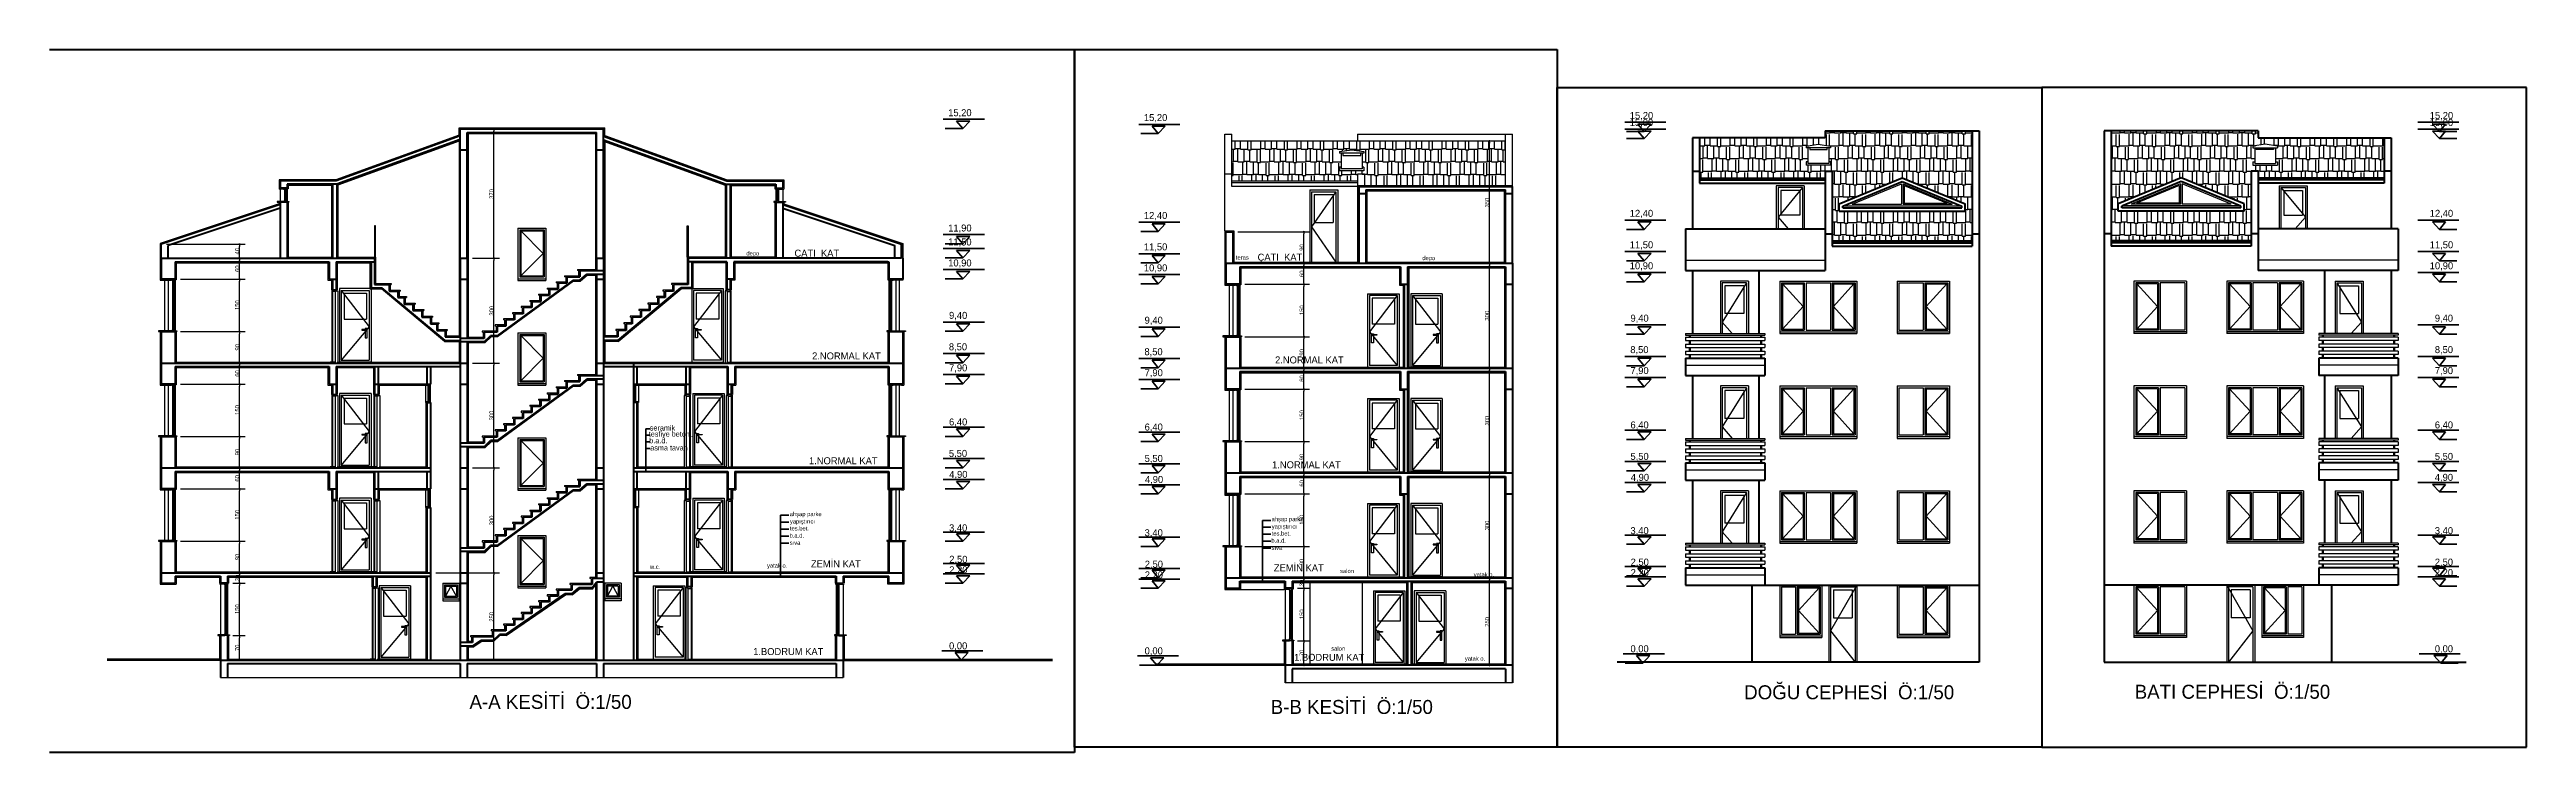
# Model space of a CAD drawing. Header units: millimetres. Extents: x 9537.41 to 9541.95, y -1431.78 to -1431.38.
# Drawn here: x 9539.96 to 9541.377, y -1431.778 to -1431.376 of the extents above; entities that cross this region are included whole.
import ezdxf

# ---------------------------------------------------------------- set-up
doc = ezdxf.new("R2010")
doc.units = ezdxf.units.MM
doc.linetypes.add('ACAD_ISO03W100', pattern=[30, 12, -18])
for name, color, linetype, lineweight in [('BACA', 24, 'Continuous', 25), ('cephe', 232, 'Continuous', 60), ('duvar', 214, 'Continuous', 50), ('kapı-pencere', 140, 'Continuous', 30), ('sıva', 203, 'Continuous', 25), ('yazı', 161, 'Continuous', 35), ('çatı', 12, 'Continuous', 25), ('ölçü', 4, 'Continuous', 25)]:
    doc.layers.add(name, color=color, linetype=linetype, lineweight=lineweight)

msp = doc.modelspace()

# ---------------------------------------------------------------- texts
at = {"layer": 'yazı'}
for s, height, p in [('15,20', 0.004, (9540.4742, -1431.4143)), ('15,20', 0.004, (9540.5861, -1431.4171)), ('15,20', 0.004, (9540.8639, -1431.4159)), ('15,00', 0.004, (9540.8639, -1431.4199)), ('15,20', 0.004, (9541.3213, -1431.4159)), ('15,00', 0.004, (9541.3213, -1431.4199)), ('12,40', 0.004, (9540.5861, -1431.4731)), ('12,40', 0.004, (9540.8639, -1431.4719)), ('12,40', 0.004, (9541.3213, -1431.4719)), ('11,90', 0.004, (9540.4742, -1431.4803)), ('11,50', 0.004, (9540.4742, -1431.4883)), ('11,50', 0.004, (9540.5861, -1431.4911)), ('11,50', 0.004, (9540.8639, -1431.4899)), ('11,50', 0.004, (9541.3213, -1431.4899)), ('depo', 0.0024, (9540.3588, -1431.494)), ('ÇATI  KAT', 0.004, (9540.3863, -1431.4947)), ('10,90', 0.004, (9540.4742, -1431.5003)), ('10,90', 0.004, (9540.5861, -1431.5031)), ('teras', 0.0024, (9540.6387, -1431.4964)), ('ÇATI  KAT', 0.004, (9540.6511, -1431.497)), ('depo', 0.0024, (9540.7453, -1431.4967)), ('10,90', 0.004, (9540.8639, -1431.5019)), ('10,90', 0.004, (9541.3213, -1431.5019)), ('9,40', 0.004, (9540.4747, -1431.5303)), ('9,40', 0.004, (9540.5865, -1431.5331)), ('9,40', 0.004, (9540.8643, -1431.5319)), ('9,40', 0.004, (9541.3242, -1431.5319)), ('8,50', 0.004, (9540.4746, -1431.5483)), ('2.NORMAL KAT', 0.004, (9540.3964, -1431.5535)), ('7,90', 0.004, (9540.4747, -1431.5603)), ('8,50', 0.004, (9540.5864, -1431.5511)), ('2.NORMAL KAT', 0.004, (9540.6611, -1431.5558)), ('8,50', 0.004, (9540.8642, -1431.5499)), ('7,90', 0.004, (9540.8643, -1431.5619)), ('8,50', 0.004, (9541.3242, -1431.5499)), ('7,90', 0.004, (9541.3242, -1431.5619)), ('7,90', 0.004, (9540.5865, -1431.5631)), ('6,40', 0.004, (9540.4747, -1431.5913)), ('tesfiye betonu', 0.003, (9540.303, -1431.5977)), ('b.a.d.', 0.003, (9540.3033, -1431.6015)), ('seramik', 0.003, (9540.3036, -1431.5942)), ('6,40', 0.004, (9540.5865, -1431.5942)), ('6,40', 0.004, (9540.8643, -1431.593)), ('6,40', 0.004, (9541.3242, -1431.593)), (' asma tavan', 0.003, (9540.3027, -1431.6056)), ('1.NORMAL KAT', 0.004, (9540.3946, -1431.6135)), ('5,50', 0.004, (9540.4746, -1431.6093)), ('5,50', 0.004, (9540.5865, -1431.6122)), ('1.NORMAL KAT', 0.004, (9540.6594, -1431.6158)), ('5,50', 0.004, (9540.8643, -1431.611)), ('5,50', 0.004, (9541.3242, -1431.611)), ('4,90', 0.004, (9540.4748, -1431.6213)), ('4,90', 0.004, (9540.5867, -1431.6242)), ('4,90', 0.004, (9540.8645, -1431.623)), ('4,90', 0.004, (9541.3242, -1431.623)), ('ahşap parke', 0.0024, (9540.3836, -1431.6432)), ('ahşap parke', 0.0024, (9540.6591, -1431.6461)), ('yapıştırıcı', 0.0024, (9540.3837, -1431.6474)), ('tes.bet.', 0.0024, (9540.3837, -1431.6514)), ('b.a.d.', 0.0024, (9540.3835, -1431.6555)), ('sıva', 0.0024, (9540.3836, -1431.6596)), ('3,40', 0.004, (9540.4747, -1431.6519)), ('3,40', 0.004, (9540.5865, -1431.6547)), ('yapıştırıcı', 0.0024, (9540.6592, -1431.6503)), ('tes.bet.', 0.0024, (9540.6592, -1431.6543)), ('b.a.d.', 0.0024, (9540.659, -1431.6584)), ('3,40', 0.004, (9540.8643, -1431.6535)), ('3,40', 0.004, (9541.3242, -1431.6535)), ('w.c.', 0.0024, (9540.3037, -1431.6734)), ('yatak o.', 0.0024, (9540.3706, -1431.6727)), ('ZEMİN KAT', 0.004, (9540.3957, -1431.6725)), ('2,50', 0.004, (9540.4748, -1431.6699)), ('2,20', 0.004, (9540.4748, -1431.6759)), ('2,50', 0.004, (9540.5866, -1431.6727)), ('sıva', 0.0024, (9540.6591, -1431.6625)), ('ZEMİN KAT', 0.004, (9540.6604, -1431.6748)), ('2,50', 0.004, (9540.8644, -1431.6715)), ('2,50', 0.004, (9541.3242, -1431.6715)), ('2,20', 0.004, (9540.5866, -1431.6788)), ('salon', 0.0024, (9540.6983, -1431.6758)), ('yatak o.', 0.0024, (9540.7747, -1431.6778)), ('2,20', 0.004, (9540.8644, -1431.6775)), ('2,20', 0.004, (9541.3242, -1431.6775)), ('1.BODRUM KAT', 0.004, (9540.3627, -1431.7227)), ('0,00', 0.004, (9540.4747, -1431.7194)), ('0,00', 0.004, (9540.5865, -1431.7223)), ('1.BODRUM KAT', 0.004, (9540.672, -1431.726)), ('salon', 0.0024, (9540.6932, -1431.7202)), ('yatak o.', 0.0024, (9540.7696, -1431.7259)), ('0,00', 0.004, (9540.8643, -1431.7211)), ('0,00', 0.004, (9541.3242, -1431.7211)), ('DOĞU CEPHESİ  Ö:1/50', 0.008, (9540.9293, -1431.748)), ('BATI CEPHESİ  Ö:1/50', 0.008, (9541.1526, -1431.7477)), ('A-A KESİTİ  Ö:1/50', 0.008, (9540.2005, -1431.7535)), ('B-B KESİTİ  Ö:1/50', 0.008, (9540.6586, -1431.7564))]:
    msp.add_text(s, height=height, dxfattribs=at).set_placement(p)
at = {"layer": 'ölçü'}
for s, p in [('370', (9540.2143, -1431.4616)), ('350', (9540.7835, -1431.4665)), ('90', (9540.6775, -1431.4913)), ('40', (9540.0689, -1431.4934)), ('60', (9540.0689, -1431.5034)), ('60', (9540.6775, -1431.5063)), ('150', (9540.0689, -1431.5252)), ('300', (9540.2143, -1431.5284)), ('150', (9540.6775, -1431.5281)), ('300', (9540.7835, -1431.5313)), ('90', (9540.0689, -1431.5484)), ('90', (9540.6775, -1431.5513)), ('60', (9540.0689, -1431.5634)), ('60', (9540.6775, -1431.5663)), ('150', (9540.0689, -1431.5852)), ('300', (9540.2143, -1431.5884)), ('150', (9540.6775, -1431.5881)), ('300', (9540.7835, -1431.5913)), ('90', (9540.0689, -1431.6084)), ('90', (9540.6775, -1431.6113)), ('60', (9540.0689, -1431.6234)), ('60', (9540.6775, -1431.6263)), ('150', (9540.0689, -1431.6452)), ('300', (9540.2143, -1431.6484)), ('150', (9540.6775, -1431.6481)), ('300', (9540.7835, -1431.6513)), ('90', (9540.0689, -1431.6684)), ('90', (9540.6775, -1431.6713)), ('30', (9540.0689, -1431.6804)), ('30', (9540.6775, -1431.6833)), ('150', (9540.0689, -1431.6992)), ('250', (9540.2143, -1431.7036)), ('150', (9540.6775, -1431.7021)), ('250', (9540.7835, -1431.7065)), ('70', (9540.0689, -1431.7204)), ('70', (9540.6775, -1431.7233))]:
    msp.add_text(s, height=0.0024, rotation=90, dxfattribs=at).set_placement(p)

# ---------------------------------------------------------------- linework, layer by layer
at = {"color": 0, "linetype": 'ByBlock', "lineweight": -2}
for p, q in [((9540.2144, -1431.4222), (9540.2144, -1431.4228)), ((9540.7837, -1431.4291), (9540.7837, -1431.4297)), ((9540.069, -1431.4882), (9540.069, -1431.4888)), ((9540.6776, -1431.4811), (9540.6776, -1431.4817)), ((9540.069, -1431.495), (9540.069, -1431.4944)), ((9540.069, -1431.4962), (9540.069, -1431.4968)), ((9540.2144, -1431.495), (9540.2144, -1431.4944)), ((9540.2144, -1431.4962), (9540.2144, -1431.4968)), ((9540.6776, -1431.4979), (9540.6776, -1431.4973)), ((9540.6776, -1431.4991), (9540.6776, -1431.4997)), ((9540.7837, -1431.4979), (9540.7837, -1431.4973)), ((9540.7837, -1431.4991), (9540.7837, -1431.4997)), ((9540.069, -1431.507), (9540.069, -1431.5064)), ((9540.069, -1431.5082), (9540.069, -1431.5088)), ((9540.6776, -1431.5099), (9540.6776, -1431.5093)), ((9540.6776, -1431.5111), (9540.6776, -1431.5117)), ((9540.069, -1431.537), (9540.069, -1431.5364)), ((9540.069, -1431.5382), (9540.069, -1431.5388)), ((9540.6776, -1431.5399), (9540.6776, -1431.5393)), ((9540.6776, -1431.5411), (9540.6776, -1431.5417)), ((9540.069, -1431.555), (9540.069, -1431.5544)), ((9540.069, -1431.5562), (9540.069, -1431.5568)), ((9540.2144, -1431.555), (9540.2144, -1431.5544)), ((9540.2144, -1431.5562), (9540.2144, -1431.5568)), ((9540.6776, -1431.5579), (9540.6776, -1431.5573)), ((9540.7837, -1431.5579), (9540.7837, -1431.5573)), ((9540.069, -1431.567), (9540.069, -1431.5664)), ((9540.069, -1431.5682), (9540.069, -1431.5688)), ((9540.6776, -1431.5591), (9540.6776, -1431.5597)), ((9540.6776, -1431.5699), (9540.6776, -1431.5693)), ((9540.6776, -1431.5711), (9540.6776, -1431.5717)), ((9540.7837, -1431.5591), (9540.7837, -1431.5597)), ((9540.069, -1431.597), (9540.069, -1431.5964)), ((9540.069, -1431.5982), (9540.069, -1431.5988)), ((9540.6776, -1431.5999), (9540.6776, -1431.5993)), ((9540.6776, -1431.6011), (9540.6776, -1431.6017)), ((9540.069, -1431.615), (9540.069, -1431.6144)), ((9540.2144, -1431.615), (9540.2144, -1431.6144)), ((9540.069, -1431.6162), (9540.069, -1431.6168)), ((9540.069, -1431.627), (9540.069, -1431.6264)), ((9540.069, -1431.6282), (9540.069, -1431.6288)), ((9540.2144, -1431.6162), (9540.2144, -1431.6168)), ((9540.6776, -1431.6179), (9540.6776, -1431.6173)), ((9540.6776, -1431.6191), (9540.6776, -1431.6197)), ((9540.6776, -1431.6299), (9540.6776, -1431.6293)), ((9540.7837, -1431.6179), (9540.7837, -1431.6173)), ((9540.7837, -1431.6191), (9540.7837, -1431.6197)), ((9540.6776, -1431.6311), (9540.6776, -1431.6317)), ((9540.069, -1431.657), (9540.069, -1431.6564)), ((9540.069, -1431.6582), (9540.069, -1431.6588)), ((9540.6776, -1431.6599), (9540.6776, -1431.6593)), ((9540.6776, -1431.6611), (9540.6776, -1431.6617)), ((9540.069, -1431.675), (9540.069, -1431.6744)), ((9540.069, -1431.6762), (9540.069, -1431.6768)), ((9540.069, -1431.681), (9540.069, -1431.6804)), ((9540.069, -1431.6822), (9540.069, -1431.6828)), ((9540.2144, -1431.675), (9540.2144, -1431.6744)), ((9540.2144, -1431.6762), (9540.2144, -1431.6768)), ((9540.6776, -1431.6779), (9540.6776, -1431.6773)), ((9540.6776, -1431.6791), (9540.6776, -1431.6797)), ((9540.6776, -1431.6839), (9540.6776, -1431.6833)), ((9540.6776, -1431.6851), (9540.6776, -1431.6857)), ((9540.7837, -1431.6779), (9540.7837, -1431.6773)), ((9540.7837, -1431.6791), (9540.7837, -1431.6797)), ((9540.069, -1431.711), (9540.069, -1431.7104)), ((9540.069, -1431.7122), (9540.069, -1431.7128)), ((9540.6776, -1431.7139), (9540.6776, -1431.7133)), ((9540.069, -1431.725), (9540.069, -1431.7244)), ((9540.2144, -1431.725), (9540.2144, -1431.7244)), ((9540.6776, -1431.7151), (9540.6776, -1431.7157)), ((9540.6776, -1431.7279), (9540.6776, -1431.7273)), ((9540.7837, -1431.7279), (9540.7837, -1431.7273))]:
    msp.add_line(p, q, dxfattribs=at)
at = {"color": 0, "linetype": 'ByBlock', "const_width": 0.0006}
for points in [[(9540.2144, -1431.4219, 1), (9540.2144, -1431.4213, 1)], [(9540.7837, -1431.4288, 1), (9540.7837, -1431.4282, 1)], [(9540.069, -1431.4879, 1), (9540.069, -1431.4873, 1)], [(9540.6776, -1431.4808, 1), (9540.6776, -1431.4802, 1)], [(9540.069, -1431.4953, 1), (9540.069, -1431.4959, 1)], [(9540.069, -1431.4959, 1), (9540.069, -1431.4953, 1)], [(9540.2144, -1431.4953, 1), (9540.2144, -1431.4959, 1)], [(9540.2144, -1431.4959, 1), (9540.2144, -1431.4953, 1)], [(9540.6776, -1431.4982, 1), (9540.6776, -1431.4988, 1)], [(9540.6776, -1431.4988, 1), (9540.6776, -1431.4982, 1)], [(9540.7837, -1431.4982, 1), (9540.7837, -1431.4988, 1)], [(9540.7837, -1431.4988, 1), (9540.7837, -1431.4982, 1)], [(9540.069, -1431.5073, 1), (9540.069, -1431.5079, 1)], [(9540.069, -1431.5079, 1), (9540.069, -1431.5073, 1)], [(9540.6776, -1431.5102, 1), (9540.6776, -1431.5108, 1)], [(9540.6776, -1431.5108, 1), (9540.6776, -1431.5102, 1)], [(9540.069, -1431.5373, 1), (9540.069, -1431.5379, 1)], [(9540.069, -1431.5379, 1), (9540.069, -1431.5373, 1)], [(9540.6776, -1431.5402, 1), (9540.6776, -1431.5408, 1)], [(9540.6776, -1431.5408, 1), (9540.6776, -1431.5402, 1)], [(9540.069, -1431.5553, 1), (9540.069, -1431.5559, 1)], [(9540.069, -1431.5559, 1), (9540.069, -1431.5553, 1)], [(9540.2144, -1431.5553, 1), (9540.2144, -1431.5559, 1)], [(9540.2144, -1431.5559, 1), (9540.2144, -1431.5553, 1)], [(9540.6776, -1431.5582, 1), (9540.6776, -1431.5588, 1)], [(9540.6776, -1431.5588, 1), (9540.6776, -1431.5582, 1)], [(9540.7837, -1431.5582, 1), (9540.7837, -1431.5588, 1)], [(9540.7837, -1431.5588, 1), (9540.7837, -1431.5582, 1)], [(9540.069, -1431.5673, 1), (9540.069, -1431.5679, 1)], [(9540.069, -1431.5679, 1), (9540.069, -1431.5673, 1)], [(9540.6776, -1431.5702, 1), (9540.6776, -1431.5708, 1)], [(9540.6776, -1431.5708, 1), (9540.6776, -1431.5702, 1)], [(9540.069, -1431.5973, 1), (9540.069, -1431.5979, 1)], [(9540.069, -1431.5979, 1), (9540.069, -1431.5973, 1)], [(9540.6776, -1431.6002, 1), (9540.6776, -1431.6008, 1)], [(9540.6776, -1431.6008, 1), (9540.6776, -1431.6002, 1)], [(9540.069, -1431.6153, 1), (9540.069, -1431.6159, 1)], [(9540.069, -1431.6159, 1), (9540.069, -1431.6153, 1)], [(9540.2144, -1431.6153, 1), (9540.2144, -1431.6159, 1)], [(9540.2144, -1431.6159, 1), (9540.2144, -1431.6153, 1)], [(9540.069, -1431.6273, 1), (9540.069, -1431.6279, 1)], [(9540.069, -1431.6279, 1), (9540.069, -1431.6273, 1)], [(9540.6776, -1431.6182, 1), (9540.6776, -1431.6188, 1)], [(9540.6776, -1431.6188, 1), (9540.6776, -1431.6182, 1)], [(9540.7837, -1431.6182, 1), (9540.7837, -1431.6188, 1)], [(9540.7837, -1431.6188, 1), (9540.7837, -1431.6182, 1)], [(9540.6776, -1431.6302, 1), (9540.6776, -1431.6308, 1)], [(9540.6776, -1431.6308, 1), (9540.6776, -1431.6302, 1)], [(9540.069, -1431.6573, 1), (9540.069, -1431.6579, 1)], [(9540.069, -1431.6579, 1), (9540.069, -1431.6573, 1)], [(9540.6776, -1431.6602, 1), (9540.6776, -1431.6608, 1)], [(9540.6776, -1431.6608, 1), (9540.6776, -1431.6602, 1)], [(9540.069, -1431.6753, 1), (9540.069, -1431.6759, 1)], [(9540.069, -1431.6759, 1), (9540.069, -1431.6753, 1)], [(9540.069, -1431.6813, 1), (9540.069, -1431.6819, 1)], [(9540.069, -1431.6819, 1), (9540.069, -1431.6813, 1)], [(9540.2144, -1431.6753, 1), (9540.2144, -1431.6759, 1)], [(9540.2144, -1431.6759, 1), (9540.2144, -1431.6753, 1)], [(9540.6776, -1431.6782, 1), (9540.6776, -1431.6788, 1)], [(9540.6776, -1431.6788, 1), (9540.6776, -1431.6782, 1)], [(9540.6776, -1431.6842, 1), (9540.6776, -1431.6848, 1)], [(9540.6776, -1431.6848, 1), (9540.6776, -1431.6842, 1)], [(9540.7837, -1431.6782, 1), (9540.7837, -1431.6788, 1)], [(9540.7837, -1431.6788, 1), (9540.7837, -1431.6782, 1)], [(9540.069, -1431.7113, 1), (9540.069, -1431.7119, 1)], [(9540.069, -1431.7119, 1), (9540.069, -1431.7113, 1)], [(9540.6776, -1431.7142, 1), (9540.6776, -1431.7148, 1)], [(9540.6776, -1431.7148, 1), (9540.6776, -1431.7142, 1)], [(9540.069, -1431.7253, 1), (9540.069, -1431.7259, 1)], [(9540.2144, -1431.7253, 1), (9540.2144, -1431.7259, 1)], [(9540.6776, -1431.7282, 1), (9540.6776, -1431.7288, 1)], [(9540.7837, -1431.7282, 1), (9540.7837, -1431.7288, 1)]]:
    msp.add_lwpolyline(points, format="xyb", close=True, dxfattribs=at)
at = {"layer": 'BACA'}
for p, q in [((9540.9647, -1431.4314), (9540.9717, -1431.4304)), ((9540.9647, -1431.4314), (9540.9647, -1431.4324)), ((9540.9717, -1431.4304), (9540.9787, -1431.4314)), ((9540.9787, -1431.4314), (9540.9787, -1431.4324)), ((9541.2272, -1431.4304), (9541.2202, -1431.4314)), ((9541.2202, -1431.4314), (9541.2202, -1431.4324)), ((9541.2342, -1431.4314), (9541.2272, -1431.4304)), ((9541.2342, -1431.4314), (9541.2342, -1431.4324)), ((9540.6979, -1431.4345), (9540.7049, -1431.4335)), ((9540.6979, -1431.4345), (9540.6979, -1431.4355)), ((9540.7119, -1431.4355), (9540.6979, -1431.4355)), ((9540.6979, -1431.4435), (9540.6979, -1431.4455)), ((9540.6989, -1431.4435), (9540.6979, -1431.4435)), ((9540.7119, -1431.4455), (9540.6979, -1431.4455)), ((9540.6989, -1431.4355), (9540.6989, -1431.4445)), ((9540.7109, -1431.4445), (9540.6989, -1431.4445)), ((9540.6998, -1431.4355), (9540.6998, -1431.4368)), ((9540.6998, -1431.4368), (9540.7101, -1431.4368)), ((9540.7049, -1431.4335), (9540.7119, -1431.4345)), ((9540.7101, -1431.4368), (9540.7101, -1431.4355)), ((9540.7109, -1431.4355), (9540.7109, -1431.4445)), ((9540.7119, -1431.4435), (9540.7109, -1431.4435)), ((9540.7119, -1431.4345), (9540.7119, -1431.4355)), ((9540.7119, -1431.4435), (9540.7119, -1431.4455)), ((9540.9787, -1431.4324), (9540.9647, -1431.4324)), ((9540.9657, -1431.4404), (9540.9647, -1431.4404)), ((9540.9647, -1431.4404), (9540.9647, -1431.4424)), ((9540.9787, -1431.4424), (9540.9647, -1431.4424)), ((9540.9657, -1431.4324), (9540.9657, -1431.4414)), ((9540.9777, -1431.4414), (9540.9657, -1431.4414)), ((9540.9669, -1431.4324), (9540.9669, -1431.4334)), ((9540.9669, -1431.4334), (9540.9768, -1431.4334)), ((9540.9768, -1431.4334), (9540.9768, -1431.4324)), ((9540.9777, -1431.4324), (9540.9777, -1431.4414)), ((9540.9787, -1431.4404), (9540.9777, -1431.4404)), ((9540.9787, -1431.4404), (9540.9787, -1431.4424)), ((9541.2202, -1431.4324), (9541.2342, -1431.4324)), ((9541.2202, -1431.4404), (9541.2212, -1431.4404)), ((9541.2202, -1431.4404), (9541.2202, -1431.4424)), ((9541.2202, -1431.4424), (9541.2342, -1431.4424)), ((9541.2212, -1431.4324), (9541.2212, -1431.4414)), ((9541.2212, -1431.4414), (9541.2332, -1431.4414)), ((9541.2221, -1431.4334), (9541.2221, -1431.4324)), ((9541.232, -1431.4334), (9541.2221, -1431.4334)), ((9541.232, -1431.4324), (9541.232, -1431.4334)), ((9541.2332, -1431.4324), (9541.2332, -1431.4414)), ((9541.2332, -1431.4404), (9541.2342, -1431.4404)), ((9541.2342, -1431.4404), (9541.2342, -1431.4424))]:
    msp.add_line(p, q, dxfattribs=at)
at = {"layer": 'cephe'}
for p, q in [((9540.8997, -1431.4267), (9540.8997, -1431.4787)), ((9540.9757, -1431.4267), (9540.8997, -1431.4267)), ((9540.9037, -1431.4267), (9540.9037, -1431.4527)), ((9540.9757, -1431.4227), (9540.9757, -1431.4267)), ((9540.9757, -1431.4227), (9541.0637, -1431.4227)), ((9541.0597, -1431.4227), (9541.0597, -1431.4887)), ((9541.0637, -1431.4227), (9541.0637, -1431.5567)), ((9541.1352, -1431.4227), (9541.1352, -1431.5567)), ((9541.2232, -1431.4227), (9541.1352, -1431.4227)), ((9541.1392, -1431.4227), (9541.1392, -1431.4887)), ((9541.2232, -1431.4227), (9541.2232, -1431.4267)), ((9541.2232, -1431.4267), (9541.2992, -1431.4267)), ((9541.2952, -1431.4267), (9541.2952, -1431.4527)), ((9541.2992, -1431.4267), (9541.2992, -1431.4787)), ((9540.8997, -1431.4457), (9540.9037, -1431.4457)), ((9540.9757, -1431.4457), (9540.9797, -1431.4457)), ((9540.9757, -1431.4457), (9540.9757, -1431.5027)), ((9540.9797, -1431.4457), (9540.9797, -1431.4887)), ((9541.2192, -1431.4457), (9541.2192, -1431.4887)), ((9541.2232, -1431.4457), (9541.2192, -1431.4457)), ((9541.2232, -1431.4457), (9541.2232, -1431.5027)), ((9541.2992, -1431.4457), (9541.2952, -1431.4457)), ((9540.9037, -1431.4497), (9540.9757, -1431.4497)), ((9540.9037, -1431.4507), (9540.9757, -1431.4507)), ((9540.9037, -1431.4527), (9540.9757, -1431.4527)), ((9540.9837, -1431.4645), (9541.0197, -1431.4495)), ((9540.9857, -1431.4658), (9541.0197, -1431.4517)), ((9541.0197, -1431.4495), (9541.0557, -1431.4645)), ((9541.0197, -1431.4517), (9541.0537, -1431.4658)), ((9541.1792, -1431.4495), (9541.1432, -1431.4645)), ((9541.1792, -1431.4517), (9541.1452, -1431.4658)), ((9541.2152, -1431.4645), (9541.1792, -1431.4495)), ((9541.2132, -1431.4658), (9541.1792, -1431.4517)), ((9541.2952, -1431.4497), (9541.2232, -1431.4497)), ((9541.2952, -1431.4507), (9541.2232, -1431.4507)), ((9541.2952, -1431.4527), (9541.2232, -1431.4527)), ((9540.9837, -1431.4687), (9540.9837, -1431.4645)), ((9540.9837, -1431.4687), (9541.0557, -1431.4687)), ((9540.9857, -1431.4667), (9540.9857, -1431.4658)), ((9540.9857, -1431.4667), (9541.0537, -1431.4667)), ((9541.0537, -1431.4667), (9541.0537, -1431.4658)), ((9541.0557, -1431.4687), (9541.0557, -1431.4645)), ((9541.1432, -1431.4687), (9541.1432, -1431.4645)), ((9541.2152, -1431.4687), (9541.1432, -1431.4687)), ((9541.1452, -1431.4667), (9541.1452, -1431.4658)), ((9541.2132, -1431.4667), (9541.1452, -1431.4667)), ((9541.2132, -1431.4667), (9541.2132, -1431.4658)), ((9541.2152, -1431.4687), (9541.2152, -1431.4645)), ((9540.8957, -1431.4787), (9540.9757, -1431.4787)), ((9540.8957, -1431.4787), (9540.8957, -1431.5027)), ((9540.9757, -1431.4817), (9540.9797, -1431.4817)), ((9540.9797, -1431.4857), (9541.0597, -1431.4857)), ((9540.9797, -1431.4867), (9541.0597, -1431.4867)), ((9541.0597, -1431.4817), (9541.0637, -1431.4817)), ((9541.1392, -1431.4817), (9541.1352, -1431.4817)), ((9541.2192, -1431.4857), (9541.1392, -1431.4857)), ((9541.2192, -1431.4867), (9541.1392, -1431.4867)), ((9541.2232, -1431.4817), (9541.2192, -1431.4817)), ((9541.3032, -1431.4787), (9541.2232, -1431.4787)), ((9541.3032, -1431.4787), (9541.3032, -1431.5027)), ((9540.9797, -1431.4887), (9541.0597, -1431.4887)), ((9541.2192, -1431.4887), (9541.1392, -1431.4887)), ((9540.8957, -1431.5027), (9540.9757, -1431.5027)), ((9540.9377, -1431.5027), (9540.9377, -1431.5387)), ((9541.3032, -1431.5027), (9541.2232, -1431.5027)), ((9541.2612, -1431.5027), (9541.2612, -1431.5387)), ((9540.8957, -1431.5527), (9540.8957, -1431.5567)), ((9540.8957, -1431.5527), (9540.9411, -1431.5527)), ((9540.8957, -1431.5567), (9540.8957, -1431.5627)), ((9540.9411, -1431.5527), (9540.9411, -1431.5567)), ((9540.9411, -1431.5567), (9540.9411, -1431.5627)), ((9541.0637, -1431.5567), (9541.0637, -1431.6167)), ((9541.1352, -1431.5567), (9541.1352, -1431.6167)), ((9541.3032, -1431.5527), (9541.2578, -1431.5527)), ((9541.2578, -1431.5527), (9541.2578, -1431.5567)), ((9541.2578, -1431.5567), (9541.2578, -1431.5627)), ((9541.3032, -1431.5527), (9541.3032, -1431.5567)), ((9541.3032, -1431.5567), (9541.3032, -1431.5627)), ((9540.8957, -1431.5627), (9540.9411, -1431.5627)), ((9540.9377, -1431.5627), (9540.9377, -1431.5987)), ((9541.3032, -1431.5627), (9541.2578, -1431.5627)), ((9541.2612, -1431.5627), (9541.2612, -1431.5987)), ((9540.8957, -1431.6127), (9540.9411, -1431.6127)), ((9540.8957, -1431.6127), (9540.8957, -1431.6167)), ((9540.9411, -1431.6127), (9540.9411, -1431.6167)), ((9541.2578, -1431.6127), (9541.2578, -1431.6167)), ((9541.3032, -1431.6127), (9541.2578, -1431.6127)), ((9541.3032, -1431.6127), (9541.3032, -1431.6167)), ((9540.8957, -1431.6167), (9540.8957, -1431.6227)), ((9540.8957, -1431.6227), (9540.9411, -1431.6227)), ((9540.9377, -1431.6227), (9540.9377, -1431.6587)), ((9540.9411, -1431.6167), (9540.9411, -1431.6227)), ((9541.0637, -1431.6167), (9541.0637, -1431.6827)), ((9541.1352, -1431.6167), (9541.1352, -1431.6827)), ((9541.2578, -1431.6167), (9541.2578, -1431.6227)), ((9541.3032, -1431.6227), (9541.2578, -1431.6227)), ((9541.2612, -1431.6227), (9541.2612, -1431.6587)), ((9541.3032, -1431.6167), (9541.3032, -1431.6227)), ((9540.8957, -1431.6727), (9540.8957, -1431.6827)), ((9540.8957, -1431.6727), (9540.9411, -1431.6727)), ((9540.8957, -1431.6827), (9540.9411, -1431.6827)), ((9540.9337, -1431.6827), (9540.9337, -1431.7267)), ((9540.9411, -1431.6727), (9540.9411, -1431.6827)), ((9540.9411, -1431.6827), (9541.0637, -1431.6827)), ((9541.0637, -1431.6827), (9541.0637, -1431.7267)), ((9541.2578, -1431.6827), (9541.1352, -1431.6827)), ((9541.1352, -1431.6827), (9541.1352, -1431.7267)), ((9541.3032, -1431.6727), (9541.2578, -1431.6727)), ((9541.2578, -1431.6727), (9541.2578, -1431.6827)), ((9541.3032, -1431.6827), (9541.2578, -1431.6827)), ((9541.2652, -1431.6827), (9541.2652, -1431.7267)), ((9541.3032, -1431.6727), (9541.3032, -1431.6827)), ((9541.0637, -1431.7267), (9540.8567, -1431.7267)), ((9541.1352, -1431.7267), (9541.3422, -1431.7267))]:
    msp.add_line(p, q, dxfattribs=at)
at = {"layer": 'duvar'}
for p, q in [((9539.9604, -1431.3761), (9540.5465, -1431.3761)), ((9540.5465, -1431.3761), (9540.8223, -1431.3761)), ((9540.5465, -1431.7755), (9540.5465, -1431.3761)), ((9540.5465, -1431.3761), (9540.5465, -1431.7785)), ((9540.8223, -1431.3761), (9540.8223, -1431.7755)), ((9540.8223, -1431.3979), (9541.0995, -1431.3979)), ((9540.8223, -1431.7755), (9540.8223, -1431.3979)), ((9541.3766, -1431.3979), (9541.0995, -1431.3979)), ((9541.0995, -1431.3979), (9541.0995, -1431.7755)), ((9541.0995, -1431.3979), (9541.0995, -1431.7755)), ((9541.3766, -1431.7727), (9541.3766, -1431.3979)), ((9541.3766, -1431.7755), (9541.3766, -1431.3979)), ((9540.1952, -1431.4256), (9540.1242, -1431.4513)), ((9540.1952, -1431.4277), (9540.1246, -1431.4533)), ((9540.1952, -1431.4216), (9540.2772, -1431.4216)), ((9540.1952, -1431.4956), (9540.1952, -1431.4216)), ((9540.1992, -1431.4236), (9540.2732, -1431.4236)), ((9540.1992, -1431.4956), (9540.1992, -1431.4236)), ((9540.2732, -1431.4956), (9540.2732, -1431.4236)), ((9540.2772, -1431.4956), (9540.2772, -1431.4216)), ((9540.2772, -1431.4258), (9540.3476, -1431.4513)), ((9540.2772, -1431.4279), (9540.3473, -1431.4533)), ((9540.1952, -1431.4336), (9540.1992, -1431.4336)), ((9540.2732, -1431.4336), (9540.2772, -1431.4336)), ((9540.1242, -1431.4513), (9540.0922, -1431.4513)), ((9540.0922, -1431.4513), (9540.0922, -1431.4555)), ((9540.0962, -1431.4555), (9540.0922, -1431.4555)), ((9540.0962, -1431.4555), (9540.0922, -1431.4555)), ((9540.0962, -1431.4555), (9540.0942, -1431.4555)), ((9540.1246, -1431.4533), (9540.0962, -1431.4533)), ((9540.0962, -1431.4533), (9540.0962, -1431.4555)), ((9540.1222, -1431.4533), (9540.1222, -1431.4956)), ((9540.1246, -1431.4533), (9540.1246, -1431.4956)), ((9540.3473, -1431.4533), (9540.3756, -1431.4533)), ((9540.3473, -1431.4533), (9540.3473, -1431.4956)), ((9540.3476, -1431.4513), (9540.3796, -1431.4513)), ((9540.3496, -1431.4533), (9540.3496, -1431.4956)), ((9540.3756, -1431.4533), (9540.3756, -1431.4555)), ((9540.3756, -1431.4555), (9540.3796, -1431.4555)), ((9540.3756, -1431.4555), (9540.3796, -1431.4555)), ((9540.3756, -1431.4555), (9540.3776, -1431.4555)), ((9540.3796, -1431.4513), (9540.3796, -1431.4555)), ((9540.7089, -1431.4545), (9540.7969, -1431.4545)), ((9540.7089, -1431.4545), (9540.7089, -1431.4985)), ((9540.7089, -1431.4585), (9540.7129, -1431.4585)), ((9540.7129, -1431.4565), (9540.7929, -1431.4565)), ((9540.7129, -1431.4565), (9540.7129, -1431.4985)), ((9540.7929, -1431.4985), (9540.7929, -1431.4565)), ((9540.7929, -1431.4585), (9540.7969, -1431.4585)), ((9540.7969, -1431.4985), (9540.7969, -1431.4545)), ((9540.0922, -1431.4648), (9540.0242, -1431.4876)), ((9540.0922, -1431.4669), (9540.0282, -1431.4884)), ((9540.0947, -1431.4635), (9540.0922, -1431.4635)), ((9540.0922, -1431.4635), (9540.0922, -1431.4648)), ((9540.0962, -1431.4635), (9540.0922, -1431.4635)), ((9540.0922, -1431.4648), (9540.0922, -1431.4956)), ((9540.0962, -1431.4635), (9540.0957, -1431.4635)), ((9540.0962, -1431.4635), (9540.0962, -1431.4956)), ((9540.3756, -1431.4635), (9540.3796, -1431.4635)), ((9540.3756, -1431.4635), (9540.3756, -1431.4956)), ((9540.3756, -1431.4635), (9540.3761, -1431.4635)), ((9540.3771, -1431.4635), (9540.3796, -1431.4635)), ((9540.3796, -1431.4635), (9540.3796, -1431.4648)), ((9540.3796, -1431.4648), (9540.4476, -1431.4876)), ((9540.3796, -1431.4648), (9540.3796, -1431.4956)), ((9540.3796, -1431.4669), (9540.4436, -1431.4884)), ((9540.0242, -1431.4956), (9540.0242, -1431.4876)), ((9540.4476, -1431.4956), (9540.4476, -1431.4876)), ((9540.6329, -1431.4805), (9540.6369, -1431.4805)), ((9540.6329, -1431.4985), (9540.6329, -1431.4805)), ((9540.6369, -1431.4805), (9540.6369, -1431.4985)), ((9540.0242, -1431.4956), (9540.1462, -1431.4956)), ((9540.0242, -1431.4956), (9540.0242, -1431.5076)), ((9540.0282, -1431.4956), (9540.0282, -1431.4884)), ((9540.0322, -1431.4976), (9540.1202, -1431.4976)), ((9540.0322, -1431.4976), (9540.0322, -1431.5076)), ((9540.1202, -1431.4976), (9540.1202, -1431.5076)), ((9540.1242, -1431.4976), (9540.1462, -1431.4976)), ((9540.1242, -1431.4976), (9540.1242, -1431.5136)), ((9540.1442, -1431.4976), (9540.1442, -1431.5126)), ((9540.1462, -1431.4956), (9540.1462, -1431.5106)), ((9540.1952, -1431.4956), (9540.1992, -1431.4956)), ((9540.1952, -1431.4956), (9540.1952, -1431.5556)), ((9540.1992, -1431.4956), (9540.1992, -1431.5415)), ((9540.2732, -1431.4956), (9540.2772, -1431.4956)), ((9540.2732, -1431.4956), (9540.2732, -1431.5027)), ((9540.2772, -1431.4956), (9540.2772, -1431.5556)), ((9540.3256, -1431.4956), (9540.3256, -1431.5106)), ((9540.4476, -1431.4956), (9540.3256, -1431.4956)), ((9540.3476, -1431.4976), (9540.3256, -1431.4976)), ((9540.3276, -1431.4976), (9540.3276, -1431.5126)), ((9540.3476, -1431.4976), (9540.3476, -1431.5136)), ((9540.3516, -1431.4976), (9540.3516, -1431.5076)), ((9540.4396, -1431.4976), (9540.3516, -1431.4976)), ((9540.3522, -1431.4976), (9540.4402, -1431.4976)), ((9540.4402, -1431.4976), (9540.4402, -1431.5076)), ((9540.4436, -1431.4956), (9540.4436, -1431.4884)), ((9540.4482, -1431.4956), (9540.4482, -1431.5076)), ((9540.6329, -1431.4985), (9540.7969, -1431.4985)), ((9540.6329, -1431.4985), (9540.6329, -1431.5105)), ((9540.6409, -1431.5005), (9540.7329, -1431.5005)), ((9540.6409, -1431.5005), (9540.6409, -1431.5105)), ((9540.7329, -1431.5005), (9540.7329, -1431.5105)), ((9540.7369, -1431.5005), (9540.7929, -1431.5005)), ((9540.7369, -1431.5005), (9540.7369, -1431.5585)), ((9540.7929, -1431.5005), (9540.7929, -1431.5585)), ((9540.7969, -1431.4985), (9540.7969, -1431.5585)), ((9540.0322, -1431.5076), (9540.0242, -1431.5076)), ((9540.0242, -1431.5076), (9540.0322, -1431.5076)), ((9540.0322, -1431.5076), (9540.0302, -1431.5076)), ((9540.1202, -1431.5076), (9540.1242, -1431.5076)), ((9540.1222, -1431.5076), (9540.1222, -1431.5136)), ((9540.1222, -1431.5136), (9540.1242, -1431.5136)), ((9540.1442, -1431.5126), (9540.1504, -1431.5126)), ((9540.1462, -1431.5106), (9540.1546, -1431.5106)), ((9540.1865, -1431.5426), (9540.1504, -1431.5126)), ((9540.1546, -1431.5106), (9540.1546, -1431.5144)), ((9540.1546, -1431.5144), (9540.1596, -1431.5144)), ((9540.1596, -1431.5144), (9540.1596, -1431.5181)), ((9540.1952, -1431.5076), (9540.1992, -1431.5076)), ((9540.2598, -1431.5082), (9540.2164, -1431.54)), ((9540.2462, -1431.5133), (9540.2512, -1431.5133)), ((9540.2462, -1431.5133), (9540.2462, -1431.5168)), ((9540.2512, -1431.5097), (9540.2561, -1431.5097)), ((9540.2512, -1431.5097), (9540.2512, -1431.5133)), ((9540.2561, -1431.5062), (9540.2635, -1431.5062)), ((9540.2561, -1431.5062), (9540.2561, -1431.5097)), ((9540.2598, -1431.5082), (9540.2635, -1431.5082)), ((9540.2635, -1431.5027), (9540.2772, -1431.5027)), ((9540.2635, -1431.5027), (9540.2635, -1431.5062)), ((9540.2635, -1431.5082), (9540.2675, -1431.5047)), ((9540.2675, -1431.5047), (9540.2772, -1431.5047)), ((9540.2732, -1431.5047), (9540.2732, -1431.5556)), ((9540.2732, -1431.5076), (9540.2772, -1431.5076)), ((9540.2853, -1431.5426), (9540.3214, -1431.5126)), ((9540.3123, -1431.5144), (9540.3123, -1431.5181)), ((9540.3172, -1431.5144), (9540.3123, -1431.5144)), ((9540.3256, -1431.5106), (9540.3172, -1431.5106)), ((9540.3172, -1431.5106), (9540.3172, -1431.5144)), ((9540.3276, -1431.5126), (9540.3214, -1431.5126)), ((9540.3516, -1431.5076), (9540.3476, -1431.5076)), ((9540.3496, -1431.5136), (9540.3476, -1431.5136)), ((9540.3496, -1431.5076), (9540.3496, -1431.5136)), ((9540.4482, -1431.5076), (9540.4402, -1431.5076)), ((9540.4402, -1431.5076), (9540.4422, -1431.5076)), ((9540.4402, -1431.5076), (9540.4482, -1431.5076)), ((9540.6409, -1431.5105), (9540.6329, -1431.5105)), ((9540.6329, -1431.5105), (9540.6409, -1431.5105)), ((9540.6409, -1431.5105), (9540.6389, -1431.5105)), ((9540.7329, -1431.5105), (9540.7369, -1431.5105)), ((9540.7349, -1431.5105), (9540.7349, -1431.5585)), ((9540.7929, -1431.5105), (9540.7969, -1431.5105)), ((9540.8997, -1431.5027), (9540.8997, -1431.5387)), ((9541.2992, -1431.5027), (9541.2992, -1431.5387)), ((9540.1596, -1431.5181), (9540.1632, -1431.5181)), ((9540.1632, -1431.5181), (9540.1632, -1431.5219)), ((9540.1632, -1431.5219), (9540.1682, -1431.5219)), ((9540.1682, -1431.5219), (9540.1682, -1431.5256)), ((9540.1682, -1431.5256), (9540.1732, -1431.5256)), ((9540.1732, -1431.5256), (9540.1732, -1431.5294)), ((9540.1732, -1431.5294), (9540.1782, -1431.5294)), ((9540.1782, -1431.5294), (9540.1782, -1431.5331)), ((9540.2312, -1431.5274), (9540.2262, -1431.5274)), ((9540.2262, -1431.5274), (9540.2262, -1431.5309)), ((9540.2362, -1431.5238), (9540.2312, -1431.5238)), ((9540.2312, -1431.5238), (9540.2312, -1431.5274)), ((9540.2362, -1431.5203), (9540.2362, -1431.5238)), ((9540.2362, -1431.5203), (9540.2412, -1431.5203)), ((9540.2412, -1431.5168), (9540.2462, -1431.5168)), ((9540.2412, -1431.5168), (9540.2412, -1431.5203)), ((9540.2936, -1431.5294), (9540.2936, -1431.5331)), ((9540.2986, -1431.5294), (9540.2936, -1431.5294)), ((9540.2986, -1431.5256), (9540.2986, -1431.5294)), ((9540.3036, -1431.5256), (9540.2986, -1431.5256)), ((9540.3036, -1431.5219), (9540.3036, -1431.5256)), ((9540.3086, -1431.5219), (9540.3036, -1431.5219)), ((9540.3086, -1431.5181), (9540.3086, -1431.5219)), ((9540.3123, -1431.5181), (9540.3086, -1431.5181)), ((9540.0322, -1431.5376), (9540.0242, -1431.5376)), ((9540.0242, -1431.5376), (9540.0322, -1431.5376)), ((9540.0242, -1431.5376), (9540.0242, -1431.5556)), ((9540.0322, -1431.5376), (9540.0322, -1431.5556)), ((9540.1782, -1431.5331), (9540.1818, -1431.5331)), ((9540.1818, -1431.5331), (9540.1818, -1431.5369)), ((9540.1818, -1431.5369), (9540.1865, -1431.5369)), ((9540.1865, -1431.5369), (9540.1865, -1431.5406)), ((9540.1865, -1431.5406), (9540.1952, -1431.5406)), ((9540.1865, -1431.5426), (9540.1952, -1431.5426)), ((9540.2089, -1431.5415), (9540.1952, -1431.5415)), ((9540.2089, -1431.5435), (9540.1952, -1431.5435)), ((9540.1992, -1431.5435), (9540.1992, -1431.5556)), ((9540.2164, -1431.538), (9540.2089, -1431.538)), ((9540.2089, -1431.538), (9540.2089, -1431.5415)), ((9540.2089, -1431.5435), (9540.2126, -1431.54)), ((9540.2164, -1431.54), (9540.2126, -1431.54)), ((9540.2212, -1431.5344), (9540.2164, -1431.5344)), ((9540.2164, -1431.5344), (9540.2164, -1431.538)), ((9540.2262, -1431.5309), (9540.2212, -1431.5309)), ((9540.2212, -1431.5309), (9540.2212, -1431.5344)), ((9540.2853, -1431.5406), (9540.2772, -1431.5406)), ((9540.2853, -1431.5426), (9540.2772, -1431.5426)), ((9540.2853, -1431.5369), (9540.2853, -1431.5406)), ((9540.29, -1431.5369), (9540.2853, -1431.5369)), ((9540.29, -1431.5331), (9540.29, -1431.5369)), ((9540.2936, -1431.5331), (9540.29, -1431.5331)), ((9540.4482, -1431.5376), (9540.4402, -1431.5376)), ((9540.4402, -1431.5376), (9540.4482, -1431.5376)), ((9540.4402, -1431.5376), (9540.4402, -1431.5556)), ((9540.4482, -1431.5376), (9540.4482, -1431.5556)), ((9540.6409, -1431.5405), (9540.6329, -1431.5405)), ((9540.6329, -1431.5405), (9540.6409, -1431.5405)), ((9540.6329, -1431.5405), (9540.6329, -1431.5585)), ((9540.6409, -1431.5405), (9540.6409, -1431.5585)), ((9540.0242, -1431.5556), (9540.0242, -1431.5676)), ((9540.0242, -1431.5556), (9540.1782, -1431.5556)), ((9540.0242, -1431.5556), (9540.1992, -1431.5556)), ((9540.0322, -1431.5576), (9540.0322, -1431.5676)), ((9540.0322, -1431.5576), (9540.1202, -1431.5576)), ((9540.1202, -1431.5576), (9540.1202, -1431.5676)), ((9540.1242, -1431.5576), (9540.1242, -1431.5736)), ((9540.1242, -1431.5576), (9540.1952, -1431.5576)), ((9540.1462, -1431.5576), (9540.1462, -1431.5736)), ((9540.1482, -1431.5576), (9540.1482, -1431.5736)), ((9540.1762, -1431.5576), (9540.1762, -1431.5676)), ((9540.1782, -1431.5576), (9540.1782, -1431.5676)), ((9540.1952, -1431.5556), (9540.1952, -1431.6156)), ((9540.1952, -1431.5556), (9540.1992, -1431.5556)), ((9540.1992, -1431.5556), (9540.1992, -1431.6015)), ((9540.2732, -1431.5556), (9540.2732, -1431.5627)), ((9540.2732, -1431.5556), (9540.2772, -1431.5556)), ((9540.2732, -1431.5556), (9540.4482, -1431.5556)), ((9540.2772, -1431.5556), (9540.2772, -1431.6156)), ((9540.2772, -1431.5576), (9540.3482, -1431.5576)), ((9540.2942, -1431.5556), (9540.2942, -1431.5676)), ((9540.2942, -1431.5556), (9540.4482, -1431.5556)), ((9540.2962, -1431.5576), (9540.2962, -1431.5676)), ((9540.3242, -1431.5576), (9540.3242, -1431.5736)), ((9540.3262, -1431.5576), (9540.3262, -1431.5736)), ((9540.3482, -1431.5576), (9540.3482, -1431.5736)), ((9540.3522, -1431.5576), (9540.3522, -1431.5676)), ((9540.3522, -1431.5576), (9540.4402, -1431.5576)), ((9540.4402, -1431.5576), (9540.4402, -1431.5676)), ((9540.4482, -1431.5556), (9540.4482, -1431.5676)), ((9540.6329, -1431.5585), (9540.6329, -1431.5705)), ((9540.6329, -1431.5585), (9540.7969, -1431.5585)), ((9540.6329, -1431.5585), (9540.7969, -1431.5585)), ((9540.7969, -1431.5585), (9540.7969, -1431.6185)), ((9540.0242, -1431.5676), (9540.0322, -1431.5676)), ((9540.0322, -1431.5676), (9540.0242, -1431.5676)), ((9540.0322, -1431.5676), (9540.0302, -1431.5676)), ((9540.1202, -1431.5676), (9540.1242, -1431.5676)), ((9540.1222, -1431.5676), (9540.1222, -1431.5736)), ((9540.1462, -1431.5676), (9540.1782, -1431.5676)), ((9540.1952, -1431.5676), (9540.1992, -1431.5676)), ((9540.2598, -1431.5682), (9540.2164, -1431.6)), ((9540.2512, -1431.5697), (9540.2512, -1431.5733)), ((9540.2512, -1431.5697), (9540.2561, -1431.5697)), ((9540.2561, -1431.5662), (9540.2561, -1431.5697)), ((9540.2561, -1431.5662), (9540.2635, -1431.5662)), ((9540.2598, -1431.5682), (9540.2635, -1431.5682)), ((9540.2635, -1431.5627), (9540.2635, -1431.5662)), ((9540.2635, -1431.5627), (9540.2772, -1431.5627)), ((9540.2635, -1431.5682), (9540.2675, -1431.5647)), ((9540.2675, -1431.5647), (9540.2772, -1431.5647)), ((9540.2732, -1431.5647), (9540.2732, -1431.6156)), ((9540.2732, -1431.5676), (9540.2772, -1431.5676)), ((9540.2942, -1431.5676), (9540.3262, -1431.5676)), ((9540.3482, -1431.5676), (9540.3522, -1431.5676)), ((9540.3502, -1431.5676), (9540.3502, -1431.5736)), ((9540.4402, -1431.5676), (9540.4482, -1431.5676)), ((9540.4402, -1431.5676), (9540.4422, -1431.5676)), ((9540.4482, -1431.5676), (9540.4402, -1431.5676)), ((9540.6329, -1431.5705), (9540.6409, -1431.5705)), ((9540.6409, -1431.5705), (9540.6329, -1431.5705)), ((9540.6409, -1431.5705), (9540.6389, -1431.5705)), ((9540.6409, -1431.5605), (9540.6409, -1431.5705)), ((9540.6409, -1431.5605), (9540.7329, -1431.5605)), ((9540.7329, -1431.5605), (9540.7329, -1431.5705)), ((9540.7329, -1431.5705), (9540.7369, -1431.5705)), ((9540.7349, -1431.5705), (9540.7349, -1431.6185)), ((9540.7369, -1431.5605), (9540.7369, -1431.6185)), ((9540.7369, -1431.5605), (9540.7929, -1431.5605)), ((9540.7929, -1431.5605), (9540.7929, -1431.6185)), ((9540.7929, -1431.5705), (9540.7969, -1431.5705)), ((9540.8997, -1431.5627), (9540.8997, -1431.5987)), ((9541.2992, -1431.5627), (9541.2992, -1431.5987)), ((9540.1222, -1431.5736), (9540.1242, -1431.5736)), ((9540.1462, -1431.5736), (9540.1482, -1431.5736)), ((9540.1756, -1431.5778), (9540.1768, -1431.5778)), ((9540.1762, -1431.5782), (9540.1762, -1431.6156)), ((9540.1762, -1431.5782), (9540.1782, -1431.5782)), ((9540.1782, -1431.5782), (9540.1782, -1431.6156)), ((9540.2262, -1431.5874), (9540.2262, -1431.5909)), ((9540.2312, -1431.5874), (9540.2262, -1431.5874)), ((9540.2312, -1431.5838), (9540.2312, -1431.5874)), ((9540.2362, -1431.5838), (9540.2312, -1431.5838)), ((9540.2362, -1431.5803), (9540.2412, -1431.5803)), ((9540.2362, -1431.5803), (9540.2362, -1431.5838)), ((9540.2412, -1431.5768), (9540.2412, -1431.5803)), ((9540.2412, -1431.5768), (9540.2462, -1431.5768)), ((9540.2462, -1431.5733), (9540.2462, -1431.5768)), ((9540.2462, -1431.5733), (9540.2512, -1431.5733)), ((9540.2942, -1431.5782), (9540.2942, -1431.6156)), ((9540.2962, -1431.5782), (9540.2942, -1431.5782)), ((9540.2962, -1431.5782), (9540.2962, -1431.6156)), ((9540.3262, -1431.5736), (9540.3242, -1431.5736)), ((9540.3502, -1431.5736), (9540.3482, -1431.5736)), ((9540.0242, -1431.5976), (9540.0242, -1431.6156)), ((9540.0242, -1431.5976), (9540.0322, -1431.5976)), ((9540.0322, -1431.5976), (9540.0242, -1431.5976)), ((9540.0322, -1431.5976), (9540.0322, -1431.6156)), ((9540.2089, -1431.6015), (9540.1952, -1431.6015)), ((9540.2089, -1431.598), (9540.2089, -1431.6015)), ((9540.2164, -1431.598), (9540.2089, -1431.598)), ((9540.2089, -1431.6035), (9540.2126, -1431.6)), ((9540.2164, -1431.6), (9540.2126, -1431.6)), ((9540.2164, -1431.5944), (9540.2164, -1431.598)), ((9540.2212, -1431.5944), (9540.2164, -1431.5944)), ((9540.2212, -1431.5909), (9540.2212, -1431.5944)), ((9540.2262, -1431.5909), (9540.2212, -1431.5909)), ((9540.4402, -1431.5976), (9540.4402, -1431.6156)), ((9540.4402, -1431.5976), (9540.4482, -1431.5976)), ((9540.4482, -1431.5976), (9540.4402, -1431.5976)), ((9540.4482, -1431.5976), (9540.4482, -1431.6156)), ((9540.6329, -1431.6005), (9540.6329, -1431.6185)), ((9540.6329, -1431.6005), (9540.6409, -1431.6005)), ((9540.6409, -1431.6005), (9540.6329, -1431.6005)), ((9540.6409, -1431.6005), (9540.6409, -1431.6185)), ((9540.0242, -1431.6156), (9540.1782, -1431.6156)), ((9540.0242, -1431.6156), (9540.1782, -1431.6156)), ((9540.0242, -1431.6156), (9540.0242, -1431.6276)), ((9540.1782, -1431.6156), (9540.1782, -1431.6276)), ((9540.2089, -1431.6035), (9540.1952, -1431.6035)), ((9540.1952, -1431.6156), (9540.1992, -1431.6156)), ((9540.1952, -1431.6156), (9540.1952, -1431.6756)), ((9540.1992, -1431.6035), (9540.1992, -1431.6156)), ((9540.1992, -1431.6156), (9540.1992, -1431.6615)), ((9540.2732, -1431.6156), (9540.2772, -1431.6156)), ((9540.2732, -1431.6156), (9540.2732, -1431.6227)), ((9540.2772, -1431.6156), (9540.2772, -1431.6756)), ((9540.2942, -1431.6156), (9540.4482, -1431.6156)), ((9540.2942, -1431.6156), (9540.4482, -1431.6156)), ((9540.2942, -1431.6156), (9540.2942, -1431.6276)), ((9540.4482, -1431.6156), (9540.4482, -1431.6276)), ((9540.0322, -1431.6276), (9540.0242, -1431.6276)), ((9540.0242, -1431.6276), (9540.0322, -1431.6276)), ((9540.0322, -1431.6276), (9540.0302, -1431.6276)), ((9540.0322, -1431.6176), (9540.1202, -1431.6176)), ((9540.0322, -1431.6176), (9540.0322, -1431.6276)), ((9540.1202, -1431.6176), (9540.1202, -1431.6276)), ((9540.1202, -1431.6276), (9540.1242, -1431.6276)), ((9540.1222, -1431.6276), (9540.1222, -1431.6336)), ((9540.1242, -1431.6176), (9540.1782, -1431.6176)), ((9540.1242, -1431.6176), (9540.1242, -1431.6336)), ((9540.1462, -1431.6176), (9540.1462, -1431.6336)), ((9540.1462, -1431.6276), (9540.1782, -1431.6276)), ((9540.1482, -1431.6176), (9540.1482, -1431.6336)), ((9540.1762, -1431.6176), (9540.1762, -1431.6276)), ((9540.1952, -1431.6276), (9540.1992, -1431.6276)), ((9540.2598, -1431.6282), (9540.2164, -1431.66)), ((9540.2512, -1431.6297), (9540.2561, -1431.6297)), ((9540.2512, -1431.6297), (9540.2512, -1431.6333)), ((9540.2561, -1431.6262), (9540.2635, -1431.6262)), ((9540.2561, -1431.6262), (9540.2561, -1431.6297)), ((9540.2598, -1431.6282), (9540.2635, -1431.6282)), ((9540.2635, -1431.6227), (9540.2772, -1431.6227)), ((9540.2635, -1431.6227), (9540.2635, -1431.6262)), ((9540.2635, -1431.6282), (9540.2675, -1431.6247)), ((9540.2675, -1431.6247), (9540.2772, -1431.6247)), ((9540.2732, -1431.6247), (9540.2732, -1431.6756)), ((9540.2732, -1431.6276), (9540.2772, -1431.6276)), ((9540.2942, -1431.6176), (9540.3482, -1431.6176)), ((9540.2942, -1431.6276), (9540.3262, -1431.6276)), ((9540.2962, -1431.6176), (9540.2962, -1431.6276)), ((9540.3242, -1431.6176), (9540.3242, -1431.6336)), ((9540.3262, -1431.6176), (9540.3262, -1431.6336)), ((9540.3482, -1431.6176), (9540.3482, -1431.6336)), ((9540.3482, -1431.6276), (9540.3522, -1431.6276)), ((9540.3502, -1431.6276), (9540.3502, -1431.6336)), ((9540.3522, -1431.6176), (9540.4402, -1431.6176)), ((9540.3522, -1431.6176), (9540.3522, -1431.6276)), ((9540.4402, -1431.6176), (9540.4402, -1431.6276)), ((9540.4482, -1431.6276), (9540.4402, -1431.6276)), ((9540.4402, -1431.6276), (9540.4422, -1431.6276)), ((9540.4402, -1431.6276), (9540.4482, -1431.6276)), ((9540.6329, -1431.6185), (9540.7969, -1431.6185)), ((9540.6329, -1431.6185), (9540.7969, -1431.6185)), ((9540.6329, -1431.6185), (9540.6329, -1431.6305)), ((9540.6329, -1431.6185), (9540.7969, -1431.6185)), ((9540.6409, -1431.6205), (9540.7329, -1431.6205)), ((9540.6409, -1431.6205), (9540.6409, -1431.6305)), ((9540.7329, -1431.6205), (9540.7329, -1431.6305)), ((9540.7369, -1431.6205), (9540.7929, -1431.6205)), ((9540.7369, -1431.6205), (9540.7369, -1431.6785)), ((9540.7929, -1431.6205), (9540.7929, -1431.6785)), ((9540.7969, -1431.6185), (9540.7969, -1431.6785)), ((9540.8997, -1431.6227), (9540.8997, -1431.6587)), ((9541.2992, -1431.6227), (9541.2992, -1431.6587)), ((9540.1222, -1431.6336), (9540.1242, -1431.6336)), ((9540.1462, -1431.6336), (9540.1482, -1431.6336)), ((9540.1756, -1431.6378), (9540.1768, -1431.6378)), ((9540.1762, -1431.6382), (9540.1782, -1431.6382)), ((9540.1762, -1431.6382), (9540.1762, -1431.6756)), ((9540.1782, -1431.6382), (9540.1782, -1431.6756)), ((9540.2362, -1431.6438), (9540.2312, -1431.6438)), ((9540.2312, -1431.6438), (9540.2312, -1431.6474)), ((9540.2362, -1431.6403), (9540.2362, -1431.6438)), ((9540.2362, -1431.6403), (9540.2412, -1431.6403)), ((9540.2412, -1431.6368), (9540.2462, -1431.6368)), ((9540.2412, -1431.6368), (9540.2412, -1431.6403)), ((9540.2462, -1431.6333), (9540.2512, -1431.6333)), ((9540.2462, -1431.6333), (9540.2462, -1431.6368)), ((9540.2962, -1431.6382), (9540.2942, -1431.6382)), ((9540.2942, -1431.6382), (9540.2942, -1431.7256)), ((9540.2962, -1431.6382), (9540.2962, -1431.6756)), ((9540.3262, -1431.6336), (9540.3242, -1431.6336)), ((9540.3502, -1431.6336), (9540.3482, -1431.6336)), ((9540.6409, -1431.6305), (9540.6329, -1431.6305)), ((9540.6329, -1431.6305), (9540.6409, -1431.6305)), ((9540.6409, -1431.6305), (9540.6389, -1431.6305)), ((9540.7329, -1431.6305), (9540.7369, -1431.6305)), ((9540.7349, -1431.6305), (9540.7349, -1431.6785)), ((9540.7929, -1431.6305), (9540.7969, -1431.6305)), ((9540.0322, -1431.6576), (9540.0242, -1431.6576)), ((9540.0242, -1431.6576), (9540.0322, -1431.6576)), ((9540.0242, -1431.6576), (9540.0242, -1431.6816)), ((9540.0322, -1431.6576), (9540.0322, -1431.6756)), ((9540.2164, -1431.658), (9540.2089, -1431.658)), ((9540.2089, -1431.658), (9540.2089, -1431.6615)), ((9540.2212, -1431.6544), (9540.2164, -1431.6544)), ((9540.2164, -1431.6544), (9540.2164, -1431.658)), ((9540.2262, -1431.6509), (9540.2212, -1431.6509)), ((9540.2212, -1431.6509), (9540.2212, -1431.6544)), ((9540.2312, -1431.6474), (9540.2262, -1431.6474)), ((9540.2262, -1431.6474), (9540.2262, -1431.6509)), ((9540.4482, -1431.6576), (9540.4402, -1431.6576)), ((9540.4402, -1431.6576), (9540.4482, -1431.6576)), ((9540.4402, -1431.6576), (9540.4402, -1431.6756)), ((9540.4482, -1431.6576), (9540.4482, -1431.6816)), ((9540.2089, -1431.6615), (9540.1952, -1431.6615)), ((9540.2089, -1431.6635), (9540.1952, -1431.6635)), ((9540.1992, -1431.6635), (9540.1992, -1431.6756)), ((9540.2089, -1431.6635), (9540.2126, -1431.66)), ((9540.2164, -1431.66), (9540.2126, -1431.66)), ((9540.6409, -1431.6605), (9540.6329, -1431.6605)), ((9540.6329, -1431.6605), (9540.6409, -1431.6605)), ((9540.6329, -1431.6605), (9540.6329, -1431.6845)), ((9540.6409, -1431.6605), (9540.6409, -1431.6785)), ((9540.0242, -1431.6756), (9540.1782, -1431.6756)), ((9540.0242, -1431.6816), (9540.0322, -1431.6816)), ((9540.0322, -1431.6776), (9540.0322, -1431.6816)), ((9540.0322, -1431.6776), (9540.0582, -1431.6776)), ((9540.0582, -1431.6776), (9540.0582, -1431.6816)), ((9540.0622, -1431.6816), (9540.0582, -1431.6816)), ((9540.0622, -1431.6816), (9540.0602, -1431.6816)), ((9540.0622, -1431.6776), (9540.1782, -1431.6776)), ((9540.0622, -1431.6776), (9540.0622, -1431.6816)), ((9540.1452, -1431.6776), (9540.1452, -1431.6836)), ((9540.1452, -1431.6836), (9540.1472, -1431.6836)), ((9540.1472, -1431.6776), (9540.1472, -1431.6836)), ((9540.1762, -1431.6776), (9540.1762, -1431.7256)), ((9540.1782, -1431.6756), (9540.1782, -1431.7256)), ((9540.1952, -1431.6756), (9540.1992, -1431.6756)), ((9540.1952, -1431.6756), (9540.1952, -1431.7256)), ((9540.1952, -1431.6816), (9540.1992, -1431.6816)), ((9540.1992, -1431.6756), (9540.1992, -1431.7156)), ((9540.2591, -1431.6856), (9540.2512, -1431.6856)), ((9540.2512, -1431.6856), (9540.2512, -1431.6889)), ((9540.2706, -1431.6823), (9540.2591, -1431.6823)), ((9540.2591, -1431.6823), (9540.2591, -1431.6856)), ((9540.2591, -1431.6876), (9540.2631, -1431.6843)), ((9540.2706, -1431.6843), (9540.2631, -1431.6843)), ((9540.2772, -1431.6789), (9540.2706, -1431.6789)), ((9540.2706, -1431.6789), (9540.2706, -1431.6823)), ((9540.2706, -1431.6843), (9540.2732, -1431.6809)), ((9540.2732, -1431.6756), (9540.2732, -1431.6789)), ((9540.2732, -1431.6756), (9540.2772, -1431.6756)), ((9540.2732, -1431.6809), (9540.2732, -1431.7256)), ((9540.2772, -1431.6809), (9540.2732, -1431.6809)), ((9540.2772, -1431.6756), (9540.2772, -1431.7256)), ((9540.2942, -1431.6756), (9540.4482, -1431.6756)), ((9540.2942, -1431.6776), (9540.4102, -1431.6776)), ((9540.2962, -1431.6776), (9540.2962, -1431.7256)), ((9540.3252, -1431.6776), (9540.3252, -1431.6836)), ((9540.3272, -1431.6836), (9540.3252, -1431.6836)), ((9540.3272, -1431.6776), (9540.3272, -1431.6836)), ((9540.4102, -1431.6776), (9540.4102, -1431.6816)), ((9540.4102, -1431.6816), (9540.4122, -1431.6816)), ((9540.4102, -1431.6816), (9540.4142, -1431.6816)), ((9540.4142, -1431.6776), (9540.4402, -1431.6776)), ((9540.4142, -1431.6776), (9540.4142, -1431.6816)), ((9540.4402, -1431.6816), (9540.4402, -1431.6776)), ((9540.4482, -1431.6816), (9540.4402, -1431.6816)), ((9540.6329, -1431.6785), (9540.7969, -1431.6785)), ((9540.6329, -1431.6845), (9540.6409, -1431.6845)), ((9540.6409, -1431.6845), (9540.6409, -1431.6805)), ((9540.6409, -1431.6805), (9540.6669, -1431.6805)), ((9540.6669, -1431.6805), (9540.6669, -1431.6845)), ((9540.6709, -1431.6845), (9540.6669, -1431.6845)), ((9540.6709, -1431.6845), (9540.6689, -1431.6845)), ((9540.6709, -1431.6805), (9540.7929, -1431.6805)), ((9540.6709, -1431.6805), (9540.6709, -1431.6845)), ((9540.7369, -1431.6805), (9540.7369, -1431.7285)), ((9540.7389, -1431.6805), (9540.7389, -1431.7285)), ((9540.7929, -1431.6805), (9540.7929, -1431.7285)), ((9540.7929, -1431.6845), (9540.7969, -1431.6845)), ((9540.7969, -1431.6785), (9540.7969, -1431.7385)), ((9540.2212, -1431.7109), (9540.2551, -1431.6876)), ((9540.2362, -1431.6989), (9540.2312, -1431.6989)), ((9540.2312, -1431.6989), (9540.2312, -1431.7023)), ((9540.2412, -1431.6956), (9540.2362, -1431.6956)), ((9540.2362, -1431.6956), (9540.2362, -1431.6989)), ((9540.2462, -1431.6923), (9540.2412, -1431.6923)), ((9540.2412, -1431.6923), (9540.2412, -1431.6956)), ((9540.2512, -1431.6889), (9540.2462, -1431.6889)), ((9540.2462, -1431.6889), (9540.2462, -1431.6923)), ((9540.2591, -1431.6876), (9540.2551, -1431.6876)), ((9540.0607, -1431.7116), (9540.0582, -1431.7116)), ((9540.0582, -1431.7116), (9540.0582, -1431.7356)), ((9540.0622, -1431.7116), (9540.0617, -1431.7116)), ((9540.0622, -1431.7116), (9540.0622, -1431.7256)), ((9540.2141, -1431.7123), (9540.2023, -1431.7123)), ((9540.2023, -1431.7123), (9540.2023, -1431.7156)), ((9540.2023, -1431.7176), (9540.2069, -1431.7143)), ((9540.2141, -1431.7143), (9540.2069, -1431.7143)), ((9540.2212, -1431.7089), (9540.2141, -1431.7089)), ((9540.2141, -1431.7089), (9540.2141, -1431.7123)), ((9540.2141, -1431.7143), (9540.2176, -1431.7109)), ((9540.2212, -1431.7109), (9540.2176, -1431.7109)), ((9540.2262, -1431.7056), (9540.2212, -1431.7056)), ((9540.2212, -1431.7056), (9540.2212, -1431.7089)), ((9540.2312, -1431.7023), (9540.2262, -1431.7023)), ((9540.2262, -1431.7023), (9540.2262, -1431.7056)), ((9540.4102, -1431.7116), (9540.4107, -1431.7116)), ((9540.4102, -1431.7116), (9540.4102, -1431.7256)), ((9540.4117, -1431.7116), (9540.4142, -1431.7116)), ((9540.4142, -1431.7116), (9540.4142, -1431.7356)), ((9540.6694, -1431.7145), (9540.6669, -1431.7145)), ((9540.6669, -1431.7145), (9540.6669, -1431.7385)), ((9540.6709, -1431.7145), (9540.6704, -1431.7145)), ((9540.6709, -1431.7145), (9540.6709, -1431.7285)), ((9540.0582, -1431.7256), (9539.9933, -1431.7256)), ((9540.0582, -1431.7256), (9540.4142, -1431.7256)), ((9540.0622, -1431.7276), (9540.0622, -1431.7356)), ((9540.0622, -1431.7276), (9540.1952, -1431.7276)), ((9540.2023, -1431.7156), (9540.1952, -1431.7156)), ((9540.2023, -1431.7176), (9540.1952, -1431.7176)), ((9540.1952, -1431.7276), (9540.1952, -1431.7356)), ((9540.1992, -1431.7176), (9540.1992, -1431.7256)), ((9540.1992, -1431.7276), (9540.1992, -1431.7356)), ((9540.1992, -1431.7276), (9540.2732, -1431.7276)), ((9540.2732, -1431.7276), (9540.2732, -1431.7356)), ((9540.2772, -1431.7276), (9540.2772, -1431.7356)), ((9540.2772, -1431.7276), (9540.4102, -1431.7276)), ((9540.4102, -1431.7276), (9540.4102, -1431.7356)), ((9540.4142, -1431.7256), (9540.5338, -1431.7256)), ((9540.6669, -1431.7285), (9540.5935, -1431.7285)), ((9540.7969, -1431.7285), (9540.6669, -1431.7285)), ((9540.6709, -1431.7305), (9540.6709, -1431.7385)), ((9540.7929, -1431.7305), (9540.6709, -1431.7305)), ((9540.7929, -1431.7305), (9540.7929, -1431.7385)), ((9540.5465, -1431.7785), (9539.9604, -1431.7785)), ((9540.8223, -1431.7755), (9540.5465, -1431.7755)), ((9541.0995, -1431.7755), (9540.8223, -1431.7755)), ((9541.0995, -1431.7755), (9541.3766, -1431.7755))]:
    msp.add_line(p, q, dxfattribs=at)
at = {"layer": 'kapı-pencere'}
for p, q in [((9540.0922, -1431.4561), (9540.0922, -1431.4631)), ((9540.0947, -1431.4555), (9540.0947, -1431.4635)), ((9540.0947, -1431.4565), (9540.0947, -1431.4555)), ((9540.0947, -1431.4555), (9540.0957, -1431.4555)), ((9540.0957, -1431.4565), (9540.0947, -1431.4565)), ((9540.0952, -1431.4565), (9540.0952, -1431.4625)), ((9540.0957, -1431.4555), (9540.0957, -1431.4635)), ((9540.0957, -1431.4555), (9540.0957, -1431.4565)), ((9540.0962, -1431.4559), (9540.0962, -1431.4631)), ((9540.3756, -1431.4559), (9540.3756, -1431.4631)), ((9540.3761, -1431.4555), (9540.3761, -1431.4635)), ((9540.3771, -1431.4555), (9540.3761, -1431.4555)), ((9540.3761, -1431.4555), (9540.3761, -1431.4565)), ((9540.3761, -1431.4565), (9540.3771, -1431.4565)), ((9540.3766, -1431.4565), (9540.3766, -1431.4625)), ((9540.3771, -1431.4555), (9540.3771, -1431.4635)), ((9540.3771, -1431.4565), (9540.3771, -1431.4555)), ((9540.3796, -1431.4561), (9540.3796, -1431.4631)), ((9540.6809, -1431.4565), (9540.6969, -1431.4565)), ((9540.6809, -1431.4565), (9540.6809, -1431.4979)), ((9540.6819, -1431.4575), (9540.6819, -1431.4979)), ((9540.6819, -1431.4575), (9540.6959, -1431.4575)), ((9540.6835, -1431.4591), (9540.6835, -1431.4751)), ((9540.6835, -1431.4591), (9540.6943, -1431.4591)), ((9540.6943, -1431.4591), (9540.6943, -1431.4751)), ((9540.6959, -1431.4575), (9540.6959, -1431.4979)), ((9540.6969, -1431.4565), (9540.6969, -1431.4979)), ((9540.9477, -1431.4542), (9540.9477, -1431.4787)), ((9540.9637, -1431.4542), (9540.9477, -1431.4542)), ((9540.9627, -1431.4552), (9540.9487, -1431.4552)), ((9540.9487, -1431.4552), (9540.9487, -1431.4787)), ((9540.9611, -1431.4568), (9540.9503, -1431.4568)), ((9540.9503, -1431.4568), (9540.9503, -1431.471)), ((9540.9611, -1431.4568), (9540.9611, -1431.471)), ((9540.9627, -1431.4552), (9540.9627, -1431.4787)), ((9540.9637, -1431.4542), (9540.9637, -1431.4787)), ((9540.9911, -1431.4647), (9541.0192, -1431.453)), ((9541.0192, -1431.453), (9541.0192, -1431.4647)), ((9541.0202, -1431.453), (9541.0202, -1431.4647)), ((9541.0202, -1431.453), (9541.0483, -1431.4647)), ((9541.0208, -1431.4539), (9541.0208, -1431.4641)), ((9541.0208, -1431.4539), (9541.0453, -1431.4641)), ((9541.1787, -1431.453), (9541.1506, -1431.4647)), ((9541.1781, -1431.4539), (9541.1536, -1431.4641)), ((9541.1781, -1431.4539), (9541.1781, -1431.4641)), ((9541.1787, -1431.453), (9541.1787, -1431.4647)), ((9541.2078, -1431.4647), (9541.1797, -1431.453)), ((9541.1797, -1431.453), (9541.1797, -1431.4647)), ((9541.2352, -1431.4542), (9541.2512, -1431.4542)), ((9541.2352, -1431.4542), (9541.2352, -1431.4787)), ((9541.2362, -1431.4552), (9541.2362, -1431.4787)), ((9541.2362, -1431.4552), (9541.2502, -1431.4552)), ((9541.2378, -1431.4568), (9541.2378, -1431.471)), ((9541.2378, -1431.4568), (9541.2486, -1431.4568)), ((9541.2486, -1431.4568), (9541.2486, -1431.471)), ((9541.2502, -1431.4552), (9541.2502, -1431.4787)), ((9541.2512, -1431.4542), (9541.2512, -1431.4787)), ((9540.0947, -1431.4631), (9540.0906, -1431.4631)), ((9540.0906, -1431.4631), (9540.0906, -1431.4635)), ((9540.0906, -1431.4635), (9540.0922, -1431.4635)), ((9540.0947, -1431.4635), (9540.0947, -1431.4625)), ((9540.0947, -1431.4625), (9540.0957, -1431.4625)), ((9540.0957, -1431.4635), (9540.0947, -1431.4635)), ((9540.0957, -1431.4625), (9540.0957, -1431.4635)), ((9540.0957, -1431.4631), (9540.0972, -1431.4631)), ((9540.0972, -1431.4635), (9540.0962, -1431.4635)), ((9540.0972, -1431.4631), (9540.0972, -1431.4635)), ((9540.3746, -1431.4631), (9540.3746, -1431.4635)), ((9540.3761, -1431.4631), (9540.3746, -1431.4631)), ((9540.3746, -1431.4635), (9540.3756, -1431.4635)), ((9540.3771, -1431.4625), (9540.3761, -1431.4625)), ((9540.3761, -1431.4625), (9540.3761, -1431.4635)), ((9540.3761, -1431.4635), (9540.3771, -1431.4635)), ((9540.3771, -1431.4635), (9540.3771, -1431.4625)), ((9540.3771, -1431.4631), (9540.3812, -1431.4631)), ((9540.3812, -1431.4635), (9540.3796, -1431.4635)), ((9540.3812, -1431.4631), (9540.3812, -1431.4635)), ((9540.9611, -1431.471), (9540.9503, -1431.471)), ((9540.9861, -1431.4657), (9541.0533, -1431.4657)), ((9540.9911, -1431.4647), (9541.0192, -1431.4647)), ((9541.0202, -1431.4647), (9541.0483, -1431.4647)), ((9541.0208, -1431.4641), (9541.0453, -1431.4641)), ((9541.2128, -1431.4657), (9541.1456, -1431.4657)), ((9541.1787, -1431.4647), (9541.1506, -1431.4647)), ((9541.1781, -1431.4641), (9541.1536, -1431.4641)), ((9541.2078, -1431.4647), (9541.1797, -1431.4647)), ((9541.2378, -1431.471), (9541.2486, -1431.471)), ((9540.2282, -1431.4783), (9540.2442, -1431.4783)), ((9540.2282, -1431.4783), (9540.2282, -1431.5083)), ((9540.2292, -1431.4793), (9540.2292, -1431.5063)), ((9540.2292, -1431.4793), (9540.2432, -1431.4793)), ((9540.2298, -1431.4799), (9540.2298, -1431.5057)), ((9540.2298, -1431.4799), (9540.2426, -1431.4799)), ((9540.2426, -1431.4799), (9540.2426, -1431.5057)), ((9540.2432, -1431.4793), (9540.2432, -1431.5063)), ((9540.2442, -1431.4783), (9540.2442, -1431.5083)), ((9540.6835, -1431.4751), (9540.6943, -1431.4751)), ((9540.0282, -1431.5082), (9540.0282, -1431.5372)), ((9540.0307, -1431.5086), (9540.0307, -1431.5076)), ((9540.0307, -1431.5076), (9540.0317, -1431.5076)), ((9540.0307, -1431.5086), (9540.0307, -1431.5376)), ((9540.0317, -1431.5086), (9540.0307, -1431.5086)), ((9540.0312, -1431.5086), (9540.0312, -1431.5366)), ((9540.0317, -1431.5076), (9540.0317, -1431.5086)), ((9540.0317, -1431.5086), (9540.0317, -1431.5376)), ((9540.0322, -1431.508), (9540.0322, -1431.5372)), ((9540.1218, -1431.514), (9540.1218, -1431.555)), ((9540.1222, -1431.5146), (9540.1222, -1431.5136)), ((9540.1222, -1431.5136), (9540.1242, -1431.5136)), ((9540.1222, -1431.5146), (9540.1222, -1431.555)), ((9540.1242, -1431.5146), (9540.1222, -1431.5146)), ((9540.1238, -1431.5556), (9540.1238, -1431.5146)), ((9540.1242, -1431.5136), (9540.1242, -1431.5146)), ((9540.1242, -1431.5142), (9540.1252, -1431.5142)), ((9540.1246, -1431.514), (9540.1246, -1431.5142)), ((9540.1252, -1431.5142), (9540.1252, -1431.555)), ((9540.1442, -1431.513), (9540.1262, -1431.513)), ((9540.1262, -1431.513), (9540.1262, -1431.555)), ((9540.1272, -1431.514), (9540.1432, -1431.514)), ((9540.1272, -1431.514), (9540.1272, -1431.554)), ((9540.1288, -1431.5156), (9540.1288, -1431.5304)), ((9540.1288, -1431.5156), (9540.1416, -1431.5156)), ((9540.1416, -1431.5156), (9540.1416, -1431.5304)), ((9540.1432, -1431.514), (9540.1432, -1431.554)), ((9540.1442, -1431.513), (9540.1442, -1431.555)), ((9540.2282, -1431.5073), (9540.2442, -1431.5073)), ((9540.2282, -1431.5083), (9540.2442, -1431.5083)), ((9540.2292, -1431.5063), (9540.2432, -1431.5063)), ((9540.2298, -1431.5057), (9540.2426, -1431.5057)), ((9540.3276, -1431.513), (9540.3276, -1431.555)), ((9540.3276, -1431.513), (9540.3456, -1431.513)), ((9540.3286, -1431.514), (9540.3286, -1431.554)), ((9540.3446, -1431.514), (9540.3286, -1431.514)), ((9540.343, -1431.5156), (9540.3302, -1431.5156)), ((9540.3302, -1431.5156), (9540.3302, -1431.5304)), ((9540.343, -1431.5156), (9540.343, -1431.5304)), ((9540.3446, -1431.514), (9540.3446, -1431.554)), ((9540.3456, -1431.513), (9540.3456, -1431.555)), ((9540.3466, -1431.5142), (9540.3466, -1431.555)), ((9540.3476, -1431.5142), (9540.3466, -1431.5142)), ((9540.3472, -1431.514), (9540.3472, -1431.5142)), ((9540.3476, -1431.5136), (9540.3476, -1431.5146)), ((9540.3496, -1431.5136), (9540.3476, -1431.5136)), ((9540.3476, -1431.5146), (9540.3496, -1431.5146)), ((9540.348, -1431.5556), (9540.348, -1431.5146)), ((9540.3496, -1431.5146), (9540.3496, -1431.5136)), ((9540.3496, -1431.5146), (9540.3496, -1431.555)), ((9540.35, -1431.514), (9540.35, -1431.555)), ((9540.4402, -1431.508), (9540.4402, -1431.5372)), ((9540.4417, -1431.5076), (9540.4407, -1431.5076)), ((9540.4407, -1431.5076), (9540.4407, -1431.5086)), ((9540.4407, -1431.5086), (9540.4407, -1431.5376)), ((9540.4407, -1431.5086), (9540.4417, -1431.5086)), ((9540.4412, -1431.5086), (9540.4412, -1431.5366)), ((9540.4417, -1431.5086), (9540.4417, -1431.5076)), ((9540.4417, -1431.5086), (9540.4417, -1431.5376)), ((9540.4442, -1431.5082), (9540.4442, -1431.5372)), ((9540.6369, -1431.5111), (9540.6369, -1431.5401)), ((9540.6394, -1431.5115), (9540.6394, -1431.5105)), ((9540.6394, -1431.5105), (9540.6404, -1431.5105)), ((9540.6394, -1431.5115), (9540.6394, -1431.5405)), ((9540.6404, -1431.5115), (9540.6394, -1431.5115)), ((9540.6399, -1431.5115), (9540.6399, -1431.5395)), ((9540.6404, -1431.5105), (9540.6404, -1431.5115)), ((9540.6404, -1431.5115), (9540.6404, -1431.5405)), ((9540.6409, -1431.5109), (9540.6409, -1431.5401)), ((9540.714, -1431.5159), (9540.714, -1431.5579)), ((9540.714, -1431.5159), (9540.732, -1431.5159)), ((9540.732, -1431.5159), (9540.732, -1431.5579)), ((9540.7567, -1431.5159), (9540.7387, -1431.5159)), ((9540.7387, -1431.5159), (9540.7387, -1431.5579)), ((9540.7567, -1431.5159), (9540.7567, -1431.5579)), ((9540.9317, -1431.5087), (9540.9157, -1431.5087)), ((9540.9157, -1431.5087), (9540.9157, -1431.5387)), ((9540.9167, -1431.5097), (9540.9167, -1431.5387)), ((9540.9307, -1431.5097), (9540.9167, -1431.5097)), ((9540.9183, -1431.5113), (9540.9183, -1431.5273)), ((9540.9291, -1431.5113), (9540.9183, -1431.5113)), ((9540.9291, -1431.5113), (9540.9291, -1431.5273)), ((9540.9307, -1431.5097), (9540.9307, -1431.5387)), ((9540.9317, -1431.5087), (9540.9317, -1431.5387)), ((9540.9497, -1431.5087), (9540.9937, -1431.5087)), ((9540.9497, -1431.5087), (9540.9497, -1431.5387)), ((9540.9507, -1431.5097), (9540.9507, -1431.5367)), ((9540.9507, -1431.5097), (9540.9637, -1431.5097)), ((9540.9513, -1431.5103), (9540.9513, -1431.5361)), ((9540.9513, -1431.5103), (9540.9631, -1431.5103)), ((9540.9631, -1431.5103), (9540.9631, -1431.5361)), ((9540.9637, -1431.5097), (9540.9637, -1431.5367)), ((9540.9647, -1431.5097), (9540.9787, -1431.5097)), ((9540.9647, -1431.5097), (9540.9647, -1431.5367)), ((9540.9787, -1431.5097), (9540.9787, -1431.5367)), ((9540.9797, -1431.5097), (9540.9927, -1431.5097)), ((9540.9797, -1431.5097), (9540.9797, -1431.5367)), ((9540.9803, -1431.5103), (9540.9921, -1431.5103)), ((9540.9803, -1431.5103), (9540.9803, -1431.5361)), ((9540.9921, -1431.5103), (9540.9921, -1431.5361)), ((9540.9927, -1431.5097), (9540.9927, -1431.5367)), ((9540.9937, -1431.5087), (9540.9937, -1431.5387)), ((9541.0167, -1431.5087), (9541.0467, -1431.5087)), ((9541.0167, -1431.5087), (9541.0167, -1431.5387)), ((9541.0177, -1431.5097), (9541.0317, -1431.5097)), ((9541.0177, -1431.5097), (9541.0177, -1431.5367)), ((9541.0317, -1431.5097), (9541.0317, -1431.5367)), ((9541.0327, -1431.5097), (9541.0457, -1431.5097)), ((9541.0327, -1431.5097), (9541.0327, -1431.5367)), ((9541.0333, -1431.5103), (9541.0451, -1431.5103)), ((9541.0333, -1431.5103), (9541.0333, -1431.5361)), ((9541.0451, -1431.5103), (9541.0451, -1431.5361)), ((9541.0457, -1431.5097), (9541.0457, -1431.5367)), ((9541.0467, -1431.5087), (9541.0467, -1431.5387)), ((9541.1522, -1431.5087), (9541.1522, -1431.5387)), ((9541.1822, -1431.5087), (9541.1522, -1431.5087)), ((9541.1532, -1431.5097), (9541.1532, -1431.5367)), ((9541.1662, -1431.5097), (9541.1532, -1431.5097)), ((9541.1656, -1431.5103), (9541.1538, -1431.5103)), ((9541.1538, -1431.5103), (9541.1538, -1431.5361)), ((9541.1656, -1431.5103), (9541.1656, -1431.5361)), ((9541.1662, -1431.5097), (9541.1662, -1431.5367)), ((9541.1812, -1431.5097), (9541.1672, -1431.5097)), ((9541.1672, -1431.5097), (9541.1672, -1431.5367)), ((9541.1812, -1431.5097), (9541.1812, -1431.5367)), ((9541.1822, -1431.5087), (9541.1822, -1431.5387)), ((9541.2052, -1431.5087), (9541.2052, -1431.5387)), ((9541.2492, -1431.5087), (9541.2052, -1431.5087)), ((9541.2062, -1431.5097), (9541.2062, -1431.5367)), ((9541.2192, -1431.5097), (9541.2062, -1431.5097)), ((9541.2068, -1431.5103), (9541.2068, -1431.5361)), ((9541.2186, -1431.5103), (9541.2068, -1431.5103)), ((9541.2186, -1431.5103), (9541.2186, -1431.5361)), ((9541.2192, -1431.5097), (9541.2192, -1431.5367)), ((9541.2202, -1431.5097), (9541.2202, -1431.5367)), ((9541.2342, -1431.5097), (9541.2202, -1431.5097)), ((9541.2342, -1431.5097), (9541.2342, -1431.5367)), ((9541.2482, -1431.5097), (9541.2352, -1431.5097)), ((9541.2352, -1431.5097), (9541.2352, -1431.5367)), ((9541.2476, -1431.5103), (9541.2358, -1431.5103)), ((9541.2358, -1431.5103), (9541.2358, -1431.5361)), ((9541.2476, -1431.5103), (9541.2476, -1431.5361)), ((9541.2482, -1431.5097), (9541.2482, -1431.5367)), ((9541.2492, -1431.5087), (9541.2492, -1431.5387)), ((9541.2672, -1431.5087), (9541.2672, -1431.5387)), ((9541.2672, -1431.5087), (9541.2832, -1431.5087)), ((9541.2682, -1431.5097), (9541.2822, -1431.5097)), ((9541.2682, -1431.5097), (9541.2682, -1431.5387)), ((9541.2698, -1431.5113), (9541.2806, -1431.5113)), ((9541.2698, -1431.5113), (9541.2698, -1431.5273)), ((9541.2806, -1431.5113), (9541.2806, -1431.5273)), ((9541.2822, -1431.5097), (9541.2822, -1431.5387)), ((9541.2832, -1431.5087), (9541.2832, -1431.5387)), ((9540.1288, -1431.5304), (9540.1416, -1431.5304)), ((9540.343, -1431.5304), (9540.3302, -1431.5304)), ((9540.715, -1431.5169), (9540.715, -1431.5569)), ((9540.731, -1431.5169), (9540.715, -1431.5169)), ((9540.7294, -1431.5185), (9540.7166, -1431.5185)), ((9540.7166, -1431.5185), (9540.7166, -1431.5333)), ((9540.7294, -1431.5185), (9540.7294, -1431.5333)), ((9540.731, -1431.5169), (9540.731, -1431.5569)), ((9540.7397, -1431.5169), (9540.7557, -1431.5169)), ((9540.7397, -1431.5169), (9540.7397, -1431.5569)), ((9540.7413, -1431.5185), (9540.7413, -1431.5333)), ((9540.7413, -1431.5185), (9540.7541, -1431.5185)), ((9540.7541, -1431.5185), (9540.7541, -1431.5333)), ((9540.7557, -1431.5169), (9540.7557, -1431.5569)), ((9540.9291, -1431.5273), (9540.9183, -1431.5273)), ((9541.2698, -1431.5273), (9541.2806, -1431.5273)), ((9540.0307, -1431.5372), (9540.0226, -1431.5372)), ((9540.0226, -1431.5372), (9540.0226, -1431.5376)), ((9540.0226, -1431.5376), (9540.0242, -1431.5376)), ((9540.0307, -1431.5376), (9540.0307, -1431.5366)), ((9540.0307, -1431.5366), (9540.0317, -1431.5366)), ((9540.0317, -1431.5376), (9540.0307, -1431.5376)), ((9540.0317, -1431.5366), (9540.0317, -1431.5376)), ((9540.0317, -1431.5372), (9540.0332, -1431.5372)), ((9540.0332, -1431.5376), (9540.0322, -1431.5376)), ((9540.0332, -1431.5372), (9540.0332, -1431.5376)), ((9540.1419, -1431.5364), (9540.1389, -1431.5364)), ((9540.1389, -1431.5364), (9540.1389, -1431.5367)), ((9540.1389, -1431.5367), (9540.1419, -1431.5367)), ((9540.142, -1431.5359), (9540.1409, -1431.5359)), ((9540.1409, -1431.5359), (9540.1409, -1431.5364)), ((9540.1409, -1431.5367), (9540.1409, -1431.5412)), ((9540.1409, -1431.5412), (9540.142, -1431.5412)), ((9540.1419, -1431.5367), (9540.1419, -1431.5364)), ((9540.142, -1431.5412), (9540.142, -1431.5359)), ((9540.2282, -1431.5383), (9540.2282, -1431.5683)), ((9540.2282, -1431.5383), (9540.2442, -1431.5383)), ((9540.2292, -1431.5393), (9540.2432, -1431.5393)), ((9540.2292, -1431.5393), (9540.2292, -1431.5663)), ((9540.2298, -1431.5399), (9540.2426, -1431.5399)), ((9540.2298, -1431.5399), (9540.2298, -1431.5657)), ((9540.2426, -1431.5399), (9540.2426, -1431.5657)), ((9540.2432, -1431.5393), (9540.2432, -1431.5663)), ((9540.2442, -1431.5383), (9540.2442, -1431.5683)), ((9540.3298, -1431.5412), (9540.3298, -1431.5359)), ((9540.3298, -1431.5359), (9540.3309, -1431.5359)), ((9540.3309, -1431.5412), (9540.3298, -1431.5412)), ((9540.3299, -1431.5364), (9540.3329, -1431.5364)), ((9540.3299, -1431.5367), (9540.3299, -1431.5364)), ((9540.3329, -1431.5367), (9540.3299, -1431.5367)), ((9540.3309, -1431.5359), (9540.3309, -1431.5364)), ((9540.3309, -1431.5367), (9540.3309, -1431.5412)), ((9540.3329, -1431.5364), (9540.3329, -1431.5367)), ((9540.4392, -1431.5372), (9540.4392, -1431.5376)), ((9540.4407, -1431.5372), (9540.4392, -1431.5372)), ((9540.4392, -1431.5376), (9540.4402, -1431.5376)), ((9540.4417, -1431.5366), (9540.4407, -1431.5366)), ((9540.4407, -1431.5366), (9540.4407, -1431.5376)), ((9540.4407, -1431.5376), (9540.4417, -1431.5376)), ((9540.4417, -1431.5376), (9540.4417, -1431.5366)), ((9540.4417, -1431.5372), (9540.4498, -1431.5372)), ((9540.4498, -1431.5376), (9540.4482, -1431.5376)), ((9540.4498, -1431.5372), (9540.4498, -1431.5376)), ((9540.6394, -1431.5401), (9540.6313, -1431.5401)), ((9540.6313, -1431.5401), (9540.6313, -1431.5405)), ((9540.6313, -1431.5405), (9540.6329, -1431.5405)), ((9540.6394, -1431.5405), (9540.6394, -1431.5395)), ((9540.6394, -1431.5395), (9540.6404, -1431.5395)), ((9540.6404, -1431.5405), (9540.6394, -1431.5405)), ((9540.6404, -1431.5395), (9540.6404, -1431.5405)), ((9540.6404, -1431.5401), (9540.6419, -1431.5401)), ((9540.6419, -1431.5405), (9540.6409, -1431.5405)), ((9540.6419, -1431.5401), (9540.6419, -1431.5405)), ((9540.7162, -1431.5441), (9540.7162, -1431.5388)), ((9540.7162, -1431.5388), (9540.7173, -1431.5388)), ((9540.7173, -1431.5441), (9540.7162, -1431.5441)), ((9540.7163, -1431.5393), (9540.7193, -1431.5393)), ((9540.7163, -1431.5396), (9540.7163, -1431.5393)), ((9540.7193, -1431.5396), (9540.7163, -1431.5396)), ((9540.7294, -1431.5333), (9540.7166, -1431.5333)), ((9540.7173, -1431.5388), (9540.7173, -1431.5393)), ((9540.7173, -1431.5396), (9540.7173, -1431.5441)), ((9540.7193, -1431.5393), (9540.7193, -1431.5396)), ((9540.7413, -1431.5333), (9540.7541, -1431.5333)), ((9540.7545, -1431.5393), (9540.7515, -1431.5393)), ((9540.7515, -1431.5393), (9540.7515, -1431.5396)), ((9540.7515, -1431.5396), (9540.7545, -1431.5396)), ((9540.7546, -1431.5388), (9540.7534, -1431.5388)), ((9540.7534, -1431.5388), (9540.7534, -1431.5393)), ((9540.7534, -1431.5396), (9540.7534, -1431.5441)), ((9540.7534, -1431.5441), (9540.7546, -1431.5441)), ((9540.7545, -1431.5396), (9540.7545, -1431.5393)), ((9540.7546, -1431.5441), (9540.7546, -1431.5388)), ((9540.9497, -1431.5377), (9540.9937, -1431.5377)), ((9540.9497, -1431.5387), (9540.9937, -1431.5387)), ((9540.9507, -1431.5367), (9540.9637, -1431.5367)), ((9540.9513, -1431.5361), (9540.9631, -1431.5361)), ((9540.9647, -1431.5367), (9540.9787, -1431.5367)), ((9540.9797, -1431.5367), (9540.9927, -1431.5367)), ((9540.9803, -1431.5361), (9540.9921, -1431.5361)), ((9541.0167, -1431.5377), (9541.0467, -1431.5377)), ((9541.0167, -1431.5387), (9541.0467, -1431.5387)), ((9541.0177, -1431.5367), (9541.0317, -1431.5367)), ((9541.0327, -1431.5367), (9541.0457, -1431.5367)), ((9541.0333, -1431.5361), (9541.0451, -1431.5361)), ((9541.1822, -1431.5377), (9541.1522, -1431.5377)), ((9541.1822, -1431.5387), (9541.1522, -1431.5387)), ((9541.1662, -1431.5367), (9541.1532, -1431.5367)), ((9541.1656, -1431.5361), (9541.1538, -1431.5361)), ((9541.1812, -1431.5367), (9541.1672, -1431.5367)), ((9541.2492, -1431.5377), (9541.2052, -1431.5377)), ((9541.2492, -1431.5387), (9541.2052, -1431.5387)), ((9541.2192, -1431.5367), (9541.2062, -1431.5367)), ((9541.2186, -1431.5361), (9541.2068, -1431.5361)), ((9541.2342, -1431.5367), (9541.2202, -1431.5367)), ((9541.2482, -1431.5367), (9541.2352, -1431.5367)), ((9541.2476, -1431.5361), (9541.2358, -1431.5361)), ((9540.1238, -1431.555), (9540.1208, -1431.555)), ((9540.1238, -1431.555), (9540.1208, -1431.555)), ((9540.1208, -1431.555), (9540.1208, -1431.5556)), ((9540.1208, -1431.555), (9540.1208, -1431.5556)), ((9540.1272, -1431.554), (9540.1432, -1431.554)), ((9540.3446, -1431.554), (9540.3286, -1431.554)), ((9540.348, -1431.555), (9540.351, -1431.555)), ((9540.348, -1431.555), (9540.351, -1431.555)), ((9540.351, -1431.555), (9540.351, -1431.5556)), ((9540.351, -1431.555), (9540.351, -1431.5556)), ((9540.731, -1431.5569), (9540.715, -1431.5569)), ((9540.7397, -1431.5569), (9540.7557, -1431.5569)), ((9540.0282, -1431.5682), (9540.0282, -1431.5972)), ((9540.0307, -1431.5686), (9540.0307, -1431.5676)), ((9540.0307, -1431.5676), (9540.0317, -1431.5676)), ((9540.0307, -1431.5686), (9540.0307, -1431.5976)), ((9540.0317, -1431.5686), (9540.0307, -1431.5686)), ((9540.0312, -1431.5686), (9540.0312, -1431.5966)), ((9540.0317, -1431.5676), (9540.0317, -1431.5686)), ((9540.0317, -1431.5686), (9540.0317, -1431.5976)), ((9540.0322, -1431.568), (9540.0322, -1431.5972)), ((9540.1262, -1431.573), (9540.1262, -1431.615)), ((9540.1442, -1431.573), (9540.1262, -1431.573)), ((9540.1442, -1431.573), (9540.1442, -1431.615)), ((9540.1754, -1431.5676), (9540.1754, -1431.5782)), ((9540.1768, -1431.5782), (9540.1768, -1431.5676)), ((9540.1768, -1431.5684), (9540.1776, -1431.5684)), ((9540.1772, -1431.5774), (9540.1772, -1431.5684)), ((9540.1776, -1431.5782), (9540.1776, -1431.5676)), ((9540.1776, -1431.568), (9540.1782, -1431.568)), ((9540.1782, -1431.5782), (9540.1782, -1431.5676)), ((9540.2282, -1431.5673), (9540.2442, -1431.5673)), ((9540.2282, -1431.5683), (9540.2442, -1431.5683)), ((9540.2292, -1431.5663), (9540.2432, -1431.5663)), ((9540.2298, -1431.5657), (9540.2426, -1431.5657)), ((9540.2942, -1431.5782), (9540.2942, -1431.5676)), ((9540.2948, -1431.568), (9540.2942, -1431.568)), ((9540.2948, -1431.5782), (9540.2948, -1431.5676)), ((9540.2956, -1431.5684), (9540.2948, -1431.5684)), ((9540.2952, -1431.5774), (9540.2952, -1431.5684)), ((9540.2956, -1431.5782), (9540.2956, -1431.5676)), ((9540.2971, -1431.5676), (9540.2971, -1431.5782)), ((9540.3282, -1431.573), (9540.3462, -1431.573)), ((9540.3282, -1431.573), (9540.3282, -1431.615)), ((9540.3462, -1431.573), (9540.3462, -1431.615)), ((9540.4402, -1431.568), (9540.4402, -1431.5972)), ((9540.4417, -1431.5676), (9540.4407, -1431.5676)), ((9540.4407, -1431.5676), (9540.4407, -1431.5686)), ((9540.4407, -1431.5686), (9540.4407, -1431.5976)), ((9540.4407, -1431.5686), (9540.4417, -1431.5686)), ((9540.4412, -1431.5686), (9540.4412, -1431.5966)), ((9540.4417, -1431.5686), (9540.4417, -1431.5676)), ((9540.4417, -1431.5686), (9540.4417, -1431.5976)), ((9540.4442, -1431.5682), (9540.4442, -1431.5972)), ((9540.6369, -1431.5711), (9540.6369, -1431.6001)), ((9540.6394, -1431.5715), (9540.6394, -1431.5705)), ((9540.6394, -1431.5705), (9540.6404, -1431.5705)), ((9540.6394, -1431.5715), (9540.6394, -1431.6005)), ((9540.6404, -1431.5715), (9540.6394, -1431.5715)), ((9540.6399, -1431.5715), (9540.6399, -1431.5995)), ((9540.6404, -1431.5705), (9540.6404, -1431.5715)), ((9540.6404, -1431.5715), (9540.6404, -1431.6005)), ((9540.6409, -1431.5709), (9540.6409, -1431.6001)), ((9540.9157, -1431.5687), (9540.9157, -1431.5987)), ((9540.9317, -1431.5687), (9540.9157, -1431.5687)), ((9540.9307, -1431.5697), (9540.9167, -1431.5697)), ((9540.9167, -1431.5697), (9540.9167, -1431.5987)), ((9540.9291, -1431.5713), (9540.9183, -1431.5713)), ((9540.9183, -1431.5713), (9540.9183, -1431.5873)), ((9540.9291, -1431.5713), (9540.9291, -1431.5873)), ((9540.9307, -1431.5697), (9540.9307, -1431.5987)), ((9540.9317, -1431.5687), (9540.9317, -1431.5987)), ((9540.9497, -1431.5687), (9540.9497, -1431.5987)), ((9540.9497, -1431.5687), (9540.9937, -1431.5687)), ((9540.9507, -1431.5697), (9540.9637, -1431.5697)), ((9540.9507, -1431.5697), (9540.9507, -1431.5967)), ((9540.9513, -1431.5703), (9540.9631, -1431.5703)), ((9540.9513, -1431.5703), (9540.9513, -1431.5961)), ((9540.9631, -1431.5703), (9540.9631, -1431.5961)), ((9540.9637, -1431.5697), (9540.9637, -1431.5967)), ((9540.9647, -1431.5697), (9540.9647, -1431.5967)), ((9540.9647, -1431.5697), (9540.9787, -1431.5697)), ((9540.9787, -1431.5697), (9540.9787, -1431.5967)), ((9540.9797, -1431.5697), (9540.9797, -1431.5967)), ((9540.9797, -1431.5697), (9540.9927, -1431.5697)), ((9540.9803, -1431.5703), (9540.9803, -1431.5961)), ((9540.9803, -1431.5703), (9540.9921, -1431.5703)), ((9540.9921, -1431.5703), (9540.9921, -1431.5961)), ((9540.9927, -1431.5697), (9540.9927, -1431.5967)), ((9540.9937, -1431.5687), (9540.9937, -1431.5987)), ((9541.0167, -1431.5687), (9541.0167, -1431.5987)), ((9541.0167, -1431.5687), (9541.0467, -1431.5687)), ((9541.0177, -1431.5697), (9541.0177, -1431.5967)), ((9541.0177, -1431.5697), (9541.0317, -1431.5697)), ((9541.0317, -1431.5697), (9541.0317, -1431.5967)), ((9541.0327, -1431.5697), (9541.0327, -1431.5967)), ((9541.0327, -1431.5697), (9541.0457, -1431.5697)), ((9541.0333, -1431.5703), (9541.0333, -1431.5961)), ((9541.0333, -1431.5703), (9541.0451, -1431.5703)), ((9541.0451, -1431.5703), (9541.0451, -1431.5961)), ((9541.0457, -1431.5697), (9541.0457, -1431.5967)), ((9541.0467, -1431.5687), (9541.0467, -1431.5987)), ((9541.1822, -1431.5687), (9541.1522, -1431.5687)), ((9541.1522, -1431.5687), (9541.1522, -1431.5987)), ((9541.1662, -1431.5697), (9541.1532, -1431.5697)), ((9541.1532, -1431.5697), (9541.1532, -1431.5967)), ((9541.1538, -1431.5703), (9541.1538, -1431.5961)), ((9541.1656, -1431.5703), (9541.1538, -1431.5703)), ((9541.1656, -1431.5703), (9541.1656, -1431.5961)), ((9541.1662, -1431.5697), (9541.1662, -1431.5967)), ((9541.1672, -1431.5697), (9541.1672, -1431.5967)), ((9541.1812, -1431.5697), (9541.1672, -1431.5697)), ((9541.1812, -1431.5697), (9541.1812, -1431.5967)), ((9541.1822, -1431.5687), (9541.1822, -1431.5987)), ((9541.2492, -1431.5687), (9541.2052, -1431.5687)), ((9541.2052, -1431.5687), (9541.2052, -1431.5987)), ((9541.2192, -1431.5697), (9541.2062, -1431.5697)), ((9541.2062, -1431.5697), (9541.2062, -1431.5967)), ((9541.2186, -1431.5703), (9541.2068, -1431.5703)), ((9541.2068, -1431.5703), (9541.2068, -1431.5961)), ((9541.2186, -1431.5703), (9541.2186, -1431.5961)), ((9541.2192, -1431.5697), (9541.2192, -1431.5967)), ((9541.2342, -1431.5697), (9541.2202, -1431.5697)), ((9541.2202, -1431.5697), (9541.2202, -1431.5967)), ((9541.2342, -1431.5697), (9541.2342, -1431.5967)), ((9541.2352, -1431.5697), (9541.2352, -1431.5967)), ((9541.2482, -1431.5697), (9541.2352, -1431.5697)), ((9541.2358, -1431.5703), (9541.2358, -1431.5961)), ((9541.2476, -1431.5703), (9541.2358, -1431.5703)), ((9541.2476, -1431.5703), (9541.2476, -1431.5961)), ((9541.2482, -1431.5697), (9541.2482, -1431.5967)), ((9541.2492, -1431.5687), (9541.2492, -1431.5987)), ((9541.2672, -1431.5687), (9541.2832, -1431.5687)), ((9541.2672, -1431.5687), (9541.2672, -1431.5987)), ((9541.2682, -1431.5697), (9541.2682, -1431.5987)), ((9541.2682, -1431.5697), (9541.2822, -1431.5697)), ((9541.2698, -1431.5713), (9541.2698, -1431.5873)), ((9541.2698, -1431.5713), (9541.2806, -1431.5713)), ((9541.2806, -1431.5713), (9541.2806, -1431.5873)), ((9541.2822, -1431.5697), (9541.2822, -1431.5987)), ((9541.2832, -1431.5687), (9541.2832, -1431.5987)), ((9540.1218, -1431.574), (9540.1218, -1431.615)), ((9540.1222, -1431.5746), (9540.1222, -1431.5736)), ((9540.1222, -1431.5736), (9540.1242, -1431.5736)), ((9540.1222, -1431.5746), (9540.1222, -1431.615)), ((9540.1242, -1431.5746), (9540.1222, -1431.5746)), ((9540.1238, -1431.6156), (9540.1238, -1431.5746)), ((9540.1242, -1431.5736), (9540.1242, -1431.5746)), ((9540.1242, -1431.5742), (9540.1252, -1431.5742)), ((9540.1246, -1431.574), (9540.1246, -1431.5742)), ((9540.1252, -1431.5742), (9540.1252, -1431.615)), ((9540.1272, -1431.574), (9540.1272, -1431.614)), ((9540.1272, -1431.574), (9540.1432, -1431.574)), ((9540.1288, -1431.5756), (9540.1416, -1431.5756)), ((9540.1288, -1431.5756), (9540.1288, -1431.5904)), ((9540.1416, -1431.5756), (9540.1416, -1431.5904)), ((9540.1432, -1431.574), (9540.1432, -1431.614)), ((9540.1458, -1431.574), (9540.1458, -1431.615)), ((9540.1462, -1431.5746), (9540.1462, -1431.5736)), ((9540.1462, -1431.5736), (9540.1482, -1431.5736)), ((9540.1462, -1431.5746), (9540.1462, -1431.615)), ((9540.1482, -1431.5746), (9540.1462, -1431.5746)), ((9540.1478, -1431.6156), (9540.1478, -1431.5746)), ((9540.1482, -1431.5736), (9540.1482, -1431.5746)), ((9540.1482, -1431.5742), (9540.1492, -1431.5742)), ((9540.1486, -1431.574), (9540.1486, -1431.5742)), ((9540.1492, -1431.5742), (9540.1492, -1431.615)), ((9540.1754, -1431.5782), (9540.1756, -1431.5782)), ((9540.1768, -1431.5774), (9540.1776, -1431.5774)), ((9540.1776, -1431.5778), (9540.1782, -1431.5778)), ((9540.2948, -1431.5778), (9540.2942, -1431.5778)), ((9540.2956, -1431.5774), (9540.2948, -1431.5774)), ((9540.2971, -1431.5782), (9540.2968, -1431.5782)), ((9540.3232, -1431.5742), (9540.3232, -1431.615)), ((9540.3242, -1431.5742), (9540.3232, -1431.5742)), ((9540.3238, -1431.574), (9540.3238, -1431.5742)), ((9540.3242, -1431.5736), (9540.3242, -1431.5746)), ((9540.3262, -1431.5736), (9540.3242, -1431.5736)), ((9540.3242, -1431.5746), (9540.3262, -1431.5746)), ((9540.3246, -1431.6156), (9540.3246, -1431.5746)), ((9540.3262, -1431.5746), (9540.3262, -1431.5736)), ((9540.3262, -1431.5746), (9540.3262, -1431.615)), ((9540.3266, -1431.574), (9540.3266, -1431.615)), ((9540.3452, -1431.574), (9540.3292, -1431.574)), ((9540.3292, -1431.574), (9540.3292, -1431.614)), ((9540.3308, -1431.5756), (9540.3308, -1431.5904)), ((9540.3436, -1431.5756), (9540.3308, -1431.5756)), ((9540.3436, -1431.5756), (9540.3436, -1431.5904)), ((9540.3452, -1431.574), (9540.3452, -1431.614)), ((9540.3482, -1431.5742), (9540.3472, -1431.5742)), ((9540.3472, -1431.5742), (9540.3472, -1431.615)), ((9540.3478, -1431.574), (9540.3478, -1431.5742)), ((9540.3482, -1431.5736), (9540.3482, -1431.5746)), ((9540.3502, -1431.5736), (9540.3482, -1431.5736)), ((9540.3482, -1431.5746), (9540.3502, -1431.5746)), ((9540.3486, -1431.6156), (9540.3486, -1431.5746)), ((9540.3502, -1431.5746), (9540.3502, -1431.5736)), ((9540.3502, -1431.5746), (9540.3502, -1431.615)), ((9540.3506, -1431.574), (9540.3506, -1431.615)), ((9540.714, -1431.5759), (9540.732, -1431.5759)), ((9540.714, -1431.5759), (9540.714, -1431.6179)), ((9540.731, -1431.5769), (9540.715, -1431.5769)), ((9540.715, -1431.5769), (9540.715, -1431.6169)), ((9540.7166, -1431.5785), (9540.7166, -1431.5933)), ((9540.7294, -1431.5785), (9540.7166, -1431.5785)), ((9540.7294, -1431.5785), (9540.7294, -1431.5933)), ((9540.731, -1431.5769), (9540.731, -1431.6169)), ((9540.732, -1431.5759), (9540.732, -1431.6179)), ((9540.7387, -1431.5759), (9540.7387, -1431.6179)), ((9540.7567, -1431.5759), (9540.7387, -1431.5759)), ((9540.7397, -1431.5769), (9540.7397, -1431.6169)), ((9540.7397, -1431.5769), (9540.7557, -1431.5769)), ((9540.7413, -1431.5785), (9540.7541, -1431.5785)), ((9540.7413, -1431.5785), (9540.7413, -1431.5933)), ((9540.7541, -1431.5785), (9540.7541, -1431.5933)), ((9540.7557, -1431.5769), (9540.7557, -1431.6169)), ((9540.7567, -1431.5759), (9540.7567, -1431.6179)), ((9540.9291, -1431.5873), (9540.9183, -1431.5873)), ((9541.2698, -1431.5873), (9541.2806, -1431.5873)), ((9540.0226, -1431.5972), (9540.0226, -1431.5976)), ((9540.0307, -1431.5972), (9540.0226, -1431.5972)), ((9540.0226, -1431.5976), (9540.0242, -1431.5976)), ((9540.0307, -1431.5976), (9540.0307, -1431.5966)), ((9540.0307, -1431.5966), (9540.0317, -1431.5966)), ((9540.0317, -1431.5976), (9540.0307, -1431.5976)), ((9540.0317, -1431.5966), (9540.0317, -1431.5976)), ((9540.0317, -1431.5972), (9540.0332, -1431.5972)), ((9540.0332, -1431.5976), (9540.0322, -1431.5976)), ((9540.0332, -1431.5972), (9540.0332, -1431.5976)), ((9540.1288, -1431.5904), (9540.1416, -1431.5904)), ((9540.1419, -1431.5964), (9540.1389, -1431.5964)), ((9540.1389, -1431.5964), (9540.1389, -1431.5967)), ((9540.1389, -1431.5967), (9540.1419, -1431.5967)), ((9540.142, -1431.5959), (9540.1409, -1431.5959)), ((9540.1409, -1431.5959), (9540.1409, -1431.5964)), ((9540.1409, -1431.5967), (9540.1409, -1431.6012)), ((9540.1409, -1431.6012), (9540.142, -1431.6012)), ((9540.1419, -1431.5967), (9540.1419, -1431.5964)), ((9540.142, -1431.6012), (9540.142, -1431.5959)), ((9540.2282, -1431.5983), (9540.2442, -1431.5983)), ((9540.2282, -1431.5983), (9540.2282, -1431.6283)), ((9540.2292, -1431.5993), (9540.2292, -1431.6263)), ((9540.2292, -1431.5993), (9540.2432, -1431.5993)), ((9540.2298, -1431.5999), (9540.2298, -1431.6257)), ((9540.2298, -1431.5999), (9540.2426, -1431.5999)), ((9540.2426, -1431.5999), (9540.2426, -1431.6257)), ((9540.2432, -1431.5993), (9540.2432, -1431.6263)), ((9540.2442, -1431.5983), (9540.2442, -1431.6283)), ((9540.3304, -1431.6012), (9540.3304, -1431.5959)), ((9540.3304, -1431.5959), (9540.3315, -1431.5959)), ((9540.3315, -1431.6012), (9540.3304, -1431.6012)), ((9540.3305, -1431.5964), (9540.3335, -1431.5964)), ((9540.3305, -1431.5967), (9540.3305, -1431.5964)), ((9540.3335, -1431.5967), (9540.3305, -1431.5967)), ((9540.3436, -1431.5904), (9540.3308, -1431.5904)), ((9540.3315, -1431.5959), (9540.3315, -1431.5964)), ((9540.3315, -1431.5967), (9540.3315, -1431.6012)), ((9540.3335, -1431.5964), (9540.3335, -1431.5967)), ((9540.4407, -1431.5972), (9540.4392, -1431.5972)), ((9540.4392, -1431.5972), (9540.4392, -1431.5976)), ((9540.4392, -1431.5976), (9540.4402, -1431.5976)), ((9540.4417, -1431.5966), (9540.4407, -1431.5966)), ((9540.4407, -1431.5966), (9540.4407, -1431.5976)), ((9540.4407, -1431.5976), (9540.4417, -1431.5976)), ((9540.4417, -1431.5976), (9540.4417, -1431.5966)), ((9540.4417, -1431.5972), (9540.4498, -1431.5972)), ((9540.4498, -1431.5976), (9540.4482, -1431.5976)), ((9540.4498, -1431.5972), (9540.4498, -1431.5976)), ((9540.6313, -1431.6001), (9540.6313, -1431.6005)), ((9540.6394, -1431.6001), (9540.6313, -1431.6001)), ((9540.6313, -1431.6005), (9540.6329, -1431.6005)), ((9540.6394, -1431.6005), (9540.6394, -1431.5995)), ((9540.6394, -1431.5995), (9540.6404, -1431.5995)), ((9540.6404, -1431.6005), (9540.6394, -1431.6005)), ((9540.6404, -1431.5995), (9540.6404, -1431.6005)), ((9540.6404, -1431.6001), (9540.6419, -1431.6001)), ((9540.6419, -1431.6005), (9540.6409, -1431.6005)), ((9540.6419, -1431.6001), (9540.6419, -1431.6005)), ((9540.7162, -1431.6041), (9540.7162, -1431.5988)), ((9540.7162, -1431.5988), (9540.7173, -1431.5988)), ((9540.7163, -1431.5993), (9540.7193, -1431.5993)), ((9540.7163, -1431.5996), (9540.7163, -1431.5993)), ((9540.7193, -1431.5996), (9540.7163, -1431.5996)), ((9540.7294, -1431.5933), (9540.7166, -1431.5933)), ((9540.7173, -1431.5988), (9540.7173, -1431.5993)), ((9540.7173, -1431.5996), (9540.7173, -1431.6041)), ((9540.7193, -1431.5993), (9540.7193, -1431.5996)), ((9540.7413, -1431.5933), (9540.7541, -1431.5933)), ((9540.7545, -1431.5993), (9540.7515, -1431.5993)), ((9540.7515, -1431.5993), (9540.7515, -1431.5996)), ((9540.7515, -1431.5996), (9540.7545, -1431.5996)), ((9540.7546, -1431.5988), (9540.7534, -1431.5988)), ((9540.7534, -1431.5988), (9540.7534, -1431.5993)), ((9540.7534, -1431.5996), (9540.7534, -1431.6041)), ((9540.7545, -1431.5996), (9540.7545, -1431.5993)), ((9540.7546, -1431.6041), (9540.7546, -1431.5988)), ((9540.9497, -1431.5977), (9540.9937, -1431.5977)), ((9540.9497, -1431.5987), (9540.9937, -1431.5987)), ((9540.9507, -1431.5967), (9540.9637, -1431.5967)), ((9540.9513, -1431.5961), (9540.9631, -1431.5961)), ((9540.9647, -1431.5967), (9540.9787, -1431.5967)), ((9540.9797, -1431.5967), (9540.9927, -1431.5967)), ((9540.9803, -1431.5961), (9540.9921, -1431.5961)), ((9541.0167, -1431.5977), (9541.0467, -1431.5977)), ((9541.0167, -1431.5987), (9541.0467, -1431.5987)), ((9541.0177, -1431.5967), (9541.0317, -1431.5967)), ((9541.0327, -1431.5967), (9541.0457, -1431.5967)), ((9541.0333, -1431.5961), (9541.0451, -1431.5961)), ((9541.1822, -1431.5977), (9541.1522, -1431.5977)), ((9541.1822, -1431.5987), (9541.1522, -1431.5987)), ((9541.1662, -1431.5967), (9541.1532, -1431.5967)), ((9541.1656, -1431.5961), (9541.1538, -1431.5961)), ((9541.1812, -1431.5967), (9541.1672, -1431.5967)), ((9541.2492, -1431.5977), (9541.2052, -1431.5977)), ((9541.2492, -1431.5987), (9541.2052, -1431.5987)), ((9541.2192, -1431.5967), (9541.2062, -1431.5967)), ((9541.2186, -1431.5961), (9541.2068, -1431.5961)), ((9541.2342, -1431.5967), (9541.2202, -1431.5967)), ((9541.2482, -1431.5967), (9541.2352, -1431.5967)), ((9541.2476, -1431.5961), (9541.2358, -1431.5961)), ((9540.1208, -1431.615), (9540.1208, -1431.6156)), ((9540.1208, -1431.615), (9540.1208, -1431.6156)), ((9540.1238, -1431.615), (9540.1208, -1431.615)), ((9540.1238, -1431.615), (9540.1208, -1431.615)), ((9540.1208, -1431.615), (9540.1208, -1431.6156)), ((9540.1208, -1431.615), (9540.1208, -1431.6156)), ((9540.1238, -1431.615), (9540.1208, -1431.615)), ((9540.1238, -1431.615), (9540.1208, -1431.615)), ((9540.1272, -1431.614), (9540.1432, -1431.614)), ((9540.1272, -1431.614), (9540.1432, -1431.614)), ((9540.1478, -1431.615), (9540.1448, -1431.615)), ((9540.1478, -1431.615), (9540.1448, -1431.615)), ((9540.1448, -1431.615), (9540.1448, -1431.6156)), ((9540.1448, -1431.615), (9540.1448, -1431.6156)), ((9540.1478, -1431.615), (9540.1448, -1431.615)), ((9540.1478, -1431.615), (9540.1448, -1431.615)), ((9540.1448, -1431.615), (9540.1448, -1431.6156)), ((9540.1448, -1431.615), (9540.1448, -1431.6156)), ((9540.3246, -1431.615), (9540.3276, -1431.615)), ((9540.3246, -1431.615), (9540.3276, -1431.615)), ((9540.3246, -1431.615), (9540.3276, -1431.615)), ((9540.3246, -1431.615), (9540.3276, -1431.615)), ((9540.3276, -1431.615), (9540.3276, -1431.6156)), ((9540.3276, -1431.615), (9540.3276, -1431.6156)), ((9540.3276, -1431.615), (9540.3276, -1431.6156)), ((9540.3276, -1431.615), (9540.3276, -1431.6156)), ((9540.3452, -1431.614), (9540.3292, -1431.614)), ((9540.3452, -1431.614), (9540.3292, -1431.614)), ((9540.3486, -1431.615), (9540.3516, -1431.615)), ((9540.3486, -1431.615), (9540.3516, -1431.615)), ((9540.3486, -1431.615), (9540.3516, -1431.615)), ((9540.3486, -1431.615), (9540.3516, -1431.615)), ((9540.3516, -1431.615), (9540.3516, -1431.6156)), ((9540.3516, -1431.615), (9540.3516, -1431.6156)), ((9540.3516, -1431.615), (9540.3516, -1431.6156)), ((9540.3516, -1431.615), (9540.3516, -1431.6156)), ((9540.7173, -1431.6041), (9540.7162, -1431.6041)), ((9540.7534, -1431.6041), (9540.7546, -1431.6041)), ((9540.0282, -1431.6282), (9540.0282, -1431.6572)), ((9540.0307, -1431.6286), (9540.0307, -1431.6276)), ((9540.0307, -1431.6276), (9540.0317, -1431.6276)), ((9540.0307, -1431.6286), (9540.0307, -1431.6576)), ((9540.0317, -1431.6286), (9540.0307, -1431.6286)), ((9540.0312, -1431.6286), (9540.0312, -1431.6566)), ((9540.0317, -1431.6276), (9540.0317, -1431.6286)), ((9540.0317, -1431.6286), (9540.0317, -1431.6576)), ((9540.0322, -1431.628), (9540.0322, -1431.6572)), ((9540.1754, -1431.6276), (9540.1754, -1431.6382)), ((9540.1768, -1431.6382), (9540.1768, -1431.6276)), ((9540.1768, -1431.6284), (9540.1776, -1431.6284)), ((9540.1772, -1431.6374), (9540.1772, -1431.6284)), ((9540.1776, -1431.6382), (9540.1776, -1431.6276)), ((9540.1776, -1431.628), (9540.1782, -1431.628)), ((9540.1782, -1431.6382), (9540.1782, -1431.6276)), ((9540.2282, -1431.6273), (9540.2442, -1431.6273)), ((9540.2282, -1431.6283), (9540.2442, -1431.6283)), ((9540.2292, -1431.6263), (9540.2432, -1431.6263)), ((9540.2298, -1431.6257), (9540.2426, -1431.6257)), ((9540.2942, -1431.6382), (9540.2942, -1431.6276)), ((9540.2948, -1431.628), (9540.2942, -1431.628)), ((9540.2948, -1431.6382), (9540.2948, -1431.6276)), ((9540.2956, -1431.6284), (9540.2948, -1431.6284)), ((9540.2952, -1431.6374), (9540.2952, -1431.6284)), ((9540.2956, -1431.6382), (9540.2956, -1431.6276)), ((9540.2971, -1431.6276), (9540.2971, -1431.6382)), ((9540.4402, -1431.628), (9540.4402, -1431.6572)), ((9540.4417, -1431.6276), (9540.4407, -1431.6276)), ((9540.4407, -1431.6276), (9540.4407, -1431.6286)), ((9540.4407, -1431.6286), (9540.4407, -1431.6576)), ((9540.4407, -1431.6286), (9540.4417, -1431.6286)), ((9540.4412, -1431.6286), (9540.4412, -1431.6566)), ((9540.4417, -1431.6286), (9540.4417, -1431.6276)), ((9540.4417, -1431.6286), (9540.4417, -1431.6576)), ((9540.4442, -1431.6282), (9540.4442, -1431.6572)), ((9540.731, -1431.6169), (9540.715, -1431.6169)), ((9540.7397, -1431.6169), (9540.7557, -1431.6169)), ((9540.9317, -1431.6287), (9540.9157, -1431.6287)), ((9540.9157, -1431.6287), (9540.9157, -1431.6587)), ((9540.9167, -1431.6297), (9540.9167, -1431.6587)), ((9540.9307, -1431.6297), (9540.9167, -1431.6297)), ((9540.9307, -1431.6297), (9540.9307, -1431.6587)), ((9540.9317, -1431.6287), (9540.9317, -1431.6587)), ((9540.9497, -1431.6287), (9540.9937, -1431.6287)), ((9540.9497, -1431.6287), (9540.9497, -1431.6587)), ((9540.9507, -1431.6297), (9540.9507, -1431.6567)), ((9540.9507, -1431.6297), (9540.9637, -1431.6297)), ((9540.9637, -1431.6297), (9540.9637, -1431.6567)), ((9540.9647, -1431.6297), (9540.9787, -1431.6297)), ((9540.9647, -1431.6297), (9540.9647, -1431.6567)), ((9540.9787, -1431.6297), (9540.9787, -1431.6567)), ((9540.9797, -1431.6297), (9540.9927, -1431.6297)), ((9540.9797, -1431.6297), (9540.9797, -1431.6567)), ((9540.9927, -1431.6297), (9540.9927, -1431.6567)), ((9540.9937, -1431.6287), (9540.9937, -1431.6587)), ((9541.0167, -1431.6287), (9541.0467, -1431.6287)), ((9541.0167, -1431.6287), (9541.0167, -1431.6587)), ((9541.0177, -1431.6297), (9541.0317, -1431.6297)), ((9541.0177, -1431.6297), (9541.0177, -1431.6567)), ((9541.0317, -1431.6297), (9541.0317, -1431.6567)), ((9541.0327, -1431.6297), (9541.0457, -1431.6297)), ((9541.0327, -1431.6297), (9541.0327, -1431.6567)), ((9541.0457, -1431.6297), (9541.0457, -1431.6567)), ((9541.0467, -1431.6287), (9541.0467, -1431.6587)), ((9541.1522, -1431.6287), (9541.1522, -1431.6587)), ((9541.1822, -1431.6287), (9541.1522, -1431.6287)), ((9541.1532, -1431.6297), (9541.1532, -1431.6567)), ((9541.1662, -1431.6297), (9541.1532, -1431.6297)), ((9541.1662, -1431.6297), (9541.1662, -1431.6567)), ((9541.1812, -1431.6297), (9541.1672, -1431.6297)), ((9541.1672, -1431.6297), (9541.1672, -1431.6567)), ((9541.1812, -1431.6297), (9541.1812, -1431.6567)), ((9541.1822, -1431.6287), (9541.1822, -1431.6587)), ((9541.2052, -1431.6287), (9541.2052, -1431.6587)), ((9541.2492, -1431.6287), (9541.2052, -1431.6287)), ((9541.2062, -1431.6297), (9541.2062, -1431.6567)), ((9541.2192, -1431.6297), (9541.2062, -1431.6297)), ((9541.2192, -1431.6297), (9541.2192, -1431.6567)), ((9541.2202, -1431.6297), (9541.2202, -1431.6567)), ((9541.2342, -1431.6297), (9541.2202, -1431.6297)), ((9541.2342, -1431.6297), (9541.2342, -1431.6567)), ((9541.2482, -1431.6297), (9541.2352, -1431.6297)), ((9541.2352, -1431.6297), (9541.2352, -1431.6567)), ((9541.2482, -1431.6297), (9541.2482, -1431.6567)), ((9541.2492, -1431.6287), (9541.2492, -1431.6587)), ((9541.2672, -1431.6287), (9541.2672, -1431.6587)), ((9541.2672, -1431.6287), (9541.2832, -1431.6287)), ((9541.2682, -1431.6297), (9541.2822, -1431.6297)), ((9541.2682, -1431.6297), (9541.2682, -1431.6587)), ((9541.2822, -1431.6297), (9541.2822, -1431.6587)), ((9541.2832, -1431.6287), (9541.2832, -1431.6587)), ((9540.1218, -1431.634), (9540.1218, -1431.675)), ((9540.1222, -1431.6346), (9540.1222, -1431.6336)), ((9540.1222, -1431.6336), (9540.1242, -1431.6336)), ((9540.1222, -1431.6346), (9540.1222, -1431.675)), ((9540.1242, -1431.6346), (9540.1222, -1431.6346)), ((9540.1238, -1431.6756), (9540.1238, -1431.6346)), ((9540.1242, -1431.6336), (9540.1242, -1431.6346)), ((9540.1242, -1431.6342), (9540.1252, -1431.6342)), ((9540.1246, -1431.634), (9540.1246, -1431.6342)), ((9540.1252, -1431.6342), (9540.1252, -1431.675)), ((9540.1442, -1431.633), (9540.1262, -1431.633)), ((9540.1262, -1431.633), (9540.1262, -1431.675)), ((9540.1272, -1431.634), (9540.1432, -1431.634)), ((9540.1272, -1431.634), (9540.1272, -1431.674)), ((9540.1288, -1431.6356), (9540.1288, -1431.6504)), ((9540.1288, -1431.6356), (9540.1416, -1431.6356)), ((9540.1416, -1431.6356), (9540.1416, -1431.6504)), ((9540.1432, -1431.634), (9540.1432, -1431.674)), ((9540.1442, -1431.633), (9540.1442, -1431.675)), ((9540.1458, -1431.634), (9540.1458, -1431.675)), ((9540.1462, -1431.6346), (9540.1462, -1431.6336)), ((9540.1462, -1431.6336), (9540.1482, -1431.6336)), ((9540.1462, -1431.6346), (9540.1462, -1431.675)), ((9540.1482, -1431.6346), (9540.1462, -1431.6346)), ((9540.1478, -1431.6756), (9540.1478, -1431.6346)), ((9540.1482, -1431.6336), (9540.1482, -1431.6346)), ((9540.1482, -1431.6342), (9540.1492, -1431.6342)), ((9540.1486, -1431.634), (9540.1486, -1431.6342)), ((9540.1492, -1431.6342), (9540.1492, -1431.675)), ((9540.1754, -1431.6382), (9540.1756, -1431.6382)), ((9540.1768, -1431.6374), (9540.1776, -1431.6374)), ((9540.1776, -1431.6378), (9540.1782, -1431.6378)), ((9540.2948, -1431.6378), (9540.2942, -1431.6378)), ((9540.2956, -1431.6374), (9540.2948, -1431.6374)), ((9540.2971, -1431.6382), (9540.2968, -1431.6382)), ((9540.3242, -1431.6342), (9540.3232, -1431.6342)), ((9540.3232, -1431.6342), (9540.3232, -1431.675)), ((9540.3238, -1431.634), (9540.3238, -1431.6342)), ((9540.3242, -1431.6336), (9540.3242, -1431.6346)), ((9540.3262, -1431.6336), (9540.3242, -1431.6336)), ((9540.3242, -1431.6346), (9540.3262, -1431.6346)), ((9540.3246, -1431.6756), (9540.3246, -1431.6346)), ((9540.3262, -1431.6346), (9540.3262, -1431.6336)), ((9540.3262, -1431.6346), (9540.3262, -1431.675)), ((9540.3266, -1431.634), (9540.3266, -1431.675)), ((9540.3282, -1431.633), (9540.3282, -1431.675)), ((9540.3282, -1431.633), (9540.3462, -1431.633)), ((9540.3292, -1431.634), (9540.3292, -1431.674)), ((9540.3452, -1431.634), (9540.3292, -1431.634)), ((9540.3436, -1431.6356), (9540.3308, -1431.6356)), ((9540.3308, -1431.6356), (9540.3308, -1431.6504)), ((9540.3436, -1431.6356), (9540.3436, -1431.6504)), ((9540.3452, -1431.634), (9540.3452, -1431.674)), ((9540.3462, -1431.633), (9540.3462, -1431.675)), ((9540.3472, -1431.6342), (9540.3472, -1431.675)), ((9540.3482, -1431.6342), (9540.3472, -1431.6342)), ((9540.3478, -1431.634), (9540.3478, -1431.6342)), ((9540.3482, -1431.6336), (9540.3482, -1431.6346)), ((9540.3502, -1431.6336), (9540.3482, -1431.6336)), ((9540.3482, -1431.6346), (9540.3502, -1431.6346)), ((9540.3486, -1431.6756), (9540.3486, -1431.6346)), ((9540.3502, -1431.6346), (9540.3502, -1431.6336)), ((9540.3502, -1431.6346), (9540.3502, -1431.675)), ((9540.3506, -1431.634), (9540.3506, -1431.675)), ((9540.6369, -1431.6311), (9540.6369, -1431.6601)), ((9540.6394, -1431.6315), (9540.6394, -1431.6305)), ((9540.6394, -1431.6305), (9540.6404, -1431.6305)), ((9540.6394, -1431.6315), (9540.6394, -1431.6605)), ((9540.6404, -1431.6315), (9540.6394, -1431.6315)), ((9540.6399, -1431.6315), (9540.6399, -1431.6595)), ((9540.6404, -1431.6305), (9540.6404, -1431.6315)), ((9540.6404, -1431.6315), (9540.6404, -1431.6605)), ((9540.6409, -1431.6309), (9540.6409, -1431.6601)), ((9540.714, -1431.6359), (9540.714, -1431.6779)), ((9540.714, -1431.6359), (9540.732, -1431.6359)), ((9540.715, -1431.6369), (9540.715, -1431.6769)), ((9540.731, -1431.6369), (9540.715, -1431.6369)), ((9540.7294, -1431.6385), (9540.7166, -1431.6385)), ((9540.7166, -1431.6385), (9540.7166, -1431.6533)), ((9540.7294, -1431.6385), (9540.7294, -1431.6533)), ((9540.731, -1431.6369), (9540.731, -1431.6769)), ((9540.732, -1431.6359), (9540.732, -1431.6779)), ((9540.7567, -1431.6359), (9540.7387, -1431.6359)), ((9540.7387, -1431.6359), (9540.7387, -1431.6779)), ((9540.7397, -1431.6369), (9540.7557, -1431.6369)), ((9540.7397, -1431.6369), (9540.7397, -1431.6769)), ((9540.7413, -1431.6385), (9540.7413, -1431.6533)), ((9540.7413, -1431.6385), (9540.7541, -1431.6385)), ((9540.7541, -1431.6385), (9540.7541, -1431.6533)), ((9540.7557, -1431.6369), (9540.7557, -1431.6769)), ((9540.7567, -1431.6359), (9540.7567, -1431.6779)), ((9540.9183, -1431.6313), (9540.9183, -1431.6473)), ((9540.9291, -1431.6313), (9540.9183, -1431.6313)), ((9540.9291, -1431.6313), (9540.9291, -1431.6473)), ((9540.9513, -1431.6303), (9540.9513, -1431.6561)), ((9540.9513, -1431.6303), (9540.9631, -1431.6303)), ((9540.9631, -1431.6303), (9540.9631, -1431.6561)), ((9540.9803, -1431.6303), (9540.9921, -1431.6303)), ((9540.9803, -1431.6303), (9540.9803, -1431.6561)), ((9540.9921, -1431.6303), (9540.9921, -1431.6561)), ((9541.0333, -1431.6303), (9541.0451, -1431.6303)), ((9541.0333, -1431.6303), (9541.0333, -1431.6561)), ((9541.0451, -1431.6303), (9541.0451, -1431.6561)), ((9541.1656, -1431.6303), (9541.1538, -1431.6303)), ((9541.1538, -1431.6303), (9541.1538, -1431.6561)), ((9541.1656, -1431.6303), (9541.1656, -1431.6561)), ((9541.2068, -1431.6303), (9541.2068, -1431.6561)), ((9541.2186, -1431.6303), (9541.2068, -1431.6303)), ((9541.2186, -1431.6303), (9541.2186, -1431.6561)), ((9541.2476, -1431.6303), (9541.2358, -1431.6303)), ((9541.2358, -1431.6303), (9541.2358, -1431.6561)), ((9541.2476, -1431.6303), (9541.2476, -1431.6561)), ((9541.2698, -1431.6313), (9541.2806, -1431.6313)), ((9541.2698, -1431.6313), (9541.2698, -1431.6473)), ((9541.2806, -1431.6313), (9541.2806, -1431.6473)), ((9540.0307, -1431.6572), (9540.0226, -1431.6572)), ((9540.0226, -1431.6572), (9540.0226, -1431.6576)), ((9540.0226, -1431.6576), (9540.0242, -1431.6576)), ((9540.0307, -1431.6576), (9540.0307, -1431.6566)), ((9540.0307, -1431.6566), (9540.0317, -1431.6566)), ((9540.0317, -1431.6576), (9540.0307, -1431.6576)), ((9540.0317, -1431.6566), (9540.0317, -1431.6576)), ((9540.0317, -1431.6572), (9540.0332, -1431.6572)), ((9540.0332, -1431.6576), (9540.0322, -1431.6576)), ((9540.0332, -1431.6572), (9540.0332, -1431.6576)), ((9540.1288, -1431.6504), (9540.1416, -1431.6504)), ((9540.1419, -1431.6564), (9540.1389, -1431.6564)), ((9540.1389, -1431.6564), (9540.1389, -1431.6567)), ((9540.1389, -1431.6567), (9540.1419, -1431.6567)), ((9540.142, -1431.6559), (9540.1409, -1431.6559)), ((9540.1409, -1431.6559), (9540.1409, -1431.6564)), ((9540.1409, -1431.6567), (9540.1409, -1431.6612)), ((9540.1419, -1431.6567), (9540.1419, -1431.6564)), ((9540.142, -1431.6612), (9540.142, -1431.6559)), ((9540.2282, -1431.6543), (9540.2282, -1431.6843)), ((9540.2282, -1431.6543), (9540.2442, -1431.6543)), ((9540.2292, -1431.6553), (9540.2432, -1431.6553)), ((9540.2292, -1431.6553), (9540.2292, -1431.6823)), ((9540.2298, -1431.6559), (9540.2426, -1431.6559)), ((9540.2298, -1431.6559), (9540.2298, -1431.6817)), ((9540.2426, -1431.6559), (9540.2426, -1431.6817)), ((9540.2432, -1431.6553), (9540.2432, -1431.6823)), ((9540.2442, -1431.6543), (9540.2442, -1431.6843)), ((9540.3304, -1431.6612), (9540.3304, -1431.6559)), ((9540.3304, -1431.6559), (9540.3315, -1431.6559)), ((9540.3305, -1431.6564), (9540.3335, -1431.6564)), ((9540.3305, -1431.6567), (9540.3305, -1431.6564)), ((9540.3335, -1431.6567), (9540.3305, -1431.6567)), ((9540.3436, -1431.6504), (9540.3308, -1431.6504)), ((9540.3315, -1431.6559), (9540.3315, -1431.6564)), ((9540.3315, -1431.6567), (9540.3315, -1431.6612)), ((9540.3335, -1431.6564), (9540.3335, -1431.6567)), ((9540.4392, -1431.6572), (9540.4392, -1431.6576)), ((9540.4407, -1431.6572), (9540.4392, -1431.6572)), ((9540.4392, -1431.6576), (9540.4402, -1431.6576)), ((9540.4417, -1431.6566), (9540.4407, -1431.6566)), ((9540.4407, -1431.6566), (9540.4407, -1431.6576)), ((9540.4407, -1431.6576), (9540.4417, -1431.6576)), ((9540.4417, -1431.6576), (9540.4417, -1431.6566)), ((9540.4417, -1431.6572), (9540.4498, -1431.6572)), ((9540.4498, -1431.6576), (9540.4482, -1431.6576)), ((9540.4498, -1431.6572), (9540.4498, -1431.6576)), ((9540.7294, -1431.6533), (9540.7166, -1431.6533)), ((9540.7413, -1431.6533), (9540.7541, -1431.6533)), ((9540.9291, -1431.6473), (9540.9183, -1431.6473)), ((9540.9497, -1431.6577), (9540.9937, -1431.6577)), ((9540.9507, -1431.6567), (9540.9637, -1431.6567)), ((9540.9513, -1431.6561), (9540.9631, -1431.6561)), ((9540.9647, -1431.6567), (9540.9787, -1431.6567)), ((9540.9797, -1431.6567), (9540.9927, -1431.6567)), ((9540.9803, -1431.6561), (9540.9921, -1431.6561)), ((9541.0167, -1431.6577), (9541.0467, -1431.6577)), ((9541.0177, -1431.6567), (9541.0317, -1431.6567)), ((9541.0327, -1431.6567), (9541.0457, -1431.6567)), ((9541.0333, -1431.6561), (9541.0451, -1431.6561)), ((9541.1822, -1431.6577), (9541.1522, -1431.6577)), ((9541.1662, -1431.6567), (9541.1532, -1431.6567)), ((9541.1656, -1431.6561), (9541.1538, -1431.6561)), ((9541.1812, -1431.6567), (9541.1672, -1431.6567)), ((9541.2492, -1431.6577), (9541.2052, -1431.6577)), ((9541.2192, -1431.6567), (9541.2062, -1431.6567)), ((9541.2186, -1431.6561), (9541.2068, -1431.6561)), ((9541.2342, -1431.6567), (9541.2202, -1431.6567)), ((9541.2482, -1431.6567), (9541.2352, -1431.6567)), ((9541.2476, -1431.6561), (9541.2358, -1431.6561)), ((9541.2698, -1431.6473), (9541.2806, -1431.6473)), ((9540.1409, -1431.6612), (9540.142, -1431.6612)), ((9540.3315, -1431.6612), (9540.3304, -1431.6612)), ((9540.6394, -1431.6601), (9540.6313, -1431.6601)), ((9540.6313, -1431.6601), (9540.6313, -1431.6605)), ((9540.6313, -1431.6605), (9540.6329, -1431.6605)), ((9540.6394, -1431.6605), (9540.6394, -1431.6595)), ((9540.6394, -1431.6595), (9540.6404, -1431.6595)), ((9540.6404, -1431.6605), (9540.6394, -1431.6605)), ((9540.6404, -1431.6595), (9540.6404, -1431.6605)), ((9540.6404, -1431.6601), (9540.6419, -1431.6601)), ((9540.6419, -1431.6605), (9540.6409, -1431.6605)), ((9540.6419, -1431.6601), (9540.6419, -1431.6605)), ((9540.7162, -1431.6641), (9540.7162, -1431.6588)), ((9540.7162, -1431.6588), (9540.7173, -1431.6588)), ((9540.7173, -1431.6641), (9540.7162, -1431.6641)), ((9540.7163, -1431.6593), (9540.7193, -1431.6593)), ((9540.7163, -1431.6596), (9540.7163, -1431.6593)), ((9540.7193, -1431.6596), (9540.7163, -1431.6596)), ((9540.7173, -1431.6588), (9540.7173, -1431.6593)), ((9540.7173, -1431.6596), (9540.7173, -1431.6641)), ((9540.7193, -1431.6593), (9540.7193, -1431.6596)), ((9540.7545, -1431.6593), (9540.7515, -1431.6593)), ((9540.7515, -1431.6593), (9540.7515, -1431.6596)), ((9540.7515, -1431.6596), (9540.7545, -1431.6596)), ((9540.7546, -1431.6588), (9540.7534, -1431.6588)), ((9540.7534, -1431.6588), (9540.7534, -1431.6593)), ((9540.7534, -1431.6596), (9540.7534, -1431.6641)), ((9540.7534, -1431.6641), (9540.7546, -1431.6641)), ((9540.7545, -1431.6596), (9540.7545, -1431.6593)), ((9540.7546, -1431.6641), (9540.7546, -1431.6588)), ((9540.9497, -1431.6587), (9540.9937, -1431.6587)), ((9541.0167, -1431.6587), (9541.0467, -1431.6587)), ((9541.1822, -1431.6587), (9541.1522, -1431.6587)), ((9541.2492, -1431.6587), (9541.2052, -1431.6587)), ((9540.0582, -1431.6822), (9540.0582, -1431.7112)), ((9540.0607, -1431.6826), (9540.0607, -1431.6816)), ((9540.0607, -1431.6816), (9540.0617, -1431.6816)), ((9540.0607, -1431.6826), (9540.0607, -1431.7116)), ((9540.0617, -1431.6826), (9540.0607, -1431.6826)), ((9540.0612, -1431.6826), (9540.0612, -1431.7106)), ((9540.0617, -1431.6816), (9540.0617, -1431.6826)), ((9540.0617, -1431.6826), (9540.0617, -1431.7116)), ((9540.0622, -1431.682), (9540.0622, -1431.7112)), ((9540.1238, -1431.675), (9540.1208, -1431.675)), ((9540.1238, -1431.675), (9540.1208, -1431.675)), ((9540.1208, -1431.675), (9540.1208, -1431.6756)), ((9540.1208, -1431.675), (9540.1208, -1431.6756)), ((9540.1272, -1431.674), (9540.1432, -1431.674)), ((9540.1448, -1431.675), (9540.1448, -1431.6756)), ((9540.1448, -1431.675), (9540.1448, -1431.6756)), ((9540.1478, -1431.675), (9540.1448, -1431.675)), ((9540.1478, -1431.675), (9540.1448, -1431.675)), ((9540.1448, -1431.684), (9540.1448, -1431.725)), ((9540.1452, -1431.6846), (9540.1452, -1431.6836)), ((9540.1452, -1431.6836), (9540.1472, -1431.6836)), ((9540.1452, -1431.6846), (9540.1452, -1431.725)), ((9540.1472, -1431.6846), (9540.1452, -1431.6846)), ((9540.1468, -1431.7256), (9540.1468, -1431.6846)), ((9540.1472, -1431.6836), (9540.1472, -1431.6846)), ((9540.1472, -1431.6842), (9540.1482, -1431.6842)), ((9540.1476, -1431.684), (9540.1476, -1431.6842)), ((9540.1482, -1431.6842), (9540.1482, -1431.725)), ((9540.1488, -1431.683), (9540.1488, -1431.725)), ((9540.1668, -1431.683), (9540.1488, -1431.683)), ((9540.1498, -1431.684), (9540.1498, -1431.724)), ((9540.1498, -1431.684), (9540.1658, -1431.684)), ((9540.1514, -1431.6856), (9540.1642, -1431.6856)), ((9540.1514, -1431.6856), (9540.1514, -1431.7004)), ((9540.1642, -1431.6856), (9540.1642, -1431.7004)), ((9540.1658, -1431.684), (9540.1658, -1431.724)), ((9540.1668, -1431.683), (9540.1668, -1431.725)), ((9540.1852, -1431.6816), (9540.1852, -1431.6916)), ((9540.1852, -1431.6816), (9540.1946, -1431.6816)), ((9540.1862, -1431.6826), (9540.1936, -1431.6826)), ((9540.1862, -1431.6826), (9540.1862, -1431.6896)), ((9540.1868, -1431.6832), (9540.193, -1431.6832)), ((9540.1868, -1431.6832), (9540.1868, -1431.689)), ((9540.193, -1431.6832), (9540.193, -1431.689)), ((9540.1936, -1431.6826), (9540.1936, -1431.6896)), ((9540.1946, -1431.6816), (9540.1946, -1431.6916)), ((9540.2282, -1431.6833), (9540.2442, -1431.6833)), ((9540.2282, -1431.6843), (9540.2442, -1431.6843)), ((9540.2292, -1431.6823), (9540.2432, -1431.6823)), ((9540.2298, -1431.6817), (9540.2426, -1431.6817)), ((9540.2778, -1431.6816), (9540.2778, -1431.6916)), ((9540.2872, -1431.6816), (9540.2778, -1431.6816)), ((9540.2788, -1431.6826), (9540.2788, -1431.6896)), ((9540.2862, -1431.6826), (9540.2788, -1431.6826)), ((9540.2794, -1431.6832), (9540.2794, -1431.689)), ((9540.2856, -1431.6832), (9540.2794, -1431.6832)), ((9540.2856, -1431.6832), (9540.2856, -1431.689)), ((9540.2862, -1431.6826), (9540.2862, -1431.6896)), ((9540.2872, -1431.6816), (9540.2872, -1431.6916)), ((9540.3056, -1431.683), (9540.3236, -1431.683)), ((9540.3056, -1431.683), (9540.3056, -1431.725)), ((9540.3226, -1431.684), (9540.3066, -1431.684)), ((9540.3066, -1431.684), (9540.3066, -1431.724)), ((9540.3082, -1431.6856), (9540.3082, -1431.7004)), ((9540.321, -1431.6856), (9540.3082, -1431.6856)), ((9540.321, -1431.6856), (9540.321, -1431.7004)), ((9540.3226, -1431.684), (9540.3226, -1431.724)), ((9540.3236, -1431.683), (9540.3236, -1431.725)), ((9540.3252, -1431.6842), (9540.3242, -1431.6842)), ((9540.3242, -1431.6842), (9540.3242, -1431.725)), ((9540.3246, -1431.675), (9540.3276, -1431.675)), ((9540.3246, -1431.675), (9540.3276, -1431.675)), ((9540.3248, -1431.684), (9540.3248, -1431.6842)), ((9540.3252, -1431.6836), (9540.3252, -1431.6846)), ((9540.3272, -1431.6836), (9540.3252, -1431.6836)), ((9540.3252, -1431.6846), (9540.3272, -1431.6846)), ((9540.3256, -1431.7256), (9540.3256, -1431.6846)), ((9540.3272, -1431.6846), (9540.3272, -1431.6836)), ((9540.3272, -1431.6846), (9540.3272, -1431.725)), ((9540.3276, -1431.675), (9540.3276, -1431.6756)), ((9540.3276, -1431.675), (9540.3276, -1431.6756)), ((9540.3276, -1431.684), (9540.3276, -1431.725)), ((9540.3452, -1431.674), (9540.3292, -1431.674)), ((9540.3486, -1431.675), (9540.3516, -1431.675)), ((9540.3486, -1431.675), (9540.3516, -1431.675)), ((9540.3516, -1431.675), (9540.3516, -1431.6756)), ((9540.3516, -1431.675), (9540.3516, -1431.6756)), ((9540.4102, -1431.682), (9540.4102, -1431.7112)), ((9540.4117, -1431.6816), (9540.4107, -1431.6816)), ((9540.4107, -1431.6816), (9540.4107, -1431.6826)), ((9540.4107, -1431.6826), (9540.4107, -1431.7116)), ((9540.4107, -1431.6826), (9540.4117, -1431.6826)), ((9540.4112, -1431.6826), (9540.4112, -1431.7106)), ((9540.4117, -1431.6826), (9540.4117, -1431.6816)), ((9540.4117, -1431.6826), (9540.4117, -1431.7116)), ((9540.4142, -1431.6822), (9540.4142, -1431.7112)), ((9540.6669, -1431.6851), (9540.6669, -1431.7141)), ((9540.6694, -1431.6855), (9540.6694, -1431.6845)), ((9540.6694, -1431.6845), (9540.6704, -1431.6845)), ((9540.6694, -1431.6855), (9540.6694, -1431.7145)), ((9540.6704, -1431.6855), (9540.6694, -1431.6855)), ((9540.6699, -1431.6855), (9540.6699, -1431.7135)), ((9540.6704, -1431.6845), (9540.6704, -1431.6855)), ((9540.6704, -1431.6855), (9540.6704, -1431.7145)), ((9540.6709, -1431.6849), (9540.6709, -1431.7141)), ((9540.731, -1431.6769), (9540.715, -1431.6769)), ((9540.7173, -1431.6859), (9540.7353, -1431.6859)), ((9540.7173, -1431.6859), (9540.7173, -1431.7279)), ((9540.7353, -1431.6859), (9540.7353, -1431.7279)), ((9540.7397, -1431.6769), (9540.7557, -1431.6769)), ((9540.7407, -1431.6859), (9540.7407, -1431.7279)), ((9540.7587, -1431.6859), (9540.7407, -1431.6859)), ((9540.7587, -1431.6859), (9540.7587, -1431.7279)), ((9540.9497, -1431.6827), (9540.9497, -1431.7127)), ((9540.9507, -1431.6837), (9540.9507, -1431.7107)), ((9540.9507, -1431.6837), (9540.9587, -1431.6837)), ((9540.9587, -1431.6837), (9540.9587, -1431.7107)), ((9540.9597, -1431.6837), (9540.9597, -1431.7107)), ((9540.9597, -1431.6837), (9540.9727, -1431.6837)), ((9540.9603, -1431.6843), (9540.9603, -1431.7101)), ((9540.9603, -1431.6843), (9540.9721, -1431.6843)), ((9540.9721, -1431.6843), (9540.9721, -1431.7101)), ((9540.9727, -1431.6837), (9540.9727, -1431.7107)), ((9540.9737, -1431.6827), (9540.9737, -1431.7127)), ((9540.9777, -1431.6827), (9540.9777, -1431.7267)), ((9540.9787, -1431.6837), (9540.9787, -1431.7267)), ((9540.9787, -1431.6837), (9540.9927, -1431.6837)), ((9540.9803, -1431.6853), (9540.9803, -1431.7013)), ((9540.9803, -1431.6853), (9540.9911, -1431.6853)), ((9540.9911, -1431.6853), (9540.9911, -1431.7013)), ((9540.9927, -1431.6837), (9540.9927, -1431.7267)), ((9540.9937, -1431.6827), (9540.9937, -1431.7267)), ((9541.0167, -1431.6827), (9541.0167, -1431.7127)), ((9541.0177, -1431.6837), (9541.0177, -1431.7107)), ((9541.0177, -1431.6837), (9541.0317, -1431.6837)), ((9541.0317, -1431.6837), (9541.0317, -1431.7107)), ((9541.0327, -1431.6837), (9541.0327, -1431.7107)), ((9541.0327, -1431.6837), (9541.0457, -1431.6837)), ((9541.0333, -1431.6843), (9541.0333, -1431.7101)), ((9541.0333, -1431.6843), (9541.0451, -1431.6843)), ((9541.0451, -1431.6843), (9541.0451, -1431.7101)), ((9541.0457, -1431.6837), (9541.0457, -1431.7107)), ((9541.0467, -1431.6827), (9541.0467, -1431.7127)), ((9541.1522, -1431.6827), (9541.1522, -1431.7127)), ((9541.1662, -1431.6837), (9541.1532, -1431.6837)), ((9541.1532, -1431.6837), (9541.1532, -1431.7107)), ((9541.1538, -1431.6843), (9541.1538, -1431.7101)), ((9541.1656, -1431.6843), (9541.1538, -1431.6843)), ((9541.1656, -1431.6843), (9541.1656, -1431.7101)), ((9541.1662, -1431.6837), (9541.1662, -1431.7107)), ((9541.1672, -1431.6837), (9541.1672, -1431.7107)), ((9541.1812, -1431.6837), (9541.1672, -1431.6837)), ((9541.1812, -1431.6837), (9541.1812, -1431.7107)), ((9541.1822, -1431.6827), (9541.1822, -1431.7127)), ((9541.2052, -1431.6827), (9541.2052, -1431.7267)), ((9541.2202, -1431.6837), (9541.2062, -1431.6837)), ((9541.2062, -1431.6837), (9541.2062, -1431.7267)), ((9541.2186, -1431.6853), (9541.2078, -1431.6853)), ((9541.2078, -1431.6853), (9541.2078, -1431.7013)), ((9541.2186, -1431.6853), (9541.2186, -1431.7013)), ((9541.2202, -1431.6837), (9541.2202, -1431.7267)), ((9541.2212, -1431.6827), (9541.2212, -1431.7267)), ((9541.2252, -1431.6827), (9541.2252, -1431.7127)), ((9541.2392, -1431.6837), (9541.2262, -1431.6837)), ((9541.2262, -1431.6837), (9541.2262, -1431.7107)), ((9541.2268, -1431.6843), (9541.2268, -1431.7101)), ((9541.2386, -1431.6843), (9541.2268, -1431.6843)), ((9541.2386, -1431.6843), (9541.2386, -1431.7101)), ((9541.2392, -1431.6837), (9541.2392, -1431.7107)), ((9541.2402, -1431.6837), (9541.2402, -1431.7107)), ((9541.2482, -1431.6837), (9541.2402, -1431.6837)), ((9541.2482, -1431.6837), (9541.2482, -1431.7107)), ((9541.2492, -1431.6827), (9541.2492, -1431.7127)), ((9540.1514, -1431.7004), (9540.1642, -1431.7004)), ((9540.1852, -1431.6906), (9540.1946, -1431.6906)), ((9540.1852, -1431.6916), (9540.1946, -1431.6916)), ((9540.1862, -1431.6896), (9540.1936, -1431.6896)), ((9540.1868, -1431.689), (9540.193, -1431.689)), ((9540.2872, -1431.6906), (9540.2778, -1431.6906)), ((9540.2872, -1431.6916), (9540.2778, -1431.6916)), ((9540.2862, -1431.6896), (9540.2788, -1431.6896)), ((9540.2856, -1431.689), (9540.2794, -1431.689)), ((9540.321, -1431.7004), (9540.3082, -1431.7004)), ((9540.7343, -1431.6869), (9540.7183, -1431.6869)), ((9540.7183, -1431.6869), (9540.7183, -1431.7269)), ((9540.7199, -1431.6885), (9540.7199, -1431.7033)), ((9540.7327, -1431.6885), (9540.7199, -1431.6885)), ((9540.7327, -1431.6885), (9540.7327, -1431.7033)), ((9540.7343, -1431.6869), (9540.7343, -1431.7269)), ((9540.7417, -1431.6869), (9540.7417, -1431.7269)), ((9540.7417, -1431.6869), (9540.7577, -1431.6869)), ((9540.7433, -1431.6885), (9540.7561, -1431.6885)), ((9540.7433, -1431.6885), (9540.7433, -1431.7033)), ((9540.7561, -1431.6885), (9540.7561, -1431.7033)), ((9540.7577, -1431.6869), (9540.7577, -1431.7269)), ((9540.0566, -1431.7112), (9540.0566, -1431.7116)), ((9540.0607, -1431.7112), (9540.0566, -1431.7112)), ((9540.0566, -1431.7116), (9540.0582, -1431.7116)), ((9540.0607, -1431.7116), (9540.0607, -1431.7106)), ((9540.0607, -1431.7106), (9540.0617, -1431.7106)), ((9540.0617, -1431.7116), (9540.0607, -1431.7116)), ((9540.0617, -1431.7106), (9540.0617, -1431.7116)), ((9540.0617, -1431.7112), (9540.0632, -1431.7112)), ((9540.0632, -1431.7116), (9540.0622, -1431.7116)), ((9540.0632, -1431.7112), (9540.0632, -1431.7116)), ((9540.1646, -1431.7064), (9540.1616, -1431.7064)), ((9540.1616, -1431.7064), (9540.1616, -1431.7067)), ((9540.1616, -1431.7067), (9540.1646, -1431.7067)), ((9540.1647, -1431.7059), (9540.1636, -1431.7059)), ((9540.1636, -1431.7059), (9540.1636, -1431.7064)), ((9540.1636, -1431.7067), (9540.1636, -1431.7112)), ((9540.1636, -1431.7112), (9540.1647, -1431.7112)), ((9540.1646, -1431.7067), (9540.1646, -1431.7064)), ((9540.1647, -1431.7112), (9540.1647, -1431.7059)), ((9540.3078, -1431.7112), (9540.3078, -1431.7059)), ((9540.3078, -1431.7059), (9540.3089, -1431.7059)), ((9540.3089, -1431.7112), (9540.3078, -1431.7112)), ((9540.3079, -1431.7064), (9540.3108, -1431.7064)), ((9540.3079, -1431.7067), (9540.3079, -1431.7064)), ((9540.3108, -1431.7067), (9540.3079, -1431.7067)), ((9540.3089, -1431.7059), (9540.3089, -1431.7064)), ((9540.3089, -1431.7067), (9540.3089, -1431.7112)), ((9540.3108, -1431.7064), (9540.3108, -1431.7067)), ((9540.4107, -1431.7112), (9540.4092, -1431.7112)), ((9540.4092, -1431.7112), (9540.4092, -1431.7116)), ((9540.4092, -1431.7116), (9540.4102, -1431.7116)), ((9540.4117, -1431.7106), (9540.4107, -1431.7106)), ((9540.4107, -1431.7106), (9540.4107, -1431.7116)), ((9540.4107, -1431.7116), (9540.4117, -1431.7116)), ((9540.4117, -1431.7116), (9540.4117, -1431.7106)), ((9540.4117, -1431.7112), (9540.4158, -1431.7112)), ((9540.4158, -1431.7116), (9540.4142, -1431.7116)), ((9540.4158, -1431.7112), (9540.4158, -1431.7116)), ((9540.6653, -1431.7141), (9540.6653, -1431.7145)), ((9540.6694, -1431.7141), (9540.6653, -1431.7141)), ((9540.6653, -1431.7145), (9540.6669, -1431.7145)), ((9540.6694, -1431.7145), (9540.6694, -1431.7135)), ((9540.6694, -1431.7135), (9540.6704, -1431.7135)), ((9540.6704, -1431.7145), (9540.6694, -1431.7145)), ((9540.6704, -1431.7135), (9540.6704, -1431.7145)), ((9540.6704, -1431.7141), (9540.6719, -1431.7141)), ((9540.6719, -1431.7145), (9540.6709, -1431.7145)), ((9540.6719, -1431.7141), (9540.6719, -1431.7145)), ((9540.7194, -1431.7141), (9540.7194, -1431.7088)), ((9540.7194, -1431.7088), (9540.7205, -1431.7088)), ((9540.7205, -1431.7141), (9540.7194, -1431.7141)), ((9540.7195, -1431.7093), (9540.7225, -1431.7093)), ((9540.7195, -1431.7096), (9540.7195, -1431.7093)), ((9540.7225, -1431.7096), (9540.7195, -1431.7096)), ((9540.7327, -1431.7033), (9540.7199, -1431.7033)), ((9540.7205, -1431.7088), (9540.7205, -1431.7093)), ((9540.7205, -1431.7096), (9540.7205, -1431.7141)), ((9540.7225, -1431.7093), (9540.7225, -1431.7096)), ((9540.7433, -1431.7033), (9540.7561, -1431.7033)), ((9540.7564, -1431.7093), (9540.7534, -1431.7093)), ((9540.7534, -1431.7093), (9540.7534, -1431.7096)), ((9540.7534, -1431.7096), (9540.7564, -1431.7096)), ((9540.7565, -1431.7088), (9540.7554, -1431.7088)), ((9540.7554, -1431.7088), (9540.7554, -1431.7093)), ((9540.7554, -1431.7096), (9540.7554, -1431.7141)), ((9540.7554, -1431.7141), (9540.7565, -1431.7141)), ((9540.7564, -1431.7096), (9540.7564, -1431.7093)), ((9540.7565, -1431.7141), (9540.7565, -1431.7088)), ((9540.9497, -1431.7117), (9540.9737, -1431.7117)), ((9540.9497, -1431.7127), (9540.9737, -1431.7127)), ((9540.9507, -1431.7107), (9540.9587, -1431.7107)), ((9540.9597, -1431.7107), (9540.9727, -1431.7107)), ((9540.9603, -1431.7101), (9540.9721, -1431.7101)), ((9540.9803, -1431.7013), (9540.9911, -1431.7013)), ((9541.0167, -1431.7117), (9541.0467, -1431.7117)), ((9541.0167, -1431.7127), (9541.0467, -1431.7127)), ((9541.0177, -1431.7107), (9541.0317, -1431.7107)), ((9541.0327, -1431.7107), (9541.0457, -1431.7107)), ((9541.0333, -1431.7101), (9541.0451, -1431.7101)), ((9541.1822, -1431.7117), (9541.1522, -1431.7117)), ((9541.1822, -1431.7127), (9541.1522, -1431.7127)), ((9541.1662, -1431.7107), (9541.1532, -1431.7107)), ((9541.1656, -1431.7101), (9541.1538, -1431.7101)), ((9541.1812, -1431.7107), (9541.1672, -1431.7107)), ((9541.2186, -1431.7013), (9541.2078, -1431.7013)), ((9541.2492, -1431.7117), (9541.2252, -1431.7117)), ((9541.2492, -1431.7127), (9541.2252, -1431.7127)), ((9541.2392, -1431.7107), (9541.2262, -1431.7107)), ((9541.2386, -1431.7101), (9541.2268, -1431.7101)), ((9541.2482, -1431.7107), (9541.2402, -1431.7107)), ((9540.1438, -1431.725), (9540.1438, -1431.7256)), ((9540.1438, -1431.725), (9540.1438, -1431.7256)), ((9540.1468, -1431.725), (9540.1438, -1431.725)), ((9540.1468, -1431.725), (9540.1438, -1431.725)), ((9540.1498, -1431.724), (9540.1658, -1431.724)), ((9540.305, -1431.725), (9540.305, -1431.7256)), ((9540.305, -1431.725), (9540.305, -1431.7256)), ((9540.3226, -1431.724), (9540.3066, -1431.724)), ((9540.3256, -1431.725), (9540.3286, -1431.725)), ((9540.3256, -1431.725), (9540.3286, -1431.725)), ((9540.3286, -1431.725), (9540.3286, -1431.7256)), ((9540.3286, -1431.725), (9540.3286, -1431.7256)), ((9540.7343, -1431.7269), (9540.7183, -1431.7269)), ((9540.7417, -1431.7269), (9540.7577, -1431.7269))]:
    msp.add_line(p, q, dxfattribs=at)
at = {"layer": 'kapı-pencere', "linetype": 'ACAD_ISO03W100'}
for p, q in [((9540.6959, -1431.4575), (9540.6819, -1431.4777)), ((9540.6819, -1431.4777), (9540.6959, -1431.4979)), ((9540.1272, -1431.514), (9540.1432, -1431.5348)), ((9540.3446, -1431.514), (9540.3286, -1431.5348)), ((9540.731, -1431.5169), (9540.715, -1431.5377)), ((9540.7397, -1431.5169), (9540.7557, -1431.5377)), ((9540.1432, -1431.5348), (9540.1272, -1431.554)), ((9540.3286, -1431.5348), (9540.3446, -1431.554)), ((9540.715, -1431.5377), (9540.731, -1431.5569)), ((9540.7557, -1431.5377), (9540.7397, -1431.5569)), ((9540.1272, -1431.574), (9540.1432, -1431.5948)), ((9540.3452, -1431.574), (9540.3292, -1431.5948)), ((9540.731, -1431.5769), (9540.715, -1431.5977)), ((9540.7397, -1431.5769), (9540.7557, -1431.5977)), ((9540.1432, -1431.5948), (9540.1272, -1431.614)), ((9540.3292, -1431.5948), (9540.3452, -1431.614)), ((9540.715, -1431.5977), (9540.731, -1431.6169)), ((9540.7557, -1431.5977), (9540.7397, -1431.6169)), ((9540.1272, -1431.634), (9540.1432, -1431.6548)), ((9540.3452, -1431.634), (9540.3292, -1431.6548)), ((9540.731, -1431.6369), (9540.715, -1431.6577)), ((9540.7397, -1431.6369), (9540.7557, -1431.6577)), ((9540.1432, -1431.6548), (9540.1272, -1431.674)), ((9540.3292, -1431.6548), (9540.3452, -1431.674)), ((9540.715, -1431.6577), (9540.731, -1431.6769)), ((9540.7557, -1431.6577), (9540.7397, -1431.6769)), ((9540.1498, -1431.684), (9540.1658, -1431.7048)), ((9540.3226, -1431.684), (9540.3066, -1431.7048)), ((9540.7343, -1431.6869), (9540.7183, -1431.7077)), ((9540.7417, -1431.6869), (9540.7577, -1431.7077)), ((9540.1658, -1431.7048), (9540.1498, -1431.724)), ((9540.3066, -1431.7048), (9540.3226, -1431.724)), ((9540.7183, -1431.7077), (9540.7343, -1431.7269)), ((9540.7577, -1431.7077), (9540.7417, -1431.7269))]:
    msp.add_line(p, q, dxfattribs=at)
at = {"layer": 'sıva'}
for p, q in [((9540.1946, -1431.4252), (9540.124, -1431.4508)), ((9540.1946, -1431.4286), (9540.1252, -1431.4538)), ((9540.1946, -1431.4252), (9540.1946, -1431.421)), ((9540.1946, -1431.421), (9540.2778, -1431.421)), ((9540.1946, -1431.4286), (9540.1946, -1431.54)), ((9540.1998, -1431.4242), (9540.2726, -1431.4242)), ((9540.1998, -1431.4242), (9540.1998, -1431.5409)), ((9540.2726, -1431.4242), (9540.2726, -1431.5021)), ((9540.2772, -1431.4286), (9540.3467, -1431.4538)), ((9540.2778, -1431.4254), (9540.2778, -1431.421)), ((9540.2778, -1431.4254), (9540.3478, -1431.4508)), ((9540.2778, -1431.4286), (9540.2778, -1431.54)), ((9540.6323, -1431.4245), (9540.6363, -1431.4245)), ((9540.6323, -1431.4799), (9540.6323, -1431.4245)), ((9540.6363, -1431.4545), (9540.6363, -1431.4245)), ((9540.6363, -1431.4285), (9540.7929, -1431.4285)), ((9540.7083, -1431.4245), (9540.7969, -1431.4245)), ((9540.7083, -1431.4245), (9540.7083, -1431.4285)), ((9540.7929, -1431.4545), (9540.7929, -1431.4245)), ((9540.7969, -1431.4545), (9540.7969, -1431.4245)), ((9540.0916, -1431.4507), (9540.0916, -1431.4561)), ((9540.1242, -1431.4507), (9540.0916, -1431.4507)), ((9540.0947, -1431.4561), (9540.0916, -1431.4561)), ((9540.0942, -1431.4555), (9540.0942, -1431.4561)), ((9540.0942, -1431.4561), (9540.0947, -1431.4561)), ((9540.0968, -1431.4559), (9540.0957, -1431.4559)), ((9540.0968, -1431.4539), (9540.0968, -1431.4559)), ((9540.1216, -1431.4539), (9540.0968, -1431.4539)), ((9540.1216, -1431.4539), (9540.1216, -1431.495)), ((9540.1252, -1431.4538), (9540.1252, -1431.495)), ((9540.3467, -1431.4538), (9540.3467, -1431.495)), ((9540.3476, -1431.4507), (9540.3802, -1431.4507)), ((9540.3502, -1431.4539), (9540.375, -1431.4539)), ((9540.3502, -1431.4539), (9540.3502, -1431.495)), ((9540.375, -1431.4539), (9540.375, -1431.4559)), ((9540.375, -1431.4559), (9540.3761, -1431.4559)), ((9540.3771, -1431.4561), (9540.3802, -1431.4561)), ((9540.3776, -1431.4561), (9540.3771, -1431.4561)), ((9540.3776, -1431.4555), (9540.3776, -1431.4561)), ((9540.3802, -1431.4507), (9540.3802, -1431.4561)), ((9540.6363, -1431.4475), (9540.6323, -1431.4475)), ((9540.7083, -1431.4515), (9540.6363, -1431.4515)), ((9540.7083, -1431.4525), (9540.6363, -1431.4525)), ((9540.7083, -1431.4545), (9540.6363, -1431.4545)), ((9540.7083, -1431.4475), (9540.7083, -1431.4539)), ((9540.7123, -1431.4475), (9540.7083, -1431.4475)), ((9540.7083, -1431.4539), (9540.7969, -1431.4539)), ((9540.7083, -1431.4539), (9540.7083, -1431.4979)), ((9540.7123, -1431.4475), (9540.7123, -1431.4539)), ((9540.7135, -1431.4571), (9540.7135, -1431.4979)), ((9540.7135, -1431.4571), (9540.7923, -1431.4571)), ((9540.7923, -1431.4979), (9540.7923, -1431.4571)), ((9540.0916, -1431.4644), (9540.0236, -1431.4872)), ((9540.0916, -1431.4635), (9540.0916, -1431.4644)), ((9540.0968, -1431.4635), (9540.0968, -1431.495)), ((9540.375, -1431.4635), (9540.375, -1431.495)), ((9540.3802, -1431.4635), (9540.3802, -1431.4644)), ((9540.3802, -1431.4644), (9540.4482, -1431.4872)), ((9540.0236, -1431.4872), (9540.0236, -1431.5082)), ((9540.1462, -1431.477), (9540.1462, -1431.495)), ((9540.1468, -1431.477), (9540.1462, -1431.477)), ((9540.1468, -1431.495), (9540.1468, -1431.477)), ((9540.325, -1431.495), (9540.325, -1431.477)), ((9540.325, -1431.477), (9540.3256, -1431.477)), ((9540.3256, -1431.477), (9540.3256, -1431.495)), ((9540.4482, -1431.4872), (9540.4482, -1431.5082)), ((9540.6323, -1431.4799), (9540.6375, -1431.4799)), ((9540.6323, -1431.4799), (9540.6323, -1431.5111)), ((9540.6375, -1431.4799), (9540.6375, -1431.4979)), ((9540.0328, -1431.4982), (9540.0328, -1431.508)), ((9540.0328, -1431.4982), (9540.1196, -1431.4982)), ((9540.0968, -1431.495), (9540.1216, -1431.495)), ((9540.1196, -1431.4982), (9540.1196, -1431.5082)), ((9540.1248, -1431.4982), (9540.1248, -1431.5136)), ((9540.1248, -1431.4982), (9540.1436, -1431.4982)), ((9540.1252, -1431.495), (9540.1468, -1431.495)), ((9540.1436, -1431.4982), (9540.1436, -1431.5132)), ((9540.1468, -1431.495), (9540.1468, -1431.51)), ((9540.2623, -1431.5021), (9540.2623, -1431.5027)), ((9540.2623, -1431.5021), (9540.2726, -1431.5021)), ((9540.325, -1431.495), (9540.325, -1431.51)), ((9540.3467, -1431.495), (9540.325, -1431.495)), ((9540.3282, -1431.4982), (9540.3282, -1431.5132)), ((9540.347, -1431.4982), (9540.3282, -1431.4982)), ((9540.347, -1431.4982), (9540.347, -1431.5136)), ((9540.375, -1431.495), (9540.3502, -1431.495)), ((9540.3522, -1431.4982), (9540.3522, -1431.5082)), ((9540.439, -1431.4982), (9540.3522, -1431.4982)), ((9540.3528, -1431.4982), (9540.4396, -1431.4982)), ((9540.4396, -1431.4982), (9540.4396, -1431.508)), ((9540.6375, -1431.4979), (9540.7083, -1431.4979)), ((9540.6415, -1431.5011), (9540.7323, -1431.5011)), ((9540.6415, -1431.5011), (9540.6415, -1431.5109)), ((9540.7135, -1431.4979), (9540.7923, -1431.4979)), ((9540.7323, -1431.5011), (9540.7323, -1431.5111)), ((9540.7375, -1431.5011), (9540.7923, -1431.5011)), ((9540.7375, -1431.5011), (9540.7375, -1431.5579)), ((9540.7923, -1431.5011), (9540.7923, -1431.5579)), ((9540.0236, -1431.5082), (9540.0298, -1431.5082)), ((9540.0248, -1431.5082), (9540.0236, -1431.5082)), ((9540.0262, -1431.5082), (9540.0262, -1431.5372)), ((9540.0307, -1431.5082), (9540.0296, -1431.5082)), ((9540.0302, -1431.5076), (9540.0302, -1431.5082)), ((9540.0302, -1431.5082), (9540.0307, -1431.5082)), ((9540.0328, -1431.508), (9540.0317, -1431.508)), ((9540.1196, -1431.5082), (9540.1216, -1431.5082)), ((9540.1216, -1431.5082), (9540.1216, -1431.5136)), ((9540.1216, -1431.514), (9540.1222, -1431.514)), ((9540.1242, -1431.5139), (9540.1248, -1431.5139)), ((9540.1436, -1431.5132), (9540.1502, -1431.5132)), ((9540.1468, -1431.51), (9540.1558, -1431.51)), ((9540.1863, -1431.5432), (9540.1502, -1431.5132)), ((9540.1552, -1431.5106), (9540.1558, -1431.5106)), ((9540.1552, -1431.5106), (9540.1552, -1431.5138)), ((9540.1552, -1431.5138), (9540.1608, -1431.5138)), ((9540.1558, -1431.51), (9540.1558, -1431.5106)), ((9540.1602, -1431.5144), (9540.1608, -1431.5144)), ((9540.1602, -1431.5144), (9540.1602, -1431.5175)), ((9540.1608, -1431.5138), (9540.1608, -1431.5144)), ((9540.26, -1431.5088), (9540.2166, -1431.5406)), ((9540.24, -1431.5162), (9540.24, -1431.5168)), ((9540.24, -1431.5162), (9540.2456, -1431.5162)), ((9540.245, -1431.5127), (9540.245, -1431.5133)), ((9540.245, -1431.5127), (9540.2506, -1431.5127)), ((9540.2456, -1431.5133), (9540.245, -1431.5133)), ((9540.2456, -1431.5133), (9540.2456, -1431.5162)), ((9540.25, -1431.5091), (9540.2555, -1431.5091)), ((9540.25, -1431.5091), (9540.25, -1431.5097)), ((9540.2506, -1431.5097), (9540.25, -1431.5097)), ((9540.2506, -1431.5097), (9540.2506, -1431.5127)), ((9540.2549, -1431.5056), (9540.2549, -1431.5062)), ((9540.2549, -1431.5056), (9540.2629, -1431.5056)), ((9540.2555, -1431.5062), (9540.2549, -1431.5062)), ((9540.2555, -1431.5062), (9540.2555, -1431.5091)), ((9540.26, -1431.5088), (9540.2637, -1431.5088)), ((9540.2629, -1431.5027), (9540.2623, -1431.5027)), ((9540.2629, -1431.5027), (9540.2629, -1431.5056)), ((9540.2637, -1431.5088), (9540.2677, -1431.5053)), ((9540.2677, -1431.5053), (9540.2726, -1431.5053)), ((9540.2726, -1431.5053), (9540.2726, -1431.5556)), ((9540.2856, -1431.5432), (9540.3216, -1431.5132)), ((9540.3166, -1431.5138), (9540.3111, -1431.5138)), ((9540.3111, -1431.5138), (9540.3111, -1431.5144)), ((9540.3117, -1431.5144), (9540.3111, -1431.5144)), ((9540.3117, -1431.5144), (9540.3117, -1431.5175)), ((9540.325, -1431.51), (9540.316, -1431.51)), ((9540.316, -1431.51), (9540.316, -1431.5106)), ((9540.3166, -1431.5106), (9540.316, -1431.5106)), ((9540.3166, -1431.5106), (9540.3166, -1431.5138)), ((9540.3282, -1431.5132), (9540.3216, -1431.5132)), ((9540.3476, -1431.5139), (9540.347, -1431.5139)), ((9540.3502, -1431.514), (9540.3496, -1431.514)), ((9540.3502, -1431.5082), (9540.3502, -1431.5136)), ((9540.3522, -1431.5082), (9540.3502, -1431.5082)), ((9540.4396, -1431.508), (9540.4407, -1431.508)), ((9540.4417, -1431.5082), (9540.4428, -1431.5082)), ((9540.4422, -1431.5082), (9540.4417, -1431.5082)), ((9540.4422, -1431.5076), (9540.4422, -1431.5082)), ((9540.4482, -1431.5082), (9540.4426, -1431.5082)), ((9540.4462, -1431.5082), (9540.4462, -1431.5372)), ((9540.6323, -1431.5111), (9540.6385, -1431.5111)), ((9540.6335, -1431.5111), (9540.6323, -1431.5111)), ((9540.6349, -1431.5111), (9540.6349, -1431.5401)), ((9540.6394, -1431.5111), (9540.6383, -1431.5111)), ((9540.6389, -1431.5105), (9540.6389, -1431.5111)), ((9540.6389, -1431.5111), (9540.6394, -1431.5111)), ((9540.6415, -1431.5109), (9540.6404, -1431.5109)), ((9540.7323, -1431.5111), (9540.7343, -1431.5111)), ((9540.7343, -1431.5111), (9540.7343, -1431.5579)), ((9540.1602, -1431.5175), (9540.1644, -1431.5175)), ((9540.1638, -1431.5181), (9540.1644, -1431.5181)), ((9540.1638, -1431.5181), (9540.1638, -1431.5213)), ((9540.1638, -1431.5213), (9540.1694, -1431.5213)), ((9540.1644, -1431.5175), (9540.1644, -1431.5181)), ((9540.1688, -1431.5219), (9540.1694, -1431.5219)), ((9540.1688, -1431.5219), (9540.1688, -1431.525)), ((9540.1688, -1431.525), (9540.1744, -1431.525)), ((9540.1694, -1431.5213), (9540.1694, -1431.5219)), ((9540.1738, -1431.5256), (9540.1744, -1431.5256)), ((9540.1738, -1431.5256), (9540.1738, -1431.5288)), ((9540.1738, -1431.5288), (9540.1794, -1431.5288)), ((9540.1744, -1431.525), (9540.1744, -1431.5256)), ((9540.1788, -1431.5294), (9540.1794, -1431.5294)), ((9540.1788, -1431.5294), (9540.1788, -1431.5325)), ((9540.1794, -1431.5288), (9540.1794, -1431.5294)), ((9540.22, -1431.5303), (9540.22, -1431.5309)), ((9540.2256, -1431.5303), (9540.22, -1431.5303)), ((9540.225, -1431.5268), (9540.225, -1431.5274)), ((9540.2306, -1431.5268), (9540.225, -1431.5268)), ((9540.2256, -1431.5274), (9540.225, -1431.5274)), ((9540.2256, -1431.5274), (9540.2256, -1431.5303)), ((9540.23, -1431.5232), (9540.23, -1431.5238)), ((9540.2356, -1431.5232), (9540.23, -1431.5232)), ((9540.2306, -1431.5238), (9540.23, -1431.5238)), ((9540.2306, -1431.5238), (9540.2306, -1431.5268)), ((9540.235, -1431.5197), (9540.235, -1431.5203)), ((9540.235, -1431.5197), (9540.2406, -1431.5197)), ((9540.2356, -1431.5203), (9540.235, -1431.5203)), ((9540.2356, -1431.5203), (9540.2356, -1431.5232)), ((9540.2406, -1431.5168), (9540.24, -1431.5168)), ((9540.2406, -1431.5168), (9540.2406, -1431.5197)), ((9540.298, -1431.5288), (9540.2924, -1431.5288)), ((9540.2924, -1431.5288), (9540.2924, -1431.5294)), ((9540.293, -1431.5294), (9540.2924, -1431.5294)), ((9540.293, -1431.5294), (9540.293, -1431.5325)), ((9540.303, -1431.525), (9540.2974, -1431.525)), ((9540.2974, -1431.525), (9540.2974, -1431.5256)), ((9540.298, -1431.5256), (9540.2974, -1431.5256)), ((9540.298, -1431.5256), (9540.298, -1431.5288)), ((9540.308, -1431.5213), (9540.3024, -1431.5213)), ((9540.3024, -1431.5213), (9540.3024, -1431.5219)), ((9540.303, -1431.5219), (9540.3024, -1431.5219)), ((9540.303, -1431.5219), (9540.303, -1431.525)), ((9540.3117, -1431.5175), (9540.3074, -1431.5175)), ((9540.3074, -1431.5175), (9540.3074, -1431.5181)), ((9540.308, -1431.5181), (9540.3074, -1431.5181)), ((9540.308, -1431.5181), (9540.308, -1431.5213)), ((9540.0236, -1431.5376), (9540.0236, -1431.5556)), ((9540.0328, -1431.5376), (9540.0328, -1431.555)), ((9540.1788, -1431.5325), (9540.183, -1431.5325)), ((9540.1824, -1431.5331), (9540.183, -1431.5331)), ((9540.1824, -1431.5331), (9540.1824, -1431.5363)), ((9540.1824, -1431.5363), (9540.1877, -1431.5363)), ((9540.183, -1431.5325), (9540.183, -1431.5331)), ((9540.1863, -1431.5432), (9540.1946, -1431.5432)), ((9540.1871, -1431.5369), (9540.1877, -1431.5369)), ((9540.1871, -1431.5369), (9540.1871, -1431.54)), ((9540.1871, -1431.54), (9540.1946, -1431.54)), ((9540.1877, -1431.5363), (9540.1877, -1431.5369)), ((9540.1946, -1431.5432), (9540.1946, -1431.555)), ((9540.2083, -1431.5409), (9540.1998, -1431.5409)), ((9540.1998, -1431.5441), (9540.1998, -1431.5556)), ((9540.2092, -1431.5441), (9540.1998, -1431.5441)), ((9540.2077, -1431.5374), (9540.2077, -1431.538)), ((9540.2158, -1431.5374), (9540.2077, -1431.5374)), ((9540.2083, -1431.538), (9540.2077, -1431.538)), ((9540.2083, -1431.538), (9540.2083, -1431.5409)), ((9540.2092, -1431.5441), (9540.2129, -1431.5406)), ((9540.2166, -1431.5406), (9540.2129, -1431.5406)), ((9540.2152, -1431.5338), (9540.2152, -1431.5344)), ((9540.2206, -1431.5338), (9540.2152, -1431.5338)), ((9540.2158, -1431.5344), (9540.2152, -1431.5344)), ((9540.2158, -1431.5344), (9540.2158, -1431.5374)), ((9540.2206, -1431.5309), (9540.22, -1431.5309)), ((9540.2206, -1431.5309), (9540.2206, -1431.5338)), ((9540.2847, -1431.54), (9540.2778, -1431.54)), ((9540.2778, -1431.5432), (9540.2778, -1431.555)), ((9540.2856, -1431.5432), (9540.2778, -1431.5432)), ((9540.2894, -1431.5363), (9540.2841, -1431.5363)), ((9540.2841, -1431.5363), (9540.2841, -1431.5369)), ((9540.2847, -1431.5369), (9540.2841, -1431.5369)), ((9540.2847, -1431.5369), (9540.2847, -1431.54)), ((9540.293, -1431.5325), (9540.2888, -1431.5325)), ((9540.2888, -1431.5325), (9540.2888, -1431.5331)), ((9540.2894, -1431.5331), (9540.2888, -1431.5331)), ((9540.2894, -1431.5331), (9540.2894, -1431.5363)), ((9540.4396, -1431.5376), (9540.4396, -1431.555)), ((9540.4488, -1431.5376), (9540.4488, -1431.5556)), ((9540.6323, -1431.5405), (9540.6323, -1431.5585)), ((9540.6415, -1431.5405), (9540.6415, -1431.5579)), ((9540.8957, -1431.5387), (9540.8957, -1431.5397)), ((9540.8957, -1431.5387), (9540.9411, -1431.5387)), ((9540.8957, -1431.5397), (9540.9411, -1431.5397)), ((9540.8957, -1431.5407), (9540.8957, -1431.5427)), ((9540.8957, -1431.5407), (9540.9411, -1431.5407)), ((9540.8957, -1431.5427), (9540.9411, -1431.5427)), ((9540.8957, -1431.5447), (9540.8957, -1431.5467)), ((9540.8957, -1431.5447), (9540.9411, -1431.5447)), ((9540.8978, -1431.5397), (9540.8978, -1431.5407)), ((9540.8978, -1431.5427), (9540.8978, -1431.5447)), ((9540.8984, -1431.5397), (9540.8984, -1431.5407)), ((9540.8984, -1431.5427), (9540.8984, -1431.5447)), ((9540.9386, -1431.5397), (9540.9386, -1431.5407)), ((9540.9386, -1431.5427), (9540.9386, -1431.5447)), ((9540.9392, -1431.5397), (9540.9392, -1431.5407)), ((9540.9392, -1431.5427), (9540.9392, -1431.5447)), ((9540.9411, -1431.5387), (9540.9411, -1431.5397)), ((9540.9411, -1431.5407), (9540.9411, -1431.5427)), ((9540.9411, -1431.5447), (9540.9411, -1431.5467)), ((9541.3032, -1431.5387), (9541.2578, -1431.5387)), ((9541.2578, -1431.5387), (9541.2578, -1431.5397)), ((9541.3032, -1431.5397), (9541.2578, -1431.5397)), ((9541.3032, -1431.5407), (9541.2578, -1431.5407)), ((9541.2578, -1431.5407), (9541.2578, -1431.5427)), ((9541.3032, -1431.5427), (9541.2578, -1431.5427)), ((9541.3032, -1431.5447), (9541.2578, -1431.5447)), ((9541.2578, -1431.5447), (9541.2578, -1431.5467)), ((9541.2597, -1431.5397), (9541.2597, -1431.5407)), ((9541.2597, -1431.5427), (9541.2597, -1431.5447)), ((9541.2603, -1431.5397), (9541.2603, -1431.5407)), ((9541.2603, -1431.5427), (9541.2603, -1431.5447)), ((9541.3006, -1431.5397), (9541.3006, -1431.5407)), ((9541.3006, -1431.5427), (9541.3006, -1431.5447)), ((9541.3012, -1431.5397), (9541.3012, -1431.5407)), ((9541.3012, -1431.5427), (9541.3012, -1431.5447)), ((9541.3032, -1431.5387), (9541.3032, -1431.5397)), ((9541.3032, -1431.5407), (9541.3032, -1431.5427)), ((9541.3032, -1431.5447), (9541.3032, -1431.5467)), ((9540.0236, -1431.5556), (9540.0236, -1431.5682)), ((9540.0328, -1431.555), (9540.1216, -1431.555)), ((9540.0328, -1431.5582), (9540.1196, -1431.5582)), ((9540.0328, -1431.5582), (9540.0328, -1431.568)), ((9540.1196, -1431.5582), (9540.1196, -1431.5682)), ((9540.1248, -1431.555), (9540.1946, -1431.555)), ((9540.1248, -1431.5582), (9540.1456, -1431.5582)), ((9540.1248, -1431.5582), (9540.1248, -1431.5736)), ((9540.1442, -1431.555), (9540.1262, -1431.555)), ((9540.1456, -1431.5582), (9540.1456, -1431.5736)), ((9540.1998, -1431.5556), (9540.1998, -1431.6009)), ((9540.2726, -1431.5556), (9540.2726, -1431.5621)), ((9540.2778, -1431.555), (9540.3456, -1431.555)), ((9540.3268, -1431.5582), (9540.3268, -1431.5736)), ((9540.3268, -1431.5582), (9540.3476, -1431.5582)), ((9540.3476, -1431.5582), (9540.3476, -1431.5736)), ((9540.3508, -1431.555), (9540.4396, -1431.555)), ((9540.3528, -1431.5582), (9540.4396, -1431.5582)), ((9540.3528, -1431.5582), (9540.3528, -1431.5682)), ((9540.4396, -1431.5582), (9540.4396, -1431.568)), ((9540.4488, -1431.5556), (9540.4488, -1431.5682)), ((9540.6323, -1431.5585), (9540.6323, -1431.5711)), ((9540.6415, -1431.5579), (9540.7343, -1431.5579)), ((9540.714, -1431.5579), (9540.732, -1431.5579)), ((9540.7375, -1431.5579), (9540.7923, -1431.5579)), ((9540.7567, -1431.5579), (9540.7387, -1431.5579)), ((9540.8957, -1431.5467), (9540.9411, -1431.5467)), ((9540.8957, -1431.5487), (9540.8957, -1431.5507)), ((9540.8957, -1431.5487), (9540.9411, -1431.5487)), ((9540.8957, -1431.5507), (9540.9411, -1431.5507)), ((9540.8978, -1431.5467), (9540.8978, -1431.5487)), ((9540.8978, -1431.5507), (9540.8978, -1431.5527)), ((9540.8984, -1431.5467), (9540.8984, -1431.5487)), ((9540.8984, -1431.5507), (9540.8984, -1431.5527)), ((9540.9386, -1431.5467), (9540.9386, -1431.5487)), ((9540.9386, -1431.5507), (9540.9386, -1431.5527)), ((9540.9392, -1431.5467), (9540.9392, -1431.5487)), ((9540.9392, -1431.5507), (9540.9392, -1431.5527)), ((9540.9411, -1431.5487), (9540.9411, -1431.5507)), ((9541.3032, -1431.5467), (9541.2578, -1431.5467)), ((9541.3032, -1431.5487), (9541.2578, -1431.5487)), ((9541.2578, -1431.5487), (9541.2578, -1431.5507)), ((9541.3032, -1431.5507), (9541.2578, -1431.5507)), ((9541.2597, -1431.5467), (9541.2597, -1431.5487)), ((9541.2597, -1431.5507), (9541.2597, -1431.5527)), ((9541.2603, -1431.5467), (9541.2603, -1431.5487)), ((9541.2603, -1431.5507), (9541.2603, -1431.5527)), ((9541.3006, -1431.5467), (9541.3006, -1431.5487)), ((9541.3006, -1431.5507), (9541.3006, -1431.5527)), ((9541.3012, -1431.5467), (9541.3012, -1431.5487)), ((9541.3012, -1431.5507), (9541.3012, -1431.5527)), ((9541.3032, -1431.5487), (9541.3032, -1431.5507)), ((9540.0248, -1431.5682), (9540.0236, -1431.5682)), ((9540.0236, -1431.5682), (9540.0298, -1431.5682)), ((9540.0262, -1431.5682), (9540.0262, -1431.5972)), ((9540.0307, -1431.5682), (9540.0296, -1431.5682)), ((9540.0302, -1431.5676), (9540.0302, -1431.5682)), ((9540.0302, -1431.5682), (9540.0307, -1431.5682)), ((9540.0328, -1431.568), (9540.0317, -1431.568)), ((9540.1196, -1431.5682), (9540.1216, -1431.5682)), ((9540.1216, -1431.5682), (9540.1216, -1431.5736)), ((9540.1488, -1431.5682), (9540.1768, -1431.5682)), ((9540.1488, -1431.5682), (9540.1488, -1431.5736)), ((9540.26, -1431.5688), (9540.2166, -1431.6006)), ((9540.245, -1431.5727), (9540.2506, -1431.5727)), ((9540.245, -1431.5727), (9540.245, -1431.5733)), ((9540.25, -1431.5691), (9540.25, -1431.5697)), ((9540.25, -1431.5691), (9540.2555, -1431.5691)), ((9540.2506, -1431.5697), (9540.25, -1431.5697)), ((9540.2506, -1431.5697), (9540.2506, -1431.5727)), ((9540.2549, -1431.5656), (9540.2629, -1431.5656)), ((9540.2549, -1431.5656), (9540.2549, -1431.5662)), ((9540.2555, -1431.5662), (9540.2549, -1431.5662)), ((9540.2555, -1431.5662), (9540.2555, -1431.5691)), ((9540.26, -1431.5688), (9540.2637, -1431.5688)), ((9540.2623, -1431.5621), (9540.2726, -1431.5621)), ((9540.2623, -1431.5621), (9540.2623, -1431.5627)), ((9540.2629, -1431.5627), (9540.2623, -1431.5627)), ((9540.2629, -1431.5627), (9540.2629, -1431.5656)), ((9540.2637, -1431.5688), (9540.2677, -1431.5653)), ((9540.2677, -1431.5653), (9540.2726, -1431.5653)), ((9540.2726, -1431.5653), (9540.2726, -1431.6156)), ((9540.2956, -1431.5682), (9540.3236, -1431.5682)), ((9540.3236, -1431.5682), (9540.3236, -1431.5736)), ((9540.3508, -1431.5682), (9540.3528, -1431.5682)), ((9540.3508, -1431.5682), (9540.3508, -1431.5736)), ((9540.4396, -1431.568), (9540.4407, -1431.568)), ((9540.4422, -1431.5682), (9540.4417, -1431.5682)), ((9540.4417, -1431.5682), (9540.4428, -1431.5682)), ((9540.4422, -1431.5676), (9540.4422, -1431.5682)), ((9540.4478, -1431.5682), (9540.4426, -1431.5682)), ((9540.4462, -1431.5682), (9540.4462, -1431.5972)), ((9540.4476, -1431.5682), (9540.4488, -1431.5682)), ((9540.6335, -1431.5711), (9540.6323, -1431.5711)), ((9540.6323, -1431.5711), (9540.6385, -1431.5711)), ((9540.6349, -1431.5711), (9540.6349, -1431.6001)), ((9540.6394, -1431.5711), (9540.6383, -1431.5711)), ((9540.6389, -1431.5705), (9540.6389, -1431.5711)), ((9540.6389, -1431.5711), (9540.6394, -1431.5711)), ((9540.6415, -1431.5709), (9540.6404, -1431.5709)), ((9540.6415, -1431.5611), (9540.6415, -1431.5709)), ((9540.6415, -1431.5611), (9540.7323, -1431.5611)), ((9540.7323, -1431.5611), (9540.7323, -1431.5711)), ((9540.7323, -1431.5711), (9540.7343, -1431.5711)), ((9540.7343, -1431.5711), (9540.7343, -1431.6179)), ((9540.7375, -1431.5611), (9540.7375, -1431.6179)), ((9540.7375, -1431.5611), (9540.7923, -1431.5611)), ((9540.7923, -1431.5611), (9540.7923, -1431.6179)), ((9540.1216, -1431.574), (9540.1222, -1431.574)), ((9540.1242, -1431.5739), (9540.1248, -1431.5739)), ((9540.1456, -1431.574), (9540.1462, -1431.574)), ((9540.1482, -1431.5739), (9540.1488, -1431.5739)), ((9540.1756, -1431.5778), (9540.1756, -1431.615)), ((9540.2306, -1431.5868), (9540.225, -1431.5868)), ((9540.225, -1431.5868), (9540.225, -1431.5874)), ((9540.2256, -1431.5874), (9540.225, -1431.5874)), ((9540.2256, -1431.5874), (9540.2256, -1431.5903)), ((9540.2356, -1431.5832), (9540.23, -1431.5832)), ((9540.23, -1431.5832), (9540.23, -1431.5838)), ((9540.2306, -1431.5838), (9540.23, -1431.5838)), ((9540.2306, -1431.5838), (9540.2306, -1431.5868)), ((9540.235, -1431.5797), (9540.2406, -1431.5797)), ((9540.235, -1431.5797), (9540.235, -1431.5803)), ((9540.2356, -1431.5803), (9540.235, -1431.5803)), ((9540.2356, -1431.5803), (9540.2356, -1431.5832)), ((9540.24, -1431.5762), (9540.2456, -1431.5762)), ((9540.24, -1431.5762), (9540.24, -1431.5768)), ((9540.2406, -1431.5768), (9540.24, -1431.5768)), ((9540.2406, -1431.5768), (9540.2406, -1431.5797)), ((9540.2456, -1431.5733), (9540.245, -1431.5733)), ((9540.2456, -1431.5733), (9540.2456, -1431.5762)), ((9540.2968, -1431.5778), (9540.2956, -1431.5778)), ((9540.2968, -1431.5778), (9540.2968, -1431.615)), ((9540.3242, -1431.5739), (9540.3236, -1431.5739)), ((9540.3268, -1431.574), (9540.3262, -1431.574)), ((9540.3482, -1431.5739), (9540.3476, -1431.5739)), ((9540.3508, -1431.574), (9540.3502, -1431.574)), ((9540.0236, -1431.5976), (9540.0236, -1431.6156)), ((9540.0328, -1431.5976), (9540.0328, -1431.615)), ((9540.2083, -1431.6009), (9540.1998, -1431.6009)), ((9540.2158, -1431.5974), (9540.2077, -1431.5974)), ((9540.2077, -1431.5974), (9540.2077, -1431.598)), ((9540.2083, -1431.598), (9540.2077, -1431.598)), ((9540.2083, -1431.598), (9540.2083, -1431.6009)), ((9540.2092, -1431.6041), (9540.2129, -1431.6006)), ((9540.2166, -1431.6006), (9540.2129, -1431.6006)), ((9540.2206, -1431.5938), (9540.2152, -1431.5938)), ((9540.2152, -1431.5938), (9540.2152, -1431.5944)), ((9540.2158, -1431.5944), (9540.2152, -1431.5944)), ((9540.2158, -1431.5944), (9540.2158, -1431.5974)), ((9540.2256, -1431.5903), (9540.22, -1431.5903)), ((9540.22, -1431.5903), (9540.22, -1431.5909)), ((9540.2206, -1431.5909), (9540.22, -1431.5909)), ((9540.2206, -1431.5909), (9540.2206, -1431.5938)), ((9540.4396, -1431.5976), (9540.4396, -1431.615)), ((9540.4488, -1431.5976), (9540.4488, -1431.6156)), ((9540.6323, -1431.6005), (9540.6323, -1431.6185)), ((9540.6415, -1431.6005), (9540.6415, -1431.6179)), ((9540.8957, -1431.5987), (9540.9411, -1431.5987)), ((9540.8957, -1431.5987), (9540.8957, -1431.5997)), ((9540.8957, -1431.5997), (9540.9411, -1431.5997)), ((9540.8957, -1431.6007), (9540.9411, -1431.6007)), ((9540.8957, -1431.6007), (9540.8957, -1431.6027)), ((9540.8978, -1431.5997), (9540.8978, -1431.6007)), ((9540.8984, -1431.5997), (9540.8984, -1431.6007)), ((9540.9386, -1431.5997), (9540.9386, -1431.6007)), ((9540.9392, -1431.5997), (9540.9392, -1431.6007)), ((9540.9411, -1431.5987), (9540.9411, -1431.5997)), ((9540.9411, -1431.6007), (9540.9411, -1431.6027)), ((9541.2578, -1431.5987), (9541.2578, -1431.5997)), ((9541.3032, -1431.5987), (9541.2578, -1431.5987)), ((9541.3032, -1431.5997), (9541.2578, -1431.5997)), ((9541.2578, -1431.6007), (9541.2578, -1431.6027)), ((9541.3032, -1431.6007), (9541.2578, -1431.6007)), ((9541.2597, -1431.5997), (9541.2597, -1431.6007)), ((9541.2603, -1431.5997), (9541.2603, -1431.6007)), ((9541.3006, -1431.5997), (9541.3006, -1431.6007)), ((9541.3012, -1431.5997), (9541.3012, -1431.6007)), ((9541.3032, -1431.5987), (9541.3032, -1431.5997)), ((9541.3032, -1431.6007), (9541.3032, -1431.6027)), ((9540.0236, -1431.6156), (9540.0236, -1431.6282)), ((9540.0328, -1431.615), (9540.1216, -1431.615)), ((9540.0328, -1431.615), (9540.1216, -1431.615)), ((9540.1248, -1431.615), (9540.1456, -1431.615)), ((9540.1248, -1431.615), (9540.1456, -1431.615)), ((9540.1442, -1431.615), (9540.1262, -1431.615)), ((9540.1442, -1431.615), (9540.1262, -1431.615)), ((9540.1488, -1431.615), (9540.1756, -1431.615)), ((9540.1488, -1431.615), (9540.1756, -1431.615)), ((9540.2092, -1431.6041), (9540.1998, -1431.6041)), ((9540.1998, -1431.6041), (9540.1998, -1431.6156)), ((9540.1998, -1431.6156), (9540.1998, -1431.6609)), ((9540.2726, -1431.6156), (9540.2726, -1431.6221)), ((9540.2968, -1431.615), (9540.3236, -1431.615)), ((9540.2968, -1431.615), (9540.3236, -1431.615)), ((9540.3268, -1431.615), (9540.3476, -1431.615)), ((9540.3476, -1431.615), (9540.3268, -1431.615)), ((9540.3268, -1431.615), (9540.3476, -1431.615)), ((9540.3476, -1431.615), (9540.3268, -1431.615)), ((9540.3282, -1431.615), (9540.3462, -1431.615)), ((9540.3282, -1431.615), (9540.3462, -1431.615)), ((9540.3508, -1431.615), (9540.4396, -1431.615)), ((9540.3508, -1431.615), (9540.4396, -1431.615)), ((9540.4488, -1431.6156), (9540.4488, -1431.6282)), ((9540.8957, -1431.6027), (9540.9411, -1431.6027)), ((9540.8957, -1431.6047), (9540.9411, -1431.6047)), ((9540.8957, -1431.6047), (9540.8957, -1431.6067)), ((9540.8957, -1431.6067), (9540.9411, -1431.6067)), ((9540.8957, -1431.6087), (9540.9411, -1431.6087)), ((9540.8957, -1431.6087), (9540.8957, -1431.6107)), ((9540.8957, -1431.6107), (9540.9411, -1431.6107)), ((9540.8978, -1431.6027), (9540.8978, -1431.6047)), ((9540.8978, -1431.6067), (9540.8978, -1431.6087)), ((9540.8978, -1431.6107), (9540.8978, -1431.6127)), ((9540.8984, -1431.6027), (9540.8984, -1431.6047)), ((9540.8984, -1431.6067), (9540.8984, -1431.6087)), ((9540.8984, -1431.6107), (9540.8984, -1431.6127)), ((9540.9386, -1431.6027), (9540.9386, -1431.6047)), ((9540.9386, -1431.6067), (9540.9386, -1431.6087)), ((9540.9386, -1431.6107), (9540.9386, -1431.6127)), ((9540.9392, -1431.6027), (9540.9392, -1431.6047)), ((9540.9392, -1431.6067), (9540.9392, -1431.6087)), ((9540.9392, -1431.6107), (9540.9392, -1431.6127)), ((9540.9411, -1431.6047), (9540.9411, -1431.6067)), ((9540.9411, -1431.6087), (9540.9411, -1431.6107)), ((9541.3032, -1431.6027), (9541.2578, -1431.6027)), ((9541.2578, -1431.6047), (9541.2578, -1431.6067)), ((9541.3032, -1431.6047), (9541.2578, -1431.6047)), ((9541.3032, -1431.6067), (9541.2578, -1431.6067)), ((9541.2578, -1431.6087), (9541.2578, -1431.6107)), ((9541.3032, -1431.6087), (9541.2578, -1431.6087)), ((9541.3032, -1431.6107), (9541.2578, -1431.6107)), ((9541.2597, -1431.6027), (9541.2597, -1431.6047)), ((9541.2597, -1431.6067), (9541.2597, -1431.6087)), ((9541.2597, -1431.6107), (9541.2597, -1431.6127)), ((9541.2603, -1431.6027), (9541.2603, -1431.6047)), ((9541.2603, -1431.6067), (9541.2603, -1431.6087)), ((9541.2603, -1431.6107), (9541.2603, -1431.6127)), ((9541.3006, -1431.6027), (9541.3006, -1431.6047)), ((9541.3006, -1431.6067), (9541.3006, -1431.6087)), ((9541.3006, -1431.6107), (9541.3006, -1431.6127)), ((9541.3012, -1431.6027), (9541.3012, -1431.6047)), ((9541.3012, -1431.6067), (9541.3012, -1431.6087)), ((9541.3012, -1431.6107), (9541.3012, -1431.6127)), ((9541.3032, -1431.6047), (9541.3032, -1431.6067)), ((9541.3032, -1431.6087), (9541.3032, -1431.6107)), ((9540.0236, -1431.6282), (9540.0298, -1431.6282)), ((9540.0248, -1431.6282), (9540.0236, -1431.6282)), ((9540.0262, -1431.6282), (9540.0262, -1431.6572)), ((9540.0307, -1431.6282), (9540.0296, -1431.6282)), ((9540.0302, -1431.6276), (9540.0302, -1431.6282)), ((9540.0302, -1431.6282), (9540.0307, -1431.6282)), ((9540.0328, -1431.628), (9540.0317, -1431.628)), ((9540.0328, -1431.6182), (9540.0328, -1431.628)), ((9540.0328, -1431.6182), (9540.1196, -1431.6182)), ((9540.1196, -1431.6182), (9540.1196, -1431.6282)), ((9540.1196, -1431.6282), (9540.1216, -1431.6282)), ((9540.1216, -1431.6282), (9540.1216, -1431.6336)), ((9540.1248, -1431.6182), (9540.1248, -1431.6336)), ((9540.1248, -1431.6182), (9540.1456, -1431.6182)), ((9540.1456, -1431.6182), (9540.1456, -1431.6336)), ((9540.1488, -1431.6282), (9540.1488, -1431.6336)), ((9540.1488, -1431.6282), (9540.1768, -1431.6282)), ((9540.26, -1431.6288), (9540.2166, -1431.6606)), ((9540.25, -1431.6291), (9540.2555, -1431.6291)), ((9540.25, -1431.6291), (9540.25, -1431.6297)), ((9540.2506, -1431.6297), (9540.25, -1431.6297)), ((9540.2506, -1431.6297), (9540.2506, -1431.6327)), ((9540.2549, -1431.6256), (9540.2549, -1431.6262)), ((9540.2549, -1431.6256), (9540.2629, -1431.6256)), ((9540.2555, -1431.6262), (9540.2549, -1431.6262)), ((9540.2555, -1431.6262), (9540.2555, -1431.6291)), ((9540.26, -1431.6288), (9540.2637, -1431.6288)), ((9540.2623, -1431.6221), (9540.2623, -1431.6227)), ((9540.2623, -1431.6221), (9540.2726, -1431.6221)), ((9540.2629, -1431.6227), (9540.2623, -1431.6227)), ((9540.2629, -1431.6227), (9540.2629, -1431.6256)), ((9540.2637, -1431.6288), (9540.2677, -1431.6253)), ((9540.2677, -1431.6253), (9540.2726, -1431.6253)), ((9540.2726, -1431.6253), (9540.2726, -1431.6783)), ((9540.2956, -1431.6282), (9540.3236, -1431.6282)), ((9540.3236, -1431.6282), (9540.3236, -1431.6336)), ((9540.3268, -1431.6182), (9540.3476, -1431.6182)), ((9540.3268, -1431.6182), (9540.3268, -1431.6336)), ((9540.3476, -1431.6182), (9540.3476, -1431.6336)), ((9540.3508, -1431.6282), (9540.3508, -1431.6336)), ((9540.3508, -1431.6282), (9540.3528, -1431.6282)), ((9540.3528, -1431.6182), (9540.3528, -1431.6282)), ((9540.3528, -1431.6182), (9540.4396, -1431.6182)), ((9540.4396, -1431.6182), (9540.4396, -1431.628)), ((9540.4396, -1431.628), (9540.4407, -1431.628)), ((9540.4417, -1431.6282), (9540.4428, -1431.6282)), ((9540.4422, -1431.6282), (9540.4417, -1431.6282)), ((9540.4422, -1431.6276), (9540.4422, -1431.6282)), ((9540.4478, -1431.6282), (9540.4426, -1431.6282)), ((9540.4462, -1431.6282), (9540.4462, -1431.6572)), ((9540.4476, -1431.6282), (9540.4488, -1431.6282)), ((9540.6323, -1431.6185), (9540.6323, -1431.6311)), ((9540.6415, -1431.6179), (9540.7343, -1431.6179)), ((9540.6415, -1431.6179), (9540.7343, -1431.6179)), ((9540.6415, -1431.6211), (9540.7323, -1431.6211)), ((9540.6415, -1431.6211), (9540.6415, -1431.6309)), ((9540.714, -1431.6179), (9540.732, -1431.6179)), ((9540.714, -1431.6179), (9540.732, -1431.6179)), ((9540.7323, -1431.6211), (9540.7323, -1431.6311)), ((9540.7375, -1431.6179), (9540.7923, -1431.6179)), ((9540.7375, -1431.6179), (9540.7923, -1431.6179)), ((9540.7375, -1431.6211), (9540.7923, -1431.6211)), ((9540.7375, -1431.6211), (9540.7375, -1431.6779)), ((9540.7567, -1431.6179), (9540.7387, -1431.6179)), ((9540.7567, -1431.6179), (9540.7387, -1431.6179)), ((9540.7923, -1431.6211), (9540.7923, -1431.6779)), ((9540.1216, -1431.634), (9540.1222, -1431.634)), ((9540.1242, -1431.6339), (9540.1248, -1431.6339)), ((9540.1456, -1431.634), (9540.1462, -1431.634)), ((9540.1482, -1431.6339), (9540.1488, -1431.6339)), ((9540.1756, -1431.6378), (9540.1756, -1431.675)), ((9540.23, -1431.6432), (9540.23, -1431.6438)), ((9540.2356, -1431.6432), (9540.23, -1431.6432)), ((9540.2306, -1431.6438), (9540.23, -1431.6438)), ((9540.2306, -1431.6438), (9540.2306, -1431.6468)), ((9540.235, -1431.6397), (9540.235, -1431.6403)), ((9540.235, -1431.6397), (9540.2406, -1431.6397)), ((9540.2356, -1431.6403), (9540.235, -1431.6403)), ((9540.2356, -1431.6403), (9540.2356, -1431.6432)), ((9540.24, -1431.6362), (9540.24, -1431.6368)), ((9540.24, -1431.6362), (9540.2456, -1431.6362)), ((9540.2406, -1431.6368), (9540.24, -1431.6368)), ((9540.2406, -1431.6368), (9540.2406, -1431.6397)), ((9540.245, -1431.6327), (9540.245, -1431.6333)), ((9540.245, -1431.6327), (9540.2506, -1431.6327)), ((9540.2456, -1431.6333), (9540.245, -1431.6333)), ((9540.2456, -1431.6333), (9540.2456, -1431.6362)), ((9540.2968, -1431.6378), (9540.2956, -1431.6378)), ((9540.2968, -1431.6378), (9540.2968, -1431.675)), ((9540.3242, -1431.6339), (9540.3236, -1431.6339)), ((9540.3268, -1431.634), (9540.3262, -1431.634)), ((9540.3482, -1431.6339), (9540.3476, -1431.6339)), ((9540.3508, -1431.634), (9540.3502, -1431.634)), ((9540.6323, -1431.6311), (9540.6385, -1431.6311)), ((9540.6335, -1431.6311), (9540.6323, -1431.6311)), ((9540.6349, -1431.6311), (9540.6349, -1431.6601)), ((9540.6394, -1431.6311), (9540.6383, -1431.6311)), ((9540.6389, -1431.6305), (9540.6389, -1431.6311)), ((9540.6389, -1431.6311), (9540.6394, -1431.6311)), ((9540.6415, -1431.6309), (9540.6404, -1431.6309)), ((9540.7323, -1431.6311), (9540.7343, -1431.6311)), ((9540.7343, -1431.6311), (9540.7343, -1431.6779)), ((9540.0236, -1431.6576), (9540.0236, -1431.6822)), ((9540.0328, -1431.6576), (9540.0328, -1431.675)), ((9540.2077, -1431.6574), (9540.2077, -1431.658)), ((9540.2158, -1431.6574), (9540.2077, -1431.6574)), ((9540.2083, -1431.658), (9540.2077, -1431.658)), ((9540.2083, -1431.658), (9540.2083, -1431.6609)), ((9540.2152, -1431.6538), (9540.2152, -1431.6544)), ((9540.2206, -1431.6538), (9540.2152, -1431.6538)), ((9540.2158, -1431.6544), (9540.2152, -1431.6544)), ((9540.2158, -1431.6544), (9540.2158, -1431.6574)), ((9540.22, -1431.6503), (9540.22, -1431.6509)), ((9540.2256, -1431.6503), (9540.22, -1431.6503)), ((9540.2206, -1431.6509), (9540.22, -1431.6509)), ((9540.2206, -1431.6509), (9540.2206, -1431.6538)), ((9540.225, -1431.6468), (9540.225, -1431.6474)), ((9540.2306, -1431.6468), (9540.225, -1431.6468)), ((9540.2256, -1431.6474), (9540.225, -1431.6474)), ((9540.2256, -1431.6474), (9540.2256, -1431.6503)), ((9540.4396, -1431.6576), (9540.4396, -1431.675)), ((9540.4488, -1431.6576), (9540.4488, -1431.6822)), ((9540.2083, -1431.6609), (9540.1998, -1431.6609)), ((9540.1998, -1431.6641), (9540.1998, -1431.715)), ((9540.2092, -1431.6641), (9540.1998, -1431.6641)), ((9540.2092, -1431.6641), (9540.2129, -1431.6606)), ((9540.2166, -1431.6606), (9540.2129, -1431.6606)), ((9540.6323, -1431.6605), (9540.6323, -1431.6851)), ((9540.6415, -1431.6605), (9540.6415, -1431.6779)), ((9540.8957, -1431.6587), (9540.8957, -1431.6597)), ((9540.8957, -1431.6587), (9540.9411, -1431.6587)), ((9540.8957, -1431.6597), (9540.9411, -1431.6597)), ((9540.8957, -1431.6607), (9540.8957, -1431.6627)), ((9540.8957, -1431.6607), (9540.9411, -1431.6607)), ((9540.8957, -1431.6627), (9540.9411, -1431.6627)), ((9540.8957, -1431.6647), (9540.8957, -1431.6667)), ((9540.8957, -1431.6647), (9540.9411, -1431.6647)), ((9540.8957, -1431.6667), (9540.9411, -1431.6667)), ((9540.8957, -1431.6687), (9540.8957, -1431.6707)), ((9540.8957, -1431.6687), (9540.9411, -1431.6687)), ((9540.8957, -1431.6707), (9540.9411, -1431.6707)), ((9540.8978, -1431.6597), (9540.8978, -1431.6607)), ((9540.8978, -1431.6627), (9540.8978, -1431.6647)), ((9540.8978, -1431.6667), (9540.8978, -1431.6687)), ((9540.8978, -1431.6707), (9540.8978, -1431.6727)), ((9540.8984, -1431.6597), (9540.8984, -1431.6607)), ((9540.8984, -1431.6627), (9540.8984, -1431.6647)), ((9540.8984, -1431.6667), (9540.8984, -1431.6687)), ((9540.8984, -1431.6707), (9540.8984, -1431.6727)), ((9540.9386, -1431.6597), (9540.9386, -1431.6607)), ((9540.9386, -1431.6627), (9540.9386, -1431.6647)), ((9540.9386, -1431.6667), (9540.9386, -1431.6687)), ((9540.9386, -1431.6707), (9540.9386, -1431.6727)), ((9540.9392, -1431.6597), (9540.9392, -1431.6607)), ((9540.9392, -1431.6627), (9540.9392, -1431.6647)), ((9540.9392, -1431.6667), (9540.9392, -1431.6687)), ((9540.9392, -1431.6707), (9540.9392, -1431.6727)), ((9540.9411, -1431.6587), (9540.9411, -1431.6597)), ((9540.9411, -1431.6607), (9540.9411, -1431.6627)), ((9540.9411, -1431.6647), (9540.9411, -1431.6667)), ((9540.9411, -1431.6687), (9540.9411, -1431.6707)), ((9541.3032, -1431.6587), (9541.2578, -1431.6587)), ((9541.2578, -1431.6587), (9541.2578, -1431.6597)), ((9541.3032, -1431.6597), (9541.2578, -1431.6597)), ((9541.3032, -1431.6607), (9541.2578, -1431.6607)), ((9541.2578, -1431.6607), (9541.2578, -1431.6627)), ((9541.3032, -1431.6627), (9541.2578, -1431.6627)), ((9541.3032, -1431.6647), (9541.2578, -1431.6647)), ((9541.2578, -1431.6647), (9541.2578, -1431.6667)), ((9541.3032, -1431.6667), (9541.2578, -1431.6667)), ((9541.3032, -1431.6687), (9541.2578, -1431.6687)), ((9541.2578, -1431.6687), (9541.2578, -1431.6707)), ((9541.3032, -1431.6707), (9541.2578, -1431.6707)), ((9541.2597, -1431.6597), (9541.2597, -1431.6607)), ((9541.2597, -1431.6627), (9541.2597, -1431.6647)), ((9541.2597, -1431.6667), (9541.2597, -1431.6687)), ((9541.2597, -1431.6707), (9541.2597, -1431.6727)), ((9541.2603, -1431.6597), (9541.2603, -1431.6607)), ((9541.2603, -1431.6627), (9541.2603, -1431.6647)), ((9541.2603, -1431.6667), (9541.2603, -1431.6687)), ((9541.2603, -1431.6707), (9541.2603, -1431.6727)), ((9541.3006, -1431.6597), (9541.3006, -1431.6607)), ((9541.3006, -1431.6627), (9541.3006, -1431.6647)), ((9541.3006, -1431.6667), (9541.3006, -1431.6687)), ((9541.3006, -1431.6707), (9541.3006, -1431.6727)), ((9541.3012, -1431.6597), (9541.3012, -1431.6607)), ((9541.3012, -1431.6627), (9541.3012, -1431.6647)), ((9541.3012, -1431.6667), (9541.3012, -1431.6687)), ((9541.3012, -1431.6707), (9541.3012, -1431.6727)), ((9541.3032, -1431.6587), (9541.3032, -1431.6597)), ((9541.3032, -1431.6607), (9541.3032, -1431.6627)), ((9541.3032, -1431.6647), (9541.3032, -1431.6667)), ((9541.3032, -1431.6687), (9541.3032, -1431.6707)), ((9540.0236, -1431.6822), (9540.0328, -1431.6822)), ((9540.0328, -1431.675), (9540.1216, -1431.675)), ((9540.0328, -1431.6782), (9540.0328, -1431.6822)), ((9540.0328, -1431.6782), (9540.0576, -1431.6782)), ((9540.0576, -1431.6782), (9540.0576, -1431.6816)), ((9540.0607, -1431.6822), (9540.0576, -1431.6822)), ((9540.0602, -1431.6816), (9540.0602, -1431.6822)), ((9540.0602, -1431.6822), (9540.0607, -1431.6822)), ((9540.0628, -1431.682), (9540.0617, -1431.682)), ((9540.0628, -1431.6782), (9540.0628, -1431.6816)), ((9540.0628, -1431.6782), (9540.1446, -1431.6782)), ((9540.1248, -1431.675), (9540.1456, -1431.675)), ((9540.1442, -1431.675), (9540.1262, -1431.675)), ((9540.1446, -1431.6782), (9540.1446, -1431.6836)), ((9540.1446, -1431.684), (9540.1452, -1431.684)), ((9540.1472, -1431.6839), (9540.1478, -1431.6839)), ((9540.1478, -1431.6782), (9540.1756, -1431.6782)), ((9540.1478, -1431.6782), (9540.1478, -1431.6836)), ((9540.1488, -1431.675), (9540.1756, -1431.675)), ((9540.1756, -1431.6782), (9540.1756, -1431.725)), ((9540.25, -1431.685), (9540.25, -1431.6856)), ((9540.2585, -1431.685), (9540.25, -1431.685)), ((9540.2506, -1431.6856), (9540.25, -1431.6856)), ((9540.2506, -1431.6856), (9540.2506, -1431.6883)), ((9540.2579, -1431.6817), (9540.2579, -1431.6823)), ((9540.27, -1431.6817), (9540.2579, -1431.6817)), ((9540.2585, -1431.6823), (9540.2579, -1431.6823)), ((9540.2585, -1431.6823), (9540.2585, -1431.685)), ((9540.2593, -1431.6882), (9540.2633, -1431.6849)), ((9540.2709, -1431.6849), (9540.2633, -1431.6849)), ((9540.2694, -1431.6783), (9540.2694, -1431.6789)), ((9540.2726, -1431.6783), (9540.2694, -1431.6783)), ((9540.27, -1431.6789), (9540.2694, -1431.6789)), ((9540.27, -1431.6789), (9540.27, -1431.6817)), ((9540.2709, -1431.6849), (9540.2726, -1431.6827)), ((9540.2726, -1431.6827), (9540.2726, -1431.725)), ((9540.2968, -1431.675), (9540.3236, -1431.675)), ((9540.2968, -1431.6782), (9540.3246, -1431.6782)), ((9540.2968, -1431.6782), (9540.2968, -1431.725)), ((9540.3246, -1431.6782), (9540.3246, -1431.6836)), ((9540.3252, -1431.6839), (9540.3246, -1431.6839)), ((9540.3476, -1431.675), (9540.3268, -1431.675)), ((9540.3268, -1431.675), (9540.3476, -1431.675)), ((9540.3278, -1431.684), (9540.3272, -1431.684)), ((9540.3278, -1431.6782), (9540.4096, -1431.6782)), ((9540.3278, -1431.6782), (9540.3278, -1431.6836)), ((9540.3282, -1431.675), (9540.3462, -1431.675)), ((9540.3508, -1431.675), (9540.4396, -1431.675)), ((9540.4096, -1431.6782), (9540.4096, -1431.6816)), ((9540.4096, -1431.682), (9540.4107, -1431.682)), ((9540.4122, -1431.6822), (9540.4117, -1431.6822)), ((9540.4117, -1431.6822), (9540.4148, -1431.6822)), ((9540.4122, -1431.6816), (9540.4122, -1431.6822)), ((9540.4148, -1431.6782), (9540.4396, -1431.6782)), ((9540.4148, -1431.6782), (9540.4148, -1431.6816)), ((9540.4396, -1431.6822), (9540.4396, -1431.6782)), ((9540.4488, -1431.6822), (9540.4396, -1431.6822)), ((9540.6323, -1431.6851), (9540.6415, -1431.6851)), ((9540.6415, -1431.6779), (9540.7343, -1431.6779)), ((9540.6415, -1431.6851), (9540.6415, -1431.6811)), ((9540.6415, -1431.6811), (9540.6663, -1431.6811)), ((9540.6415, -1431.6851), (9540.6663, -1431.6851)), ((9540.6663, -1431.6811), (9540.6663, -1431.6851)), ((9540.6694, -1431.6851), (9540.6663, -1431.6851)), ((9540.6689, -1431.6845), (9540.6689, -1431.6851)), ((9540.6689, -1431.6851), (9540.6694, -1431.6851)), ((9540.6715, -1431.6849), (9540.6704, -1431.6849)), ((9540.6715, -1431.6811), (9540.6715, -1431.6849)), ((9540.6715, -1431.6811), (9540.7363, -1431.6811)), ((9540.6809, -1431.6811), (9540.6809, -1431.7279)), ((9540.7109, -1431.6811), (9540.7109, -1431.7279)), ((9540.714, -1431.6779), (9540.732, -1431.6779)), ((9540.7363, -1431.6811), (9540.7363, -1431.7279)), ((9540.7375, -1431.6779), (9540.7923, -1431.6779)), ((9540.7567, -1431.6779), (9540.7387, -1431.6779)), ((9540.7395, -1431.6811), (9540.7923, -1431.6811)), ((9540.7395, -1431.6811), (9540.7395, -1431.7279)), ((9540.7923, -1431.6811), (9540.7923, -1431.7279)), ((9540.2214, -1431.7115), (9540.2553, -1431.6882)), ((9540.23, -1431.6983), (9540.23, -1431.6989)), ((9540.2356, -1431.6983), (9540.23, -1431.6983)), ((9540.2306, -1431.6989), (9540.23, -1431.6989)), ((9540.2306, -1431.6989), (9540.2306, -1431.7017)), ((9540.235, -1431.695), (9540.235, -1431.6956)), ((9540.2406, -1431.695), (9540.235, -1431.695)), ((9540.2356, -1431.6956), (9540.235, -1431.6956)), ((9540.2356, -1431.6956), (9540.2356, -1431.6983)), ((9540.24, -1431.6917), (9540.24, -1431.6923)), ((9540.2456, -1431.6917), (9540.24, -1431.6917)), ((9540.2406, -1431.6923), (9540.24, -1431.6923)), ((9540.2406, -1431.6923), (9540.2406, -1431.695)), ((9540.245, -1431.6883), (9540.245, -1431.6889)), ((9540.2506, -1431.6883), (9540.245, -1431.6883)), ((9540.2456, -1431.6889), (9540.245, -1431.6889)), ((9540.2456, -1431.6889), (9540.2456, -1431.6917)), ((9540.2593, -1431.6882), (9540.2553, -1431.6882)), ((9540.0576, -1431.7116), (9540.0576, -1431.725)), ((9540.0628, -1431.7116), (9540.0628, -1431.725)), ((9540.2011, -1431.7117), (9540.2011, -1431.7123)), ((9540.2135, -1431.7117), (9540.2011, -1431.7117)), ((9540.2017, -1431.7123), (9540.2011, -1431.7123)), ((9540.2017, -1431.7123), (9540.2017, -1431.715)), ((9540.2129, -1431.7083), (9540.2129, -1431.7089)), ((9540.2206, -1431.7083), (9540.2129, -1431.7083)), ((9540.2135, -1431.7089), (9540.2129, -1431.7089)), ((9540.2135, -1431.7089), (9540.2135, -1431.7117)), ((9540.2143, -1431.7149), (9540.2179, -1431.7115)), ((9540.2214, -1431.7115), (9540.2179, -1431.7115)), ((9540.22, -1431.705), (9540.22, -1431.7056)), ((9540.2256, -1431.705), (9540.22, -1431.705)), ((9540.2206, -1431.7056), (9540.22, -1431.7056)), ((9540.2206, -1431.7056), (9540.2206, -1431.7083)), ((9540.225, -1431.7017), (9540.225, -1431.7023)), ((9540.2306, -1431.7017), (9540.225, -1431.7017)), ((9540.2256, -1431.7023), (9540.225, -1431.7023)), ((9540.2256, -1431.7023), (9540.2256, -1431.705)), ((9540.4096, -1431.7116), (9540.4096, -1431.725)), ((9540.4148, -1431.7116), (9540.4148, -1431.725)), ((9540.6663, -1431.7145), (9540.6663, -1431.7279)), ((9540.6715, -1431.7145), (9540.6715, -1431.7279)), ((9540.0576, -1431.725), (9539.9933, -1431.725)), ((9540.0628, -1431.725), (9540.1446, -1431.725)), ((9540.1478, -1431.725), (9540.1756, -1431.725)), ((9540.1668, -1431.725), (9540.1488, -1431.725)), ((9540.2017, -1431.715), (9540.1998, -1431.715)), ((9540.1998, -1431.7182), (9540.1998, -1431.725)), ((9540.2025, -1431.7182), (9540.1998, -1431.7182)), ((9540.1998, -1431.725), (9540.2726, -1431.725)), ((9540.2025, -1431.7182), (9540.2071, -1431.7149)), ((9540.2143, -1431.7149), (9540.2071, -1431.7149)), ((9540.2968, -1431.725), (9540.3246, -1431.725)), ((9540.3056, -1431.725), (9540.3236, -1431.725)), ((9540.3278, -1431.725), (9540.4096, -1431.725)), ((9540.4148, -1431.725), (9540.5338, -1431.725)), ((9540.6663, -1431.7279), (9540.5935, -1431.7279)), ((9540.7363, -1431.7279), (9540.6715, -1431.7279)), ((9540.7173, -1431.7279), (9540.7353, -1431.7279)), ((9540.7923, -1431.7279), (9540.7395, -1431.7279)), ((9540.7587, -1431.7279), (9540.7407, -1431.7279))]:
    msp.add_line(p, q, dxfattribs=at)
at = {"layer": 'sıva', "linetype": 'ACAD_ISO03W100'}
for p, q in [((9540.9627, -1431.4552), (9540.9487, -1431.4721)), ((9541.2362, -1431.4552), (9541.2502, -1431.4721)), ((9540.9487, -1431.4721), (9540.9545, -1431.4787)), ((9541.2502, -1431.4721), (9541.2444, -1431.4787)), ((9540.2298, -1431.4799), (9540.2426, -1431.4928)), ((9540.2426, -1431.4928), (9540.2298, -1431.5057)), ((9540.8957, -1431.4967), (9540.9757, -1431.4967)), ((9541.3032, -1431.4967), (9541.2232, -1431.4967)), ((9540.9307, -1431.5097), (9540.9167, -1431.5321)), ((9540.9513, -1431.5103), (9540.9631, -1431.5232)), ((9540.9921, -1431.5103), (9540.9803, -1431.5232)), ((9541.0451, -1431.5103), (9541.0333, -1431.5232)), ((9541.1538, -1431.5103), (9541.1656, -1431.5232)), ((9541.2068, -1431.5103), (9541.2186, -1431.5232)), ((9541.2476, -1431.5103), (9541.2358, -1431.5232)), ((9541.2682, -1431.5097), (9541.2822, -1431.5321)), ((9540.9631, -1431.5232), (9540.9513, -1431.5361)), ((9540.9803, -1431.5232), (9540.9921, -1431.5361)), ((9541.0333, -1431.5232), (9541.0451, -1431.5361)), ((9541.1656, -1431.5232), (9541.1538, -1431.5361)), ((9541.2186, -1431.5232), (9541.2068, -1431.5361)), ((9541.2358, -1431.5232), (9541.2476, -1431.5361)), ((9540.2298, -1431.5399), (9540.2426, -1431.5528)), ((9540.9167, -1431.5321), (9540.9225, -1431.5387)), ((9541.2822, -1431.5321), (9541.2764, -1431.5387)), ((9540.2426, -1431.5528), (9540.2298, -1431.5657)), ((9540.8957, -1431.5567), (9540.9411, -1431.5567)), ((9540.8957, -1431.5567), (9540.9411, -1431.5567)), ((9541.3032, -1431.5567), (9541.2578, -1431.5567)), ((9541.3032, -1431.5567), (9541.2578, -1431.5567)), ((9540.9307, -1431.5697), (9540.9167, -1431.5921)), ((9540.9513, -1431.5703), (9540.9631, -1431.5832)), ((9540.9921, -1431.5703), (9540.9803, -1431.5832)), ((9541.0451, -1431.5703), (9541.0333, -1431.5832)), ((9541.1538, -1431.5703), (9541.1656, -1431.5832)), ((9541.2068, -1431.5703), (9541.2186, -1431.5832)), ((9541.2476, -1431.5703), (9541.2358, -1431.5832)), ((9541.2682, -1431.5697), (9541.2822, -1431.5921)), ((9540.9631, -1431.5832), (9540.9513, -1431.5961)), ((9540.9803, -1431.5832), (9540.9921, -1431.5961)), ((9541.0333, -1431.5832), (9541.0451, -1431.5961)), ((9541.1656, -1431.5832), (9541.1538, -1431.5961)), ((9541.2186, -1431.5832), (9541.2068, -1431.5961)), ((9541.2358, -1431.5832), (9541.2476, -1431.5961)), ((9540.2298, -1431.5999), (9540.2426, -1431.6128)), ((9540.9167, -1431.5921), (9540.9225, -1431.5987)), ((9541.2822, -1431.5921), (9541.2764, -1431.5987)), ((9540.2426, -1431.6128), (9540.2298, -1431.6257)), ((9540.8957, -1431.6167), (9540.9411, -1431.6167)), ((9540.8957, -1431.6167), (9540.9411, -1431.6167)), ((9540.8957, -1431.6167), (9540.9411, -1431.6167)), ((9540.9307, -1431.6297), (9540.9167, -1431.6521)), ((9541.3032, -1431.6167), (9541.2578, -1431.6167)), ((9541.3032, -1431.6167), (9541.2578, -1431.6167)), ((9541.3032, -1431.6167), (9541.2578, -1431.6167)), ((9541.2682, -1431.6297), (9541.2822, -1431.6521)), ((9540.9513, -1431.6303), (9540.9631, -1431.6432)), ((9540.9631, -1431.6432), (9540.9513, -1431.6561)), ((9540.9921, -1431.6303), (9540.9803, -1431.6432)), ((9540.9803, -1431.6432), (9540.9921, -1431.6561)), ((9541.0451, -1431.6303), (9541.0333, -1431.6432)), ((9541.0333, -1431.6432), (9541.0451, -1431.6561)), ((9541.1538, -1431.6303), (9541.1656, -1431.6432)), ((9541.1656, -1431.6432), (9541.1538, -1431.6561)), ((9541.2068, -1431.6303), (9541.2186, -1431.6432)), ((9541.2186, -1431.6432), (9541.2068, -1431.6561)), ((9541.2476, -1431.6303), (9541.2358, -1431.6432)), ((9541.2358, -1431.6432), (9541.2476, -1431.6561)), ((9540.2298, -1431.6559), (9540.2426, -1431.6688)), ((9540.9167, -1431.6521), (9540.9225, -1431.6587)), ((9541.2822, -1431.6521), (9541.2764, -1431.6587)), ((9540.2426, -1431.6688), (9540.2298, -1431.6817)), ((9540.1899, -1431.6832), (9540.1868, -1431.689)), ((9540.193, -1431.689), (9540.1899, -1431.6832)), ((9540.2794, -1431.689), (9540.2825, -1431.6832)), ((9540.2825, -1431.6832), (9540.2856, -1431.689)), ((9540.8957, -1431.6767), (9540.9411, -1431.6767)), ((9540.9721, -1431.6843), (9540.9603, -1431.6972)), ((9540.9937, -1431.6827), (9540.9787, -1431.7089)), ((9541.0451, -1431.6843), (9541.0333, -1431.6972)), ((9541.1538, -1431.6843), (9541.1656, -1431.6972)), ((9541.2052, -1431.6827), (9541.2202, -1431.7089)), ((9541.2268, -1431.6843), (9541.2386, -1431.6972)), ((9541.3032, -1431.6767), (9541.2578, -1431.6767)), ((9540.9603, -1431.6972), (9540.9721, -1431.7101)), ((9541.0333, -1431.6972), (9541.0451, -1431.7101)), ((9541.1656, -1431.6972), (9541.1538, -1431.7101)), ((9541.2386, -1431.6972), (9541.2268, -1431.7101)), ((9540.9787, -1431.7089), (9540.9927, -1431.7267)), ((9541.2202, -1431.7089), (9541.2062, -1431.7267)), ((9540.0582, -1431.7356), (9540.4142, -1431.7356)), ((9540.7969, -1431.7385), (9540.6669, -1431.7385))]:
    msp.add_line(p, q, dxfattribs=at)
at = {"layer": 'yazı'}
for p, q in [((9540.4949, -1431.4161), (9540.4714, -1431.4161)), ((9540.4865, -1431.4171), (9540.4789, -1431.4171)), ((9540.4789, -1431.4171), (9540.4825, -1431.4214)), ((9540.4825, -1431.4214), (9540.4865, -1431.4171)), ((9540.4825, -1431.4214), (9540.4725, -1431.4214)), ((9540.6067, -1431.419), (9540.5832, -1431.419)), ((9540.5943, -1431.4243), (9540.5843, -1431.4243)), ((9540.5983, -1431.42), (9540.5908, -1431.42)), ((9540.5908, -1431.42), (9540.5943, -1431.4243)), ((9540.5943, -1431.4243), (9540.5983, -1431.42)), ((9540.8845, -1431.4178), (9540.861, -1431.4178)), ((9540.8845, -1431.4218), (9540.861, -1431.4218)), ((9540.8721, -1431.4231), (9540.8621, -1431.4231)), ((9540.8721, -1431.4271), (9540.8621, -1431.4271)), ((9540.8761, -1431.4188), (9540.8686, -1431.4188)), ((9540.8686, -1431.4188), (9540.8721, -1431.4231)), ((9540.8686, -1431.4228), (9540.8721, -1431.4271)), ((9540.8761, -1431.4228), (9540.8686, -1431.4228)), ((9540.8721, -1431.4231), (9540.8761, -1431.4188)), ((9540.8721, -1431.4271), (9540.8761, -1431.4228)), ((9541.3144, -1431.4178), (9541.3379, -1431.4178)), ((9541.3144, -1431.4218), (9541.3379, -1431.4218)), ((9541.3228, -1431.4188), (9541.3303, -1431.4188)), ((9541.3268, -1431.4231), (9541.3228, -1431.4188)), ((9541.3268, -1431.4271), (9541.3228, -1431.4228)), ((9541.3228, -1431.4228), (9541.3303, -1431.4228)), ((9541.3303, -1431.4188), (9541.3268, -1431.4231)), ((9541.3303, -1431.4228), (9541.3268, -1431.4271)), ((9541.3268, -1431.4231), (9541.3368, -1431.4231)), ((9541.3268, -1431.4271), (9541.3368, -1431.4271)), ((9540.8845, -1431.4738), (9540.861, -1431.4738)), ((9541.3144, -1431.4738), (9541.3379, -1431.4738)), ((9540.4949, -1431.4821), (9540.4714, -1431.4821)), ((9540.4825, -1431.4874), (9540.4725, -1431.4874)), ((9540.4865, -1431.4831), (9540.4789, -1431.4831)), ((9540.4789, -1431.4831), (9540.4825, -1431.4874)), ((9540.4825, -1431.4874), (9540.4865, -1431.4831)), ((9540.6067, -1431.475), (9540.5832, -1431.475)), ((9540.5943, -1431.4803), (9540.5843, -1431.4803)), ((9540.5983, -1431.476), (9540.5908, -1431.476)), ((9540.5908, -1431.476), (9540.5943, -1431.4803)), ((9540.5943, -1431.4803), (9540.5983, -1431.476)), ((9540.8721, -1431.4791), (9540.8621, -1431.4791)), ((9540.8761, -1431.4748), (9540.8686, -1431.4748)), ((9540.8686, -1431.4748), (9540.8721, -1431.4791)), ((9540.8721, -1431.4791), (9540.8761, -1431.4748)), ((9541.3228, -1431.4748), (9541.3303, -1431.4748)), ((9541.3268, -1431.4791), (9541.3228, -1431.4748)), ((9541.3303, -1431.4748), (9541.3268, -1431.4791)), ((9541.3268, -1431.4791), (9541.3368, -1431.4791)), ((9540.4949, -1431.4901), (9540.4714, -1431.4901)), ((9540.4949, -1431.5021), (9540.4714, -1431.5021)), ((9540.4825, -1431.4954), (9540.4725, -1431.4954)), ((9540.4789, -1431.4911), (9540.4825, -1431.4954)), ((9540.4865, -1431.4911), (9540.4789, -1431.4911)), ((9540.4825, -1431.4954), (9540.4865, -1431.4911)), ((9540.6067, -1431.493), (9540.5832, -1431.493)), ((9540.5943, -1431.4983), (9540.5843, -1431.4983)), ((9540.5908, -1431.494), (9540.5943, -1431.4983)), ((9540.5983, -1431.494), (9540.5908, -1431.494)), ((9540.5943, -1431.4983), (9540.5983, -1431.494)), ((9540.8845, -1431.4918), (9540.861, -1431.4918)), ((9540.8721, -1431.4971), (9540.8621, -1431.4971)), ((9540.8686, -1431.4928), (9540.8721, -1431.4971)), ((9540.8761, -1431.4928), (9540.8686, -1431.4928)), ((9540.8721, -1431.4971), (9540.8761, -1431.4928)), ((9541.3144, -1431.4918), (9541.3379, -1431.4918)), ((9541.3268, -1431.4971), (9541.3228, -1431.4928)), ((9541.3228, -1431.4928), (9541.3303, -1431.4928)), ((9541.3303, -1431.4928), (9541.3268, -1431.4971)), ((9541.3268, -1431.4971), (9541.3368, -1431.4971)), ((9540.4825, -1431.5074), (9540.4725, -1431.5074)), ((9540.4865, -1431.5031), (9540.4789, -1431.5031)), ((9540.4789, -1431.5031), (9540.4825, -1431.5074)), ((9540.4825, -1431.5074), (9540.4865, -1431.5031)), ((9540.6067, -1431.505), (9540.5832, -1431.505)), ((9540.5943, -1431.5103), (9540.5843, -1431.5103)), ((9540.5983, -1431.506), (9540.5908, -1431.506)), ((9540.5908, -1431.506), (9540.5943, -1431.5103)), ((9540.5943, -1431.5103), (9540.5983, -1431.506)), ((9540.8845, -1431.5038), (9540.861, -1431.5038)), ((9540.8721, -1431.5091), (9540.8621, -1431.5091)), ((9540.8761, -1431.5048), (9540.8686, -1431.5048)), ((9540.8686, -1431.5048), (9540.8721, -1431.5091)), ((9540.8721, -1431.5091), (9540.8761, -1431.5048)), ((9541.3144, -1431.5038), (9541.3379, -1431.5038)), ((9541.3228, -1431.5048), (9541.3303, -1431.5048)), ((9541.3268, -1431.5091), (9541.3228, -1431.5048)), ((9541.3303, -1431.5048), (9541.3268, -1431.5091)), ((9541.3268, -1431.5091), (9541.3368, -1431.5091)), ((9540.4949, -1431.5321), (9540.4714, -1431.5321)), ((9540.4825, -1431.5374), (9540.4725, -1431.5374)), ((9540.4789, -1431.5331), (9540.4825, -1431.5374)), ((9540.4865, -1431.5331), (9540.4789, -1431.5331)), ((9540.4825, -1431.5374), (9540.4865, -1431.5331)), ((9540.6067, -1431.535), (9540.5832, -1431.535)), ((9540.5943, -1431.5403), (9540.5843, -1431.5403)), ((9540.5908, -1431.536), (9540.5943, -1431.5403)), ((9540.5983, -1431.536), (9540.5908, -1431.536)), ((9540.5943, -1431.5403), (9540.5983, -1431.536)), ((9540.8845, -1431.5338), (9540.861, -1431.5338)), ((9540.8721, -1431.5391), (9540.8621, -1431.5391)), ((9540.8686, -1431.5348), (9540.8721, -1431.5391)), ((9540.8761, -1431.5348), (9540.8686, -1431.5348)), ((9540.8721, -1431.5391), (9540.8761, -1431.5348)), ((9541.3144, -1431.5338), (9541.3379, -1431.5338)), ((9541.3268, -1431.5391), (9541.3228, -1431.5348)), ((9541.3228, -1431.5348), (9541.3303, -1431.5348)), ((9541.3303, -1431.5348), (9541.3268, -1431.5391)), ((9541.3268, -1431.5391), (9541.3368, -1431.5391)), ((9540.4949, -1431.5501), (9540.4714, -1431.5501)), ((9540.4825, -1431.5554), (9540.4725, -1431.5554)), ((9540.4865, -1431.5511), (9540.4789, -1431.5511)), ((9540.4789, -1431.5511), (9540.4825, -1431.5554)), ((9540.4825, -1431.5554), (9540.4865, -1431.5511)), ((9540.6067, -1431.553), (9540.5832, -1431.553)), ((9540.5943, -1431.5583), (9540.5843, -1431.5583)), ((9540.5983, -1431.554), (9540.5908, -1431.554)), ((9540.5908, -1431.554), (9540.5943, -1431.5583)), ((9540.5943, -1431.5583), (9540.5983, -1431.554)), ((9540.8845, -1431.5518), (9540.861, -1431.5518)), ((9540.8721, -1431.5571), (9540.8621, -1431.5571)), ((9540.8761, -1431.5528), (9540.8686, -1431.5528)), ((9540.8686, -1431.5528), (9540.8721, -1431.5571)), ((9540.8721, -1431.5571), (9540.8761, -1431.5528)), ((9541.3144, -1431.5518), (9541.3379, -1431.5518)), ((9541.3228, -1431.5528), (9541.3303, -1431.5528)), ((9541.3268, -1431.5571), (9541.3228, -1431.5528)), ((9541.3303, -1431.5528), (9541.3268, -1431.5571)), ((9541.3268, -1431.5571), (9541.3368, -1431.5571)), ((9540.4949, -1431.5621), (9540.4714, -1431.5621)), ((9540.4825, -1431.5674), (9540.4725, -1431.5674)), ((9540.4789, -1431.5631), (9540.4825, -1431.5674)), ((9540.4865, -1431.5631), (9540.4789, -1431.5631)), ((9540.4825, -1431.5674), (9540.4865, -1431.5631)), ((9540.6067, -1431.565), (9540.5832, -1431.565)), ((9540.5943, -1431.5703), (9540.5843, -1431.5703)), ((9540.5908, -1431.566), (9540.5943, -1431.5703)), ((9540.5983, -1431.566), (9540.5908, -1431.566)), ((9540.5943, -1431.5703), (9540.5983, -1431.566)), ((9540.8845, -1431.5638), (9540.861, -1431.5638)), ((9540.8721, -1431.5691), (9540.8621, -1431.5691)), ((9540.8686, -1431.5648), (9540.8721, -1431.5691)), ((9540.8761, -1431.5648), (9540.8686, -1431.5648)), ((9540.8721, -1431.5691), (9540.8761, -1431.5648)), ((9541.3144, -1431.5638), (9541.3379, -1431.5638)), ((9541.3268, -1431.5691), (9541.3228, -1431.5648)), ((9541.3228, -1431.5648), (9541.3303, -1431.5648)), ((9541.3303, -1431.5648), (9541.3268, -1431.5691)), ((9541.3268, -1431.5691), (9541.3368, -1431.5691)), ((9540.3013, -1431.6176), (9540.3013, -1431.5933)), ((9540.3013, -1431.5933), (9540.3038, -1431.5933)), ((9540.3013, -1431.5968), (9540.3038, -1431.5968)), ((9540.3013, -1431.6006), (9540.3038, -1431.6006)), ((9540.4949, -1431.5923), (9540.4714, -1431.5923)), ((9540.4825, -1431.5976), (9540.4725, -1431.5976)), ((9540.4865, -1431.5933), (9540.4789, -1431.5933)), ((9540.4789, -1431.5933), (9540.4825, -1431.5976)), ((9540.4825, -1431.5976), (9540.4865, -1431.5933)), ((9540.6067, -1431.5952), (9540.5832, -1431.5952)), ((9540.5943, -1431.6005), (9540.5843, -1431.6005)), ((9540.5983, -1431.5962), (9540.5908, -1431.5962)), ((9540.5908, -1431.5962), (9540.5943, -1431.6005)), ((9540.5943, -1431.6005), (9540.5983, -1431.5962)), ((9540.8845, -1431.594), (9540.861, -1431.594)), ((9540.8721, -1431.5993), (9540.8621, -1431.5993)), ((9540.8761, -1431.595), (9540.8686, -1431.595)), ((9540.8686, -1431.595), (9540.8721, -1431.5993)), ((9540.8721, -1431.5993), (9540.8761, -1431.595)), ((9541.3144, -1431.594), (9541.3379, -1431.594)), ((9541.3268, -1431.5993), (9541.3228, -1431.595)), ((9541.3228, -1431.595), (9541.3303, -1431.595)), ((9541.3303, -1431.595), (9541.3268, -1431.5993)), ((9541.3268, -1431.5993), (9541.3368, -1431.5993)), ((9540.3013, -1431.6044), (9540.3038, -1431.6044)), ((9540.4949, -1431.6103), (9540.4714, -1431.6103)), ((9540.4825, -1431.6156), (9540.4725, -1431.6156)), ((9540.4789, -1431.6113), (9540.4825, -1431.6156)), ((9540.4865, -1431.6113), (9540.4789, -1431.6113)), ((9540.4825, -1431.6156), (9540.4865, -1431.6113)), ((9540.6067, -1431.6132), (9540.5832, -1431.6132)), ((9540.5908, -1431.6142), (9540.5943, -1431.6185)), ((9540.5983, -1431.6142), (9540.5908, -1431.6142)), ((9540.5943, -1431.6185), (9540.5983, -1431.6142)), ((9540.8845, -1431.612), (9540.861, -1431.612)), ((9540.8686, -1431.613), (9540.8721, -1431.6173)), ((9540.8761, -1431.613), (9540.8686, -1431.613)), ((9540.8721, -1431.6173), (9540.8761, -1431.613)), ((9541.3144, -1431.612), (9541.3379, -1431.612)), ((9541.3228, -1431.613), (9541.3303, -1431.613)), ((9541.3268, -1431.6173), (9541.3228, -1431.613)), ((9541.3303, -1431.613), (9541.3268, -1431.6173)), ((9540.4949, -1431.6223), (9540.4714, -1431.6223)), ((9540.4825, -1431.6276), (9540.4725, -1431.6276)), ((9540.4865, -1431.6233), (9540.4789, -1431.6233)), ((9540.4789, -1431.6233), (9540.4825, -1431.6276)), ((9540.4825, -1431.6276), (9540.4865, -1431.6233)), ((9540.6067, -1431.6252), (9540.5832, -1431.6252)), ((9540.5943, -1431.6185), (9540.5843, -1431.6185)), ((9540.5983, -1431.6262), (9540.5908, -1431.6262)), ((9540.5908, -1431.6262), (9540.5943, -1431.6305)), ((9540.5943, -1431.6305), (9540.5983, -1431.6262)), ((9540.8845, -1431.624), (9540.861, -1431.624)), ((9540.8721, -1431.6173), (9540.8621, -1431.6173)), ((9540.8721, -1431.6293), (9540.8621, -1431.6293)), ((9540.8761, -1431.625), (9540.8686, -1431.625)), ((9540.8686, -1431.625), (9540.8721, -1431.6293)), ((9540.8721, -1431.6293), (9540.8761, -1431.625)), ((9541.3144, -1431.624), (9541.3379, -1431.624)), ((9541.3268, -1431.6293), (9541.3228, -1431.625)), ((9541.3228, -1431.625), (9541.3303, -1431.625)), ((9541.3268, -1431.6173), (9541.3368, -1431.6173)), ((9541.3303, -1431.625), (9541.3268, -1431.6293)), ((9541.3268, -1431.6293), (9541.3368, -1431.6293)), ((9540.3784, -1431.6427), (9540.3831, -1431.6427)), ((9540.3784, -1431.6782), (9540.3784, -1431.6427)), ((9540.5943, -1431.6305), (9540.5843, -1431.6305)), ((9540.3784, -1431.6467), (9540.3831, -1431.6467)), ((9540.3784, -1431.6507), (9540.3831, -1431.6507)), ((9540.3784, -1431.6547), (9540.3831, -1431.6547)), ((9540.4949, -1431.6523), (9540.4714, -1431.6523)), ((9540.4825, -1431.6576), (9540.4725, -1431.6576)), ((9540.4865, -1431.6533), (9540.4789, -1431.6533)), ((9540.4789, -1431.6533), (9540.4825, -1431.6576)), ((9540.4825, -1431.6576), (9540.4865, -1431.6533)), ((9540.6067, -1431.6552), (9540.5832, -1431.6552)), ((9540.5983, -1431.6562), (9540.5908, -1431.6562)), ((9540.5908, -1431.6562), (9540.5943, -1431.6605)), ((9540.5943, -1431.6605), (9540.5983, -1431.6562)), ((9540.6539, -1431.6456), (9540.6586, -1431.6456)), ((9540.6539, -1431.6811), (9540.6539, -1431.6456)), ((9540.6539, -1431.6496), (9540.6586, -1431.6496)), ((9540.6539, -1431.6536), (9540.6586, -1431.6536)), ((9540.6539, -1431.6576), (9540.6586, -1431.6576)), ((9540.8845, -1431.654), (9540.861, -1431.654)), ((9540.8761, -1431.655), (9540.8686, -1431.655)), ((9540.8686, -1431.655), (9540.8721, -1431.6593)), ((9540.8721, -1431.6593), (9540.8761, -1431.655)), ((9541.3144, -1431.654), (9541.3379, -1431.654)), ((9541.3268, -1431.6593), (9541.3228, -1431.655)), ((9541.3228, -1431.655), (9541.3303, -1431.655)), ((9541.3303, -1431.655), (9541.3268, -1431.6593)), ((9540.3784, -1431.6587), (9540.3831, -1431.6587)), ((9540.4949, -1431.6703), (9540.4714, -1431.6703)), ((9540.4789, -1431.6713), (9540.4825, -1431.6756)), ((9540.4865, -1431.6713), (9540.4789, -1431.6713)), ((9540.4825, -1431.6756), (9540.4865, -1431.6713)), ((9540.5943, -1431.6605), (9540.5843, -1431.6605)), ((9540.6539, -1431.6616), (9540.6586, -1431.6616)), ((9540.8845, -1431.672), (9540.861, -1431.672)), ((9540.8721, -1431.6593), (9540.8621, -1431.6593)), ((9541.3144, -1431.672), (9541.3379, -1431.672)), ((9541.3268, -1431.6593), (9541.3368, -1431.6593)), ((9540.4949, -1431.6763), (9540.4714, -1431.6763)), ((9540.4825, -1431.6756), (9540.4725, -1431.6756)), ((9540.4825, -1431.6816), (9540.4725, -1431.6816)), ((9540.4865, -1431.6773), (9540.4789, -1431.6773)), ((9540.4789, -1431.6773), (9540.4825, -1431.6816)), ((9540.4825, -1431.6816), (9540.4865, -1431.6773)), ((9540.6067, -1431.6732), (9540.5832, -1431.6732)), ((9540.6067, -1431.6792), (9540.5832, -1431.6792)), ((9540.5943, -1431.6785), (9540.5843, -1431.6785)), ((9540.5943, -1431.6845), (9540.5843, -1431.6845)), ((9540.5908, -1431.6742), (9540.5943, -1431.6785)), ((9540.5983, -1431.6742), (9540.5908, -1431.6742)), ((9540.5983, -1431.6802), (9540.5908, -1431.6802)), ((9540.5908, -1431.6802), (9540.5943, -1431.6845)), ((9540.5943, -1431.6785), (9540.5983, -1431.6742)), ((9540.5943, -1431.6845), (9540.5983, -1431.6802)), ((9540.8845, -1431.678), (9540.861, -1431.678)), ((9540.8721, -1431.6773), (9540.8621, -1431.6773)), ((9540.8721, -1431.6833), (9540.8621, -1431.6833)), ((9540.8686, -1431.673), (9540.8721, -1431.6773)), ((9540.8761, -1431.673), (9540.8686, -1431.673)), ((9540.8761, -1431.679), (9540.8686, -1431.679)), ((9540.8686, -1431.679), (9540.8721, -1431.6833)), ((9540.8721, -1431.6773), (9540.8761, -1431.673)), ((9540.8721, -1431.6833), (9540.8761, -1431.679)), ((9541.3144, -1431.678), (9541.3379, -1431.678)), ((9541.3228, -1431.673), (9541.3303, -1431.673)), ((9541.3268, -1431.6773), (9541.3228, -1431.673)), ((9541.3228, -1431.679), (9541.3303, -1431.679)), ((9541.3268, -1431.6833), (9541.3228, -1431.679)), ((9541.3303, -1431.673), (9541.3268, -1431.6773)), ((9541.3268, -1431.6773), (9541.3368, -1431.6773)), ((9541.3303, -1431.679), (9541.3268, -1431.6833)), ((9541.3268, -1431.6833), (9541.3368, -1431.6833)), ((9540.4941, -1431.7203), (9540.4705, -1431.7203)), ((9540.4817, -1431.7256), (9540.4717, -1431.7256)), ((9540.4857, -1431.7213), (9540.4781, -1431.7213)), ((9540.4781, -1431.7213), (9540.4817, -1431.7256)), ((9540.4817, -1431.7256), (9540.4857, -1431.7213)), ((9540.6059, -1431.7232), (9540.5824, -1431.7232)), ((9540.5935, -1431.7285), (9540.5835, -1431.7285)), ((9540.5975, -1431.7242), (9540.5899, -1431.7242)), ((9540.5899, -1431.7242), (9540.5935, -1431.7285)), ((9540.5935, -1431.7285), (9540.5975, -1431.7242)), ((9540.8837, -1431.722), (9540.8602, -1431.722)), ((9540.8713, -1431.7273), (9540.8613, -1431.7273)), ((9540.8753, -1431.723), (9540.8677, -1431.723)), ((9540.8677, -1431.723), (9540.8713, -1431.7273)), ((9540.8713, -1431.7273), (9540.8753, -1431.723)), ((9541.3152, -1431.722), (9541.3387, -1431.722)), ((9541.3276, -1431.7273), (9541.3236, -1431.723)), ((9541.3236, -1431.723), (9541.3312, -1431.723)), ((9541.3312, -1431.723), (9541.3276, -1431.7273)), ((9541.3276, -1431.7273), (9541.3376, -1431.7273))]:
    msp.add_line(p, q, dxfattribs=at)
at = {"layer": 'çatı'}
for p, q in [((9540.6383, -1431.4331), (9540.6383, -1431.4285)), ((9540.6414, -1431.4331), (9540.6414, -1431.4285)), ((9540.6456, -1431.4335), (9540.6456, -1431.4285)), ((9540.6475, -1431.4335), (9540.6475, -1431.4285)), ((9540.653, -1431.4331), (9540.653, -1431.4285)), ((9540.6554, -1431.4331), (9540.6554, -1431.4285)), ((9540.6591, -1431.4331), (9540.6591, -1431.4285)), ((9540.6621, -1431.4331), (9540.6621, -1431.4285)), ((9540.6664, -1431.4335), (9540.6664, -1431.4285)), ((9540.6682, -1431.4335), (9540.6682, -1431.4285)), ((9540.6737, -1431.4331), (9540.6737, -1431.4285)), ((9540.6761, -1431.4331), (9540.6761, -1431.4285)), ((9540.6798, -1431.4331), (9540.6798, -1431.4285)), ((9540.6828, -1431.4331), (9540.6828, -1431.4285)), ((9540.6871, -1431.4335), (9540.6871, -1431.4285)), ((9540.6889, -1431.4335), (9540.6889, -1431.4285)), ((9540.6944, -1431.4331), (9540.6944, -1431.4285)), ((9540.6968, -1431.4331), (9540.6968, -1431.4285)), ((9540.7005, -1431.4331), (9540.7005, -1431.4285)), ((9540.7036, -1431.4331), (9540.7036, -1431.4285)), ((9540.7078, -1431.4335), (9540.7078, -1431.4285)), ((9540.7097, -1431.4335), (9540.7097, -1431.4285)), ((9540.7151, -1431.4331), (9540.7151, -1431.4285)), ((9540.7176, -1431.4331), (9540.7176, -1431.4285)), ((9540.7212, -1431.4331), (9540.7212, -1431.4285)), ((9540.7243, -1431.4331), (9540.7243, -1431.4285)), ((9540.7285, -1431.4335), (9540.7285, -1431.4285)), ((9540.7304, -1431.4335), (9540.7304, -1431.4285)), ((9540.7359, -1431.4331), (9540.7359, -1431.4285)), ((9540.7383, -1431.4331), (9540.7383, -1431.4285)), ((9540.742, -1431.4331), (9540.742, -1431.4285)), ((9540.745, -1431.4331), (9540.745, -1431.4285)), ((9540.7493, -1431.4335), (9540.7493, -1431.4285)), ((9540.7511, -1431.4335), (9540.7511, -1431.4285)), ((9540.7566, -1431.4331), (9540.7566, -1431.4285)), ((9540.759, -1431.4331), (9540.759, -1431.4285)), ((9540.7627, -1431.4331), (9540.7627, -1431.4285)), ((9540.7657, -1431.4331), (9540.7657, -1431.4285)), ((9540.77, -1431.4335), (9540.77, -1431.4285)), ((9540.7718, -1431.4335), (9540.7718, -1431.4285)), ((9540.7773, -1431.4331), (9540.7773, -1431.4285)), ((9540.7798, -1431.4331), (9540.7798, -1431.4285)), ((9540.7834, -1431.4331), (9540.7834, -1431.4285)), ((9540.7865, -1431.4331), (9540.7865, -1431.4285)), ((9540.7907, -1431.4335), (9540.7907, -1431.4285)), ((9540.7926, -1431.4335), (9540.7926, -1431.4285)), ((9540.9037, -1431.4312), (9540.9068, -1431.4312)), ((9540.9068, -1431.4312), (9540.9068, -1431.4267)), ((9540.9068, -1431.4309), (9540.9098, -1431.4309)), ((9540.9083, -1431.4385), (9540.9083, -1431.4315)), ((9540.9098, -1431.4312), (9540.9098, -1431.4267)), ((9540.9098, -1431.4312), (9540.9141, -1431.4312)), ((9540.9141, -1431.4317), (9540.9141, -1431.4267)), ((9540.9159, -1431.4317), (9540.9159, -1431.4267)), ((9540.9159, -1431.4312), (9540.9214, -1431.4312)), ((9540.9214, -1431.4312), (9540.9214, -1431.4267)), ((9540.9214, -1431.4309), (9540.9239, -1431.4309)), ((9540.9239, -1431.4312), (9540.9239, -1431.4267)), ((9540.9239, -1431.4312), (9540.9275, -1431.4312)), ((9540.9275, -1431.4312), (9540.9275, -1431.4267)), ((9540.9275, -1431.4309), (9540.9306, -1431.4309)), ((9540.929, -1431.4385), (9540.929, -1431.4315)), ((9540.9306, -1431.4312), (9540.9306, -1431.4267)), ((9540.9306, -1431.4312), (9540.9348, -1431.4312)), ((9540.9348, -1431.4317), (9540.9348, -1431.4267)), ((9540.9367, -1431.4317), (9540.9367, -1431.4267)), ((9540.9367, -1431.4312), (9540.9421, -1431.4312)), ((9540.9421, -1431.4312), (9540.9421, -1431.4267)), ((9540.9421, -1431.4309), (9540.9446, -1431.4309)), ((9540.9446, -1431.4312), (9540.9446, -1431.4267)), ((9540.9446, -1431.4312), (9540.9482, -1431.4312)), ((9540.9482, -1431.4312), (9540.9482, -1431.4267)), ((9540.9482, -1431.4309), (9540.9513, -1431.4309)), ((9540.9498, -1431.4385), (9540.9498, -1431.4315)), ((9540.9513, -1431.4312), (9540.9513, -1431.4267)), ((9540.9513, -1431.4312), (9540.9556, -1431.4312)), ((9540.9556, -1431.4317), (9540.9556, -1431.4267)), ((9540.9574, -1431.4317), (9540.9574, -1431.4267)), ((9540.9574, -1431.4312), (9540.9629, -1431.4312)), ((9540.9629, -1431.4312), (9540.9629, -1431.4267)), ((9540.9629, -1431.4309), (9540.9653, -1431.4309)), ((9540.9653, -1431.4312), (9540.9653, -1431.4267)), ((9540.9653, -1431.4312), (9540.9662, -1431.4312)), ((9540.969, -1431.4308), (9540.969, -1431.4267)), ((9540.972, -1431.4305), (9540.972, -1431.4267)), ((9540.9757, -1431.4239), (9540.9784, -1431.4239)), ((9540.9763, -1431.4311), (9540.9763, -1431.4247)), ((9540.9781, -1431.4313), (9540.9781, -1431.4247)), ((9540.9781, -1431.4312), (9540.9836, -1431.4312)), ((9540.9784, -1431.4239), (9540.9784, -1431.4227)), ((9540.9784, -1431.4236), (9540.9809, -1431.4236)), ((9540.9809, -1431.4239), (9540.9809, -1431.4227)), ((9540.9809, -1431.4239), (9540.9845, -1431.4239)), ((9540.9836, -1431.4312), (9540.9836, -1431.4245)), ((9540.9836, -1431.4309), (9540.986, -1431.4309)), ((9540.9845, -1431.4239), (9540.9845, -1431.4227)), ((9540.9845, -1431.4236), (9540.9876, -1431.4236)), ((9540.986, -1431.4312), (9540.986, -1431.4242)), ((9540.986, -1431.4312), (9540.9897, -1431.4312)), ((9540.9876, -1431.4239), (9540.9876, -1431.4227)), ((9540.9876, -1431.4239), (9540.9918, -1431.4239)), ((9540.9897, -1431.4312), (9540.9897, -1431.4244)), ((9540.9897, -1431.4309), (9540.9927, -1431.4309)), ((9540.9912, -1431.4385), (9540.9912, -1431.4315)), ((9540.9918, -1431.4244), (9540.9918, -1431.4227)), ((9540.9918, -1431.4244), (9540.9937, -1431.4244)), ((9540.9927, -1431.4312), (9540.9927, -1431.4248)), ((9540.9927, -1431.4312), (9540.997, -1431.4312)), ((9540.9937, -1431.4244), (9540.9937, -1431.4227)), ((9540.9937, -1431.4239), (9540.9991, -1431.4239)), ((9540.997, -1431.4317), (9540.997, -1431.4247)), ((9540.9988, -1431.4317), (9540.9988, -1431.4247)), ((9540.9988, -1431.4312), (9541.0043, -1431.4312)), ((9540.9991, -1431.4239), (9540.9991, -1431.4227)), ((9540.9991, -1431.4236), (9541.0016, -1431.4236)), ((9541.0016, -1431.4239), (9541.0016, -1431.4227)), ((9541.0016, -1431.4239), (9541.0052, -1431.4239)), ((9541.0043, -1431.4312), (9541.0043, -1431.4245)), ((9541.0043, -1431.4309), (9541.0068, -1431.4309)), ((9541.0052, -1431.4239), (9541.0052, -1431.4227)), ((9541.0052, -1431.4236), (9541.0083, -1431.4236)), ((9541.0068, -1431.4312), (9541.0068, -1431.4242)), ((9541.0068, -1431.4312), (9541.0104, -1431.4312)), ((9541.0083, -1431.4239), (9541.0083, -1431.4227)), ((9541.0083, -1431.4239), (9541.0126, -1431.4239)), ((9541.0104, -1431.4312), (9541.0104, -1431.4244)), ((9541.0104, -1431.4309), (9541.0135, -1431.4309)), ((9541.0119, -1431.4385), (9541.0119, -1431.4315)), ((9541.0126, -1431.4244), (9541.0126, -1431.4227)), ((9541.0126, -1431.4244), (9541.0144, -1431.4244)), ((9541.0135, -1431.4312), (9541.0135, -1431.4248)), ((9541.0135, -1431.4312), (9541.0177, -1431.4312)), ((9541.0144, -1431.4244), (9541.0144, -1431.4227)), ((9541.0144, -1431.4239), (9541.0199, -1431.4239)), ((9541.0177, -1431.4317), (9541.0177, -1431.4247)), ((9541.0196, -1431.4317), (9541.0196, -1431.4247)), ((9541.0196, -1431.4312), (9541.025, -1431.4312)), ((9541.0199, -1431.4239), (9541.0199, -1431.4227)), ((9541.0199, -1431.4236), (9541.0223, -1431.4236)), ((9541.0223, -1431.4239), (9541.0223, -1431.4227)), ((9541.0223, -1431.4239), (9541.026, -1431.4239)), ((9541.025, -1431.4312), (9541.025, -1431.4245)), ((9541.025, -1431.4309), (9541.0275, -1431.4309)), ((9541.026, -1431.4239), (9541.026, -1431.4227)), ((9541.026, -1431.4236), (9541.029, -1431.4236)), ((9541.0275, -1431.4312), (9541.0275, -1431.4242)), ((9541.0275, -1431.4312), (9541.0311, -1431.4312)), ((9541.029, -1431.4239), (9541.029, -1431.4227)), ((9541.029, -1431.4239), (9541.0333, -1431.4239)), ((9541.0311, -1431.4312), (9541.0311, -1431.4244)), ((9541.0311, -1431.4309), (9541.0342, -1431.4309)), ((9541.0327, -1431.4385), (9541.0327, -1431.4315)), ((9541.0333, -1431.4244), (9541.0333, -1431.4227)), ((9541.0333, -1431.4244), (9541.0351, -1431.4244)), ((9541.0342, -1431.4312), (9541.0342, -1431.4248)), ((9541.0342, -1431.4312), (9541.0385, -1431.4312)), ((9541.0351, -1431.4244), (9541.0351, -1431.4227)), ((9541.0351, -1431.4239), (9541.0406, -1431.4239)), ((9541.0385, -1431.4317), (9541.0385, -1431.4247)), ((9541.0403, -1431.4317), (9541.0403, -1431.4247)), ((9541.0403, -1431.4312), (9541.0458, -1431.4312)), ((9541.0406, -1431.4239), (9541.0406, -1431.4227)), ((9541.0406, -1431.4236), (9541.043, -1431.4236)), ((9541.043, -1431.4239), (9541.043, -1431.4227)), ((9541.043, -1431.4239), (9541.0467, -1431.4239)), ((9541.0458, -1431.4312), (9541.0458, -1431.4245)), ((9541.0458, -1431.4309), (9541.0482, -1431.4309)), ((9541.0467, -1431.4239), (9541.0467, -1431.4227)), ((9541.0467, -1431.4236), (9541.0497, -1431.4236)), ((9541.0482, -1431.4312), (9541.0482, -1431.4242)), ((9541.0482, -1431.4312), (9541.0519, -1431.4312)), ((9541.0497, -1431.4239), (9541.0497, -1431.4227)), ((9541.0497, -1431.4239), (9541.054, -1431.4239)), ((9541.0519, -1431.4312), (9541.0519, -1431.4244)), ((9541.0519, -1431.4309), (9541.0549, -1431.4309)), ((9541.0534, -1431.4385), (9541.0534, -1431.4315)), ((9541.054, -1431.4244), (9541.054, -1431.4227)), ((9541.054, -1431.4244), (9541.0558, -1431.4244)), ((9541.0549, -1431.4312), (9541.0549, -1431.4248)), ((9541.0549, -1431.4312), (9541.0592, -1431.4312)), ((9541.0558, -1431.4244), (9541.0558, -1431.4227)), ((9541.0558, -1431.4239), (9541.0597, -1431.4239)), ((9541.0592, -1431.4317), (9541.0592, -1431.4247)), ((9541.1392, -1431.4239), (9541.1442, -1431.4239)), ((9541.1392, -1431.4312), (9541.1421, -1431.4312)), ((9541.1421, -1431.4317), (9541.1421, -1431.4247)), ((9541.1439, -1431.4317), (9541.1439, -1431.4247)), ((9541.1439, -1431.4312), (9541.1494, -1431.4312)), ((9541.1442, -1431.4239), (9541.1442, -1431.4227)), ((9541.1442, -1431.4236), (9541.1467, -1431.4236)), ((9541.1467, -1431.4239), (9541.1467, -1431.4227)), ((9541.1467, -1431.4239), (9541.1503, -1431.4239)), ((9541.1494, -1431.4312), (9541.1494, -1431.4245)), ((9541.1494, -1431.4309), (9541.1518, -1431.4309)), ((9541.1503, -1431.4239), (9541.1503, -1431.4227)), ((9541.1503, -1431.4236), (9541.1534, -1431.4236)), ((9541.1518, -1431.4312), (9541.1518, -1431.4242)), ((9541.1518, -1431.4312), (9541.1555, -1431.4312)), ((9541.1534, -1431.4239), (9541.1534, -1431.4227)), ((9541.1534, -1431.4239), (9541.1576, -1431.4239)), ((9541.1555, -1431.4312), (9541.1555, -1431.4244)), ((9541.1555, -1431.4309), (9541.1586, -1431.4309)), ((9541.157, -1431.4385), (9541.157, -1431.4315)), ((9541.1576, -1431.4244), (9541.1576, -1431.4227)), ((9541.1576, -1431.4244), (9541.1595, -1431.4244)), ((9541.1586, -1431.4312), (9541.1586, -1431.4248)), ((9541.1586, -1431.4312), (9541.1628, -1431.4312)), ((9541.1595, -1431.4244), (9541.1595, -1431.4227)), ((9541.1595, -1431.4239), (9541.165, -1431.4239)), ((9541.1628, -1431.4317), (9541.1628, -1431.4247)), ((9541.1646, -1431.4317), (9541.1646, -1431.4247)), ((9541.1646, -1431.4312), (9541.1701, -1431.4312)), ((9541.165, -1431.4239), (9541.165, -1431.4227)), ((9541.165, -1431.4236), (9541.1674, -1431.4236)), ((9541.1674, -1431.4239), (9541.1674, -1431.4227)), ((9541.1674, -1431.4239), (9541.171, -1431.4239)), ((9541.1701, -1431.4312), (9541.1701, -1431.4245)), ((9541.1701, -1431.4309), (9541.1726, -1431.4309)), ((9541.171, -1431.4239), (9541.171, -1431.4227)), ((9541.171, -1431.4236), (9541.1741, -1431.4236)), ((9541.1726, -1431.4312), (9541.1726, -1431.4242)), ((9541.1726, -1431.4312), (9541.1762, -1431.4312)), ((9541.1741, -1431.4239), (9541.1741, -1431.4227)), ((9541.1741, -1431.4239), (9541.1784, -1431.4239)), ((9541.1762, -1431.4312), (9541.1762, -1431.4244)), ((9541.1762, -1431.4309), (9541.1793, -1431.4309)), ((9541.1778, -1431.4385), (9541.1778, -1431.4315)), ((9541.1784, -1431.4244), (9541.1784, -1431.4227)), ((9541.1784, -1431.4244), (9541.1802, -1431.4244)), ((9541.1793, -1431.4312), (9541.1793, -1431.4248)), ((9541.1793, -1431.4312), (9541.1835, -1431.4312)), ((9541.1802, -1431.4244), (9541.1802, -1431.4227)), ((9541.1802, -1431.4239), (9541.1857, -1431.4239)), ((9541.1835, -1431.4317), (9541.1835, -1431.4247)), ((9541.1854, -1431.4317), (9541.1854, -1431.4247)), ((9541.1854, -1431.4312), (9541.1909, -1431.4312)), ((9541.1857, -1431.4239), (9541.1857, -1431.4227)), ((9541.1857, -1431.4236), (9541.1881, -1431.4236)), ((9541.1881, -1431.4239), (9541.1881, -1431.4227)), ((9541.1881, -1431.4239), (9541.1918, -1431.4239)), ((9541.1909, -1431.4312), (9541.1909, -1431.4245)), ((9541.1909, -1431.4309), (9541.1933, -1431.4309)), ((9541.1918, -1431.4239), (9541.1918, -1431.4227)), ((9541.1918, -1431.4236), (9541.1948, -1431.4236)), ((9541.1933, -1431.4312), (9541.1933, -1431.4242)), ((9541.1933, -1431.4312), (9541.197, -1431.4312)), ((9541.1948, -1431.4239), (9541.1948, -1431.4227)), ((9541.1948, -1431.4239), (9541.1991, -1431.4239)), ((9541.197, -1431.4312), (9541.197, -1431.4244)), ((9541.197, -1431.4309), (9541.2, -1431.4309)), ((9541.1985, -1431.4385), (9541.1985, -1431.4315)), ((9541.1991, -1431.4244), (9541.1991, -1431.4227)), ((9541.1991, -1431.4244), (9541.2009, -1431.4244)), ((9541.2, -1431.4312), (9541.2, -1431.4248)), ((9541.2, -1431.4312), (9541.2043, -1431.4312)), ((9541.2009, -1431.4244), (9541.2009, -1431.4227)), ((9541.2009, -1431.4239), (9541.2064, -1431.4239)), ((9541.2043, -1431.4317), (9541.2043, -1431.4247)), ((9541.2061, -1431.4317), (9541.2061, -1431.4247)), ((9541.2061, -1431.4312), (9541.2116, -1431.4312)), ((9541.2064, -1431.4239), (9541.2064, -1431.4227)), ((9541.2064, -1431.4236), (9541.2088, -1431.4236)), ((9541.2088, -1431.4239), (9541.2088, -1431.4227)), ((9541.2088, -1431.4239), (9541.2125, -1431.4239)), ((9541.2116, -1431.4312), (9541.2116, -1431.4245)), ((9541.2116, -1431.4309), (9541.214, -1431.4309)), ((9541.2125, -1431.4239), (9541.2125, -1431.4227)), ((9541.2125, -1431.4236), (9541.2155, -1431.4236)), ((9541.214, -1431.4312), (9541.214, -1431.4242)), ((9541.214, -1431.4312), (9541.2177, -1431.4312)), ((9541.2155, -1431.4239), (9541.2155, -1431.4227)), ((9541.2155, -1431.4239), (9541.2198, -1431.4239)), ((9541.2177, -1431.4312), (9541.2177, -1431.4244)), ((9541.2177, -1431.4309), (9541.2207, -1431.4309)), ((9541.2192, -1431.4385), (9541.2192, -1431.4315)), ((9541.2198, -1431.4244), (9541.2198, -1431.4227)), ((9541.2198, -1431.4244), (9541.2216, -1431.4244)), ((9541.2207, -1431.4312), (9541.2207, -1431.4248)), ((9541.2207, -1431.4312), (9541.2217, -1431.4312)), ((9541.2216, -1431.4244), (9541.2216, -1431.4227)), ((9541.2216, -1431.4239), (9541.2232, -1431.4239)), ((9541.225, -1431.4307), (9541.225, -1431.4267)), ((9541.2268, -1431.4305), (9541.2268, -1431.4267)), ((9541.2323, -1431.4312), (9541.2323, -1431.4267)), ((9541.2323, -1431.4309), (9541.2348, -1431.4309)), ((9541.2348, -1431.4312), (9541.2348, -1431.4267)), ((9541.2348, -1431.4312), (9541.2384, -1431.4312)), ((9541.2384, -1431.4312), (9541.2384, -1431.4267)), ((9541.2384, -1431.4309), (9541.2415, -1431.4309)), ((9541.2399, -1431.4385), (9541.2399, -1431.4315)), ((9541.2415, -1431.4312), (9541.2415, -1431.4267)), ((9541.2415, -1431.4312), (9541.2457, -1431.4312)), ((9541.2457, -1431.4317), (9541.2457, -1431.4267)), ((9541.2476, -1431.4317), (9541.2476, -1431.4267)), ((9541.2476, -1431.4312), (9541.253, -1431.4312)), ((9541.253, -1431.4312), (9541.253, -1431.4267)), ((9541.253, -1431.4309), (9541.2555, -1431.4309)), ((9541.2555, -1431.4312), (9541.2555, -1431.4267)), ((9541.2555, -1431.4312), (9541.2591, -1431.4312)), ((9541.2591, -1431.4312), (9541.2591, -1431.4267)), ((9541.2591, -1431.4309), (9541.2622, -1431.4309)), ((9541.2607, -1431.4385), (9541.2607, -1431.4315)), ((9541.2622, -1431.4312), (9541.2622, -1431.4267)), ((9541.2622, -1431.4312), (9541.2664, -1431.4312)), ((9541.2664, -1431.4317), (9541.2664, -1431.4267)), ((9541.2683, -1431.4317), (9541.2683, -1431.4267)), ((9541.2683, -1431.4312), (9541.2738, -1431.4312)), ((9541.2738, -1431.4312), (9541.2738, -1431.4267)), ((9541.2738, -1431.4309), (9541.2762, -1431.4309)), ((9541.2762, -1431.4312), (9541.2762, -1431.4267)), ((9541.2762, -1431.4312), (9541.2799, -1431.4312)), ((9541.2799, -1431.4312), (9541.2799, -1431.4267)), ((9541.2799, -1431.4309), (9541.2829, -1431.4309)), ((9541.2814, -1431.4385), (9541.2814, -1431.4315)), ((9541.2829, -1431.4312), (9541.2829, -1431.4267)), ((9541.2829, -1431.4312), (9541.2872, -1431.4312)), ((9541.2872, -1431.4317), (9541.2872, -1431.4267)), ((9541.289, -1431.4317), (9541.289, -1431.4267)), ((9541.289, -1431.4312), (9541.2945, -1431.4312)), ((9541.2945, -1431.4312), (9541.2945, -1431.4267)), ((9541.2945, -1431.4309), (9541.2952, -1431.4309)), ((9540.6363, -1431.4331), (9540.6383, -1431.4331)), ((9540.6363, -1431.4404), (9540.6374, -1431.4404)), ((9540.6371, -1431.4482), (9540.6371, -1431.4412)), ((9540.6374, -1431.4404), (9540.6374, -1431.4337)), ((9540.6374, -1431.4401), (9540.6399, -1431.4401)), ((9540.6383, -1431.4328), (9540.6414, -1431.4328)), ((9540.6399, -1431.4404), (9540.6399, -1431.4334)), ((9540.6399, -1431.4404), (9540.6435, -1431.4404)), ((9540.6414, -1431.4331), (9540.6456, -1431.4331)), ((9540.6426, -1431.4477), (9540.6426, -1431.441)), ((9540.6435, -1431.4404), (9540.6435, -1431.4335)), ((9540.6435, -1431.4401), (9540.6466, -1431.4401)), ((9540.645, -1431.4477), (9540.645, -1431.4407)), ((9540.6456, -1431.4335), (9540.6475, -1431.4335)), ((9540.6466, -1431.4404), (9540.6466, -1431.434)), ((9540.6466, -1431.4404), (9540.6508, -1431.4404)), ((9540.6475, -1431.4331), (9540.653, -1431.4331)), ((9540.6487, -1431.4477), (9540.6487, -1431.4409)), ((9540.6508, -1431.4409), (9540.6508, -1431.4338)), ((9540.6508, -1431.4409), (9540.6527, -1431.4409)), ((9540.6517, -1431.4477), (9540.6517, -1431.4413)), ((9540.6527, -1431.4409), (9540.6527, -1431.4338)), ((9540.6527, -1431.4404), (9540.6581, -1431.4404)), ((9540.653, -1431.4328), (9540.6554, -1431.4328)), ((9540.6554, -1431.4331), (9540.6591, -1431.4331)), ((9540.656, -1431.4482), (9540.656, -1431.4412)), ((9540.6578, -1431.4482), (9540.6578, -1431.4412)), ((9540.6581, -1431.4404), (9540.6581, -1431.4337)), ((9540.6581, -1431.4401), (9540.6606, -1431.4401)), ((9540.6591, -1431.4328), (9540.6621, -1431.4328)), ((9540.6606, -1431.4404), (9540.6606, -1431.4334)), ((9540.6606, -1431.4404), (9540.6642, -1431.4404)), ((9540.6621, -1431.4331), (9540.6664, -1431.4331)), ((9540.6633, -1431.4477), (9540.6633, -1431.441)), ((9540.6642, -1431.4404), (9540.6642, -1431.4335)), ((9540.6642, -1431.4401), (9540.6673, -1431.4401)), ((9540.6658, -1431.4477), (9540.6658, -1431.4407)), ((9540.6664, -1431.4335), (9540.6682, -1431.4335)), ((9540.6673, -1431.4404), (9540.6673, -1431.434)), ((9540.6673, -1431.4404), (9540.6716, -1431.4404)), ((9540.6682, -1431.4331), (9540.6737, -1431.4331)), ((9540.6694, -1431.4477), (9540.6694, -1431.4409)), ((9540.6716, -1431.4409), (9540.6716, -1431.4338)), ((9540.6716, -1431.4409), (9540.6734, -1431.4409)), ((9540.6725, -1431.4477), (9540.6725, -1431.4413)), ((9540.6734, -1431.4409), (9540.6734, -1431.4338)), ((9540.6734, -1431.4404), (9540.6789, -1431.4404)), ((9540.6737, -1431.4328), (9540.6761, -1431.4328)), ((9540.6761, -1431.4331), (9540.6798, -1431.4331)), ((9540.6767, -1431.4482), (9540.6767, -1431.4412)), ((9540.6786, -1431.4482), (9540.6786, -1431.4412)), ((9540.6789, -1431.4404), (9540.6789, -1431.4337)), ((9540.6789, -1431.4401), (9540.6813, -1431.4401)), ((9540.6798, -1431.4328), (9540.6828, -1431.4328)), ((9540.6813, -1431.4404), (9540.6813, -1431.4334)), ((9540.6813, -1431.4404), (9540.685, -1431.4404)), ((9540.6828, -1431.4331), (9540.6871, -1431.4331)), ((9540.684, -1431.4477), (9540.684, -1431.441)), ((9540.685, -1431.4404), (9540.685, -1431.4335)), ((9540.685, -1431.4401), (9540.688, -1431.4401)), ((9540.6865, -1431.4477), (9540.6865, -1431.4407)), ((9540.6871, -1431.4335), (9540.6889, -1431.4335)), ((9540.688, -1431.4404), (9540.688, -1431.434)), ((9540.688, -1431.4404), (9540.6923, -1431.4404)), ((9540.6889, -1431.4331), (9540.6944, -1431.4331)), ((9540.6901, -1431.4477), (9540.6901, -1431.4409)), ((9540.6923, -1431.4409), (9540.6923, -1431.4338)), ((9540.6923, -1431.4409), (9540.6941, -1431.4409)), ((9540.6932, -1431.4477), (9540.6932, -1431.4413)), ((9540.6941, -1431.4409), (9540.6941, -1431.4338)), ((9540.6941, -1431.4404), (9540.6989, -1431.4404)), ((9540.6944, -1431.4328), (9540.6968, -1431.4328)), ((9540.6968, -1431.4331), (9540.7005, -1431.4331)), ((9540.6975, -1431.4482), (9540.6975, -1431.4412)), ((9540.6993, -1431.4482), (9540.6993, -1431.4455)), ((9540.6996, -1431.4342), (9540.6996, -1431.4337)), ((9540.7005, -1431.4328), (9540.7036, -1431.4328)), ((9540.702, -1431.4339), (9540.702, -1431.4334)), ((9540.7036, -1431.4331), (9540.7078, -1431.4331)), ((9540.7048, -1431.4477), (9540.7048, -1431.4455)), ((9540.7057, -1431.4336), (9540.7057, -1431.4335)), ((9540.7072, -1431.4477), (9540.7072, -1431.4455)), ((9540.7078, -1431.4335), (9540.7097, -1431.4335)), ((9540.7087, -1431.434), (9540.7087, -1431.434)), ((9540.7097, -1431.4331), (9540.7151, -1431.4331)), ((9540.7109, -1431.4404), (9540.713, -1431.4404)), ((9540.7109, -1431.4475), (9540.7109, -1431.4455)), ((9540.713, -1431.4409), (9540.713, -1431.4338)), ((9540.713, -1431.4409), (9540.7148, -1431.4409)), ((9540.7139, -1431.4477), (9540.7139, -1431.4413)), ((9540.7148, -1431.4409), (9540.7148, -1431.4338)), ((9540.7148, -1431.4404), (9540.7203, -1431.4404)), ((9540.7151, -1431.4328), (9540.7176, -1431.4328)), ((9540.7176, -1431.4331), (9540.7212, -1431.4331)), ((9540.7182, -1431.4482), (9540.7182, -1431.4412)), ((9540.72, -1431.4482), (9540.72, -1431.4412)), ((9540.7203, -1431.4404), (9540.7203, -1431.4337)), ((9540.7203, -1431.4401), (9540.7228, -1431.4401)), ((9540.7212, -1431.4328), (9540.7243, -1431.4328)), ((9540.7228, -1431.4404), (9540.7228, -1431.4334)), ((9540.7228, -1431.4404), (9540.7264, -1431.4404)), ((9540.7243, -1431.4331), (9540.7285, -1431.4331)), ((9540.7255, -1431.4477), (9540.7255, -1431.441)), ((9540.7264, -1431.4404), (9540.7264, -1431.4335)), ((9540.7264, -1431.4401), (9540.7295, -1431.4401)), ((9540.7279, -1431.4477), (9540.7279, -1431.4407)), ((9540.7285, -1431.4335), (9540.7304, -1431.4335)), ((9540.7295, -1431.4404), (9540.7295, -1431.434)), ((9540.7295, -1431.4404), (9540.7337, -1431.4404)), ((9540.7304, -1431.4331), (9540.7359, -1431.4331)), ((9540.7316, -1431.4477), (9540.7316, -1431.4409)), ((9540.7337, -1431.4409), (9540.7337, -1431.4338)), ((9540.7337, -1431.4409), (9540.7356, -1431.4409)), ((9540.7346, -1431.4477), (9540.7346, -1431.4413)), ((9540.7356, -1431.4409), (9540.7356, -1431.4338)), ((9540.7356, -1431.4404), (9540.741, -1431.4404)), ((9540.7359, -1431.4328), (9540.7383, -1431.4328)), ((9540.7383, -1431.4331), (9540.742, -1431.4331)), ((9540.7389, -1431.4482), (9540.7389, -1431.4412)), ((9540.7407, -1431.4482), (9540.7407, -1431.4412)), ((9540.741, -1431.4404), (9540.741, -1431.4337)), ((9540.741, -1431.4401), (9540.7435, -1431.4401)), ((9540.742, -1431.4328), (9540.745, -1431.4328)), ((9540.7435, -1431.4404), (9540.7435, -1431.4334)), ((9540.7435, -1431.4404), (9540.7471, -1431.4404)), ((9540.745, -1431.4331), (9540.7493, -1431.4331)), ((9540.7462, -1431.4477), (9540.7462, -1431.441)), ((9540.7471, -1431.4404), (9540.7471, -1431.4335)), ((9540.7471, -1431.4401), (9540.7502, -1431.4401)), ((9540.7487, -1431.4477), (9540.7487, -1431.4407)), ((9540.7493, -1431.4335), (9540.7511, -1431.4335)), ((9540.7502, -1431.4404), (9540.7502, -1431.434)), ((9540.7502, -1431.4404), (9540.7545, -1431.4404)), ((9540.7511, -1431.4331), (9540.7566, -1431.4331)), ((9540.7523, -1431.4477), (9540.7523, -1431.4409)), ((9540.7545, -1431.4409), (9540.7545, -1431.4338)), ((9540.7545, -1431.4409), (9540.7563, -1431.4409)), ((9540.7554, -1431.4477), (9540.7554, -1431.4413)), ((9540.7563, -1431.4409), (9540.7563, -1431.4338)), ((9540.7563, -1431.4404), (9540.7618, -1431.4404)), ((9540.7566, -1431.4328), (9540.759, -1431.4328)), ((9540.759, -1431.4331), (9540.7627, -1431.4331)), ((9540.7596, -1431.4482), (9540.7596, -1431.4412)), ((9540.7615, -1431.4482), (9540.7615, -1431.4412)), ((9540.7618, -1431.4404), (9540.7618, -1431.4337)), ((9540.7618, -1431.4401), (9540.7642, -1431.4401)), ((9540.7627, -1431.4328), (9540.7657, -1431.4328)), ((9540.7642, -1431.4404), (9540.7642, -1431.4334)), ((9540.7642, -1431.4404), (9540.7679, -1431.4404)), ((9540.7657, -1431.4331), (9540.77, -1431.4331)), ((9540.767, -1431.4477), (9540.767, -1431.441)), ((9540.7679, -1431.4404), (9540.7679, -1431.4335)), ((9540.7679, -1431.4401), (9540.7709, -1431.4401)), ((9540.7694, -1431.4477), (9540.7694, -1431.4407)), ((9540.77, -1431.4335), (9540.7718, -1431.4335)), ((9540.7709, -1431.4404), (9540.7709, -1431.434)), ((9540.7709, -1431.4404), (9540.7752, -1431.4404)), ((9540.7718, -1431.4331), (9540.7773, -1431.4331)), ((9540.773, -1431.4477), (9540.773, -1431.4409)), ((9540.7752, -1431.4409), (9540.7752, -1431.4338)), ((9540.7752, -1431.4409), (9540.777, -1431.4409)), ((9540.7761, -1431.4477), (9540.7761, -1431.4413)), ((9540.777, -1431.4409), (9540.777, -1431.4338)), ((9540.777, -1431.4404), (9540.7825, -1431.4404)), ((9540.7773, -1431.4328), (9540.7798, -1431.4328)), ((9540.7798, -1431.4331), (9540.7834, -1431.4331)), ((9540.7804, -1431.4482), (9540.7804, -1431.4412)), ((9540.7822, -1431.4482), (9540.7822, -1431.4412)), ((9540.7825, -1431.4404), (9540.7825, -1431.4337)), ((9540.7825, -1431.4401), (9540.7849, -1431.4401)), ((9540.7834, -1431.4328), (9540.7865, -1431.4328)), ((9540.7849, -1431.4404), (9540.7849, -1431.4334)), ((9540.7849, -1431.4404), (9540.7886, -1431.4404)), ((9540.7865, -1431.4331), (9540.7907, -1431.4331)), ((9540.7877, -1431.4477), (9540.7877, -1431.441)), ((9540.7886, -1431.4404), (9540.7886, -1431.4335)), ((9540.7886, -1431.4401), (9540.7916, -1431.4401)), ((9540.7901, -1431.4477), (9540.7901, -1431.4407)), ((9540.7907, -1431.4335), (9540.7926, -1431.4335)), ((9540.7916, -1431.4404), (9540.7916, -1431.434)), ((9540.7916, -1431.4404), (9540.7929, -1431.4404)), ((9540.7926, -1431.4331), (9540.7929, -1431.4331)), ((9540.9037, -1431.4385), (9540.9059, -1431.4385)), ((9540.9037, -1431.4463), (9540.9037, -1431.4393)), ((9540.9056, -1431.4463), (9540.9056, -1431.4393)), ((9540.9059, -1431.4385), (9540.9059, -1431.4318)), ((9540.9059, -1431.4382), (9540.9083, -1431.4382)), ((9540.9083, -1431.4385), (9540.912, -1431.4385)), ((9540.9111, -1431.4458), (9540.9111, -1431.4391)), ((9540.9111, -1431.4455), (9540.9135, -1431.4455)), ((9540.912, -1431.4385), (9540.912, -1431.4317)), ((9540.912, -1431.4382), (9540.915, -1431.4382)), ((9540.9135, -1431.4458), (9540.9135, -1431.4388)), ((9540.9141, -1431.4317), (9540.9159, -1431.4317)), ((9540.915, -1431.4385), (9540.915, -1431.4321)), ((9540.915, -1431.4385), (9540.9193, -1431.4385)), ((9540.9171, -1431.4458), (9540.9171, -1431.439)), ((9540.9171, -1431.4455), (9540.9202, -1431.4455)), ((9540.9193, -1431.439), (9540.9193, -1431.432)), ((9540.9193, -1431.439), (9540.9211, -1431.439)), ((9540.9202, -1431.4458), (9540.9202, -1431.4394)), ((9540.9211, -1431.439), (9540.9211, -1431.432)), ((9540.9211, -1431.4385), (9540.9266, -1431.4385)), ((9540.9245, -1431.4463), (9540.9245, -1431.4393)), ((9540.9263, -1431.4463), (9540.9263, -1431.4393)), ((9540.9266, -1431.4385), (9540.9266, -1431.4318)), ((9540.9266, -1431.4382), (9540.929, -1431.4382)), ((9540.929, -1431.4385), (9540.9327, -1431.4385)), ((9540.9318, -1431.4458), (9540.9318, -1431.4391)), ((9540.9318, -1431.4455), (9540.9342, -1431.4455)), ((9540.9327, -1431.4385), (9540.9327, -1431.4317)), ((9540.9327, -1431.4382), (9540.9357, -1431.4382)), ((9540.9342, -1431.4458), (9540.9342, -1431.4388)), ((9540.9348, -1431.4317), (9540.9367, -1431.4317)), ((9540.9357, -1431.4385), (9540.9357, -1431.4321)), ((9540.9357, -1431.4385), (9540.94, -1431.4385)), ((9540.9379, -1431.4458), (9540.9379, -1431.439)), ((9540.9379, -1431.4455), (9540.9409, -1431.4455)), ((9540.94, -1431.439), (9540.94, -1431.432)), ((9540.94, -1431.439), (9540.9418, -1431.439)), ((9540.9409, -1431.4458), (9540.9409, -1431.4394)), ((9540.9418, -1431.439), (9540.9418, -1431.432)), ((9540.9418, -1431.4385), (9540.9473, -1431.4385)), ((9540.9452, -1431.4463), (9540.9452, -1431.4393)), ((9540.947, -1431.4463), (9540.947, -1431.4393)), ((9540.9473, -1431.4385), (9540.9473, -1431.4318)), ((9540.9473, -1431.4382), (9540.9498, -1431.4382)), ((9540.9498, -1431.4385), (9540.9534, -1431.4385)), ((9540.9525, -1431.4458), (9540.9525, -1431.4391)), ((9540.9525, -1431.4455), (9540.9549, -1431.4455)), ((9540.9534, -1431.4385), (9540.9534, -1431.4317)), ((9540.9534, -1431.4382), (9540.9565, -1431.4382)), ((9540.9549, -1431.4458), (9540.9549, -1431.4388)), ((9540.9556, -1431.4317), (9540.9574, -1431.4317)), ((9540.9565, -1431.4385), (9540.9565, -1431.4321)), ((9540.9565, -1431.4385), (9540.9607, -1431.4385)), ((9540.9586, -1431.4458), (9540.9586, -1431.439)), ((9540.9586, -1431.4455), (9540.9616, -1431.4455)), ((9540.9607, -1431.439), (9540.9607, -1431.432)), ((9540.9607, -1431.439), (9540.9626, -1431.439)), ((9540.9616, -1431.4458), (9540.9616, -1431.4394)), ((9540.9626, -1431.439), (9540.9626, -1431.432)), ((9540.9626, -1431.4385), (9540.9657, -1431.4385)), ((9540.9659, -1431.4463), (9540.9659, -1431.4424)), ((9540.9677, -1431.4463), (9540.9677, -1431.4424)), ((9540.9732, -1431.4458), (9540.9732, -1431.4424)), ((9540.9732, -1431.4455), (9540.9757, -1431.4455)), ((9540.9757, -1431.4458), (9540.9757, -1431.4424)), ((9540.9777, -1431.4385), (9540.9815, -1431.4385)), ((9540.9793, -1431.4457), (9540.9793, -1431.439)), ((9540.9793, -1431.4455), (9540.9824, -1431.4455)), ((9540.9815, -1431.439), (9540.9815, -1431.432)), ((9540.9815, -1431.439), (9540.9833, -1431.439)), ((9540.9824, -1431.4458), (9540.9824, -1431.4394)), ((9540.9833, -1431.439), (9540.9833, -1431.432)), ((9540.9833, -1431.4385), (9540.9888, -1431.4385)), ((9540.9866, -1431.4463), (9540.9866, -1431.4393)), ((9540.9885, -1431.4463), (9540.9885, -1431.4393)), ((9540.9888, -1431.4385), (9540.9888, -1431.4318)), ((9540.9888, -1431.4382), (9540.9912, -1431.4382)), ((9540.9912, -1431.4385), (9540.9949, -1431.4385)), ((9540.994, -1431.4458), (9540.994, -1431.4391)), ((9540.994, -1431.4455), (9540.9964, -1431.4455)), ((9540.9949, -1431.4385), (9540.9949, -1431.4317)), ((9540.9949, -1431.4382), (9540.9979, -1431.4382)), ((9540.9964, -1431.4458), (9540.9964, -1431.4388)), ((9540.997, -1431.4317), (9540.9988, -1431.4317)), ((9540.9979, -1431.4385), (9540.9979, -1431.4321)), ((9540.9979, -1431.4385), (9541.0022, -1431.4385)), ((9541.0001, -1431.4458), (9541.0001, -1431.439)), ((9541.0001, -1431.4455), (9541.0031, -1431.4455)), ((9541.0022, -1431.439), (9541.0022, -1431.432)), ((9541.0022, -1431.439), (9541.004, -1431.439)), ((9541.0031, -1431.4458), (9541.0031, -1431.4394)), ((9541.004, -1431.439), (9541.004, -1431.432)), ((9541.004, -1431.4385), (9541.0095, -1431.4385)), ((9541.0074, -1431.4463), (9541.0074, -1431.4393)), ((9541.0092, -1431.4463), (9541.0092, -1431.4393)), ((9541.0095, -1431.4385), (9541.0095, -1431.4318)), ((9541.0095, -1431.4382), (9541.0119, -1431.4382)), ((9541.0119, -1431.4385), (9541.0156, -1431.4385)), ((9541.0147, -1431.4458), (9541.0147, -1431.4391)), ((9541.0147, -1431.4455), (9541.0171, -1431.4455)), ((9541.0156, -1431.4385), (9541.0156, -1431.4317)), ((9541.0156, -1431.4382), (9541.0186, -1431.4382)), ((9541.0171, -1431.4458), (9541.0171, -1431.4388)), ((9541.0177, -1431.4317), (9541.0196, -1431.4317)), ((9541.0186, -1431.4385), (9541.0186, -1431.4321)), ((9541.0186, -1431.4385), (9541.0229, -1431.4385)), ((9541.0208, -1431.4458), (9541.0208, -1431.439)), ((9541.0208, -1431.4455), (9541.0238, -1431.4455)), ((9541.0229, -1431.439), (9541.0229, -1431.432)), ((9541.0229, -1431.439), (9541.0247, -1431.439)), ((9541.0238, -1431.4458), (9541.0238, -1431.4394)), ((9541.0247, -1431.439), (9541.0247, -1431.432)), ((9541.0247, -1431.4385), (9541.0302, -1431.4385)), ((9541.0281, -1431.4463), (9541.0281, -1431.4393)), ((9541.0299, -1431.4463), (9541.0299, -1431.4393)), ((9541.0302, -1431.4385), (9541.0302, -1431.4318)), ((9541.0302, -1431.4382), (9541.0327, -1431.4382)), ((9541.0327, -1431.4385), (9541.0363, -1431.4385)), ((9541.0354, -1431.4458), (9541.0354, -1431.4391)), ((9541.0354, -1431.4455), (9541.0378, -1431.4455)), ((9541.0363, -1431.4385), (9541.0363, -1431.4317)), ((9541.0363, -1431.4382), (9541.0394, -1431.4382)), ((9541.0378, -1431.4458), (9541.0378, -1431.4388)), ((9541.0385, -1431.4317), (9541.0403, -1431.4317)), ((9541.0394, -1431.4385), (9541.0394, -1431.4321)), ((9541.0394, -1431.4385), (9541.0436, -1431.4385)), ((9541.0415, -1431.4458), (9541.0415, -1431.439)), ((9541.0415, -1431.4455), (9541.0446, -1431.4455)), ((9541.0436, -1431.439), (9541.0436, -1431.432)), ((9541.0436, -1431.439), (9541.0455, -1431.439)), ((9541.0446, -1431.4458), (9541.0446, -1431.4394)), ((9541.0455, -1431.439), (9541.0455, -1431.432)), ((9541.0455, -1431.4385), (9541.051, -1431.4385)), ((9541.0488, -1431.4463), (9541.0488, -1431.4393)), ((9541.0507, -1431.4463), (9541.0507, -1431.4393)), ((9541.051, -1431.4385), (9541.051, -1431.4318)), ((9541.051, -1431.4382), (9541.0534, -1431.4382)), ((9541.0534, -1431.4385), (9541.0571, -1431.4385)), ((9541.0561, -1431.4458), (9541.0561, -1431.4391)), ((9541.0561, -1431.4455), (9541.0586, -1431.4455)), ((9541.0571, -1431.4385), (9541.0571, -1431.4317)), ((9541.0571, -1431.4382), (9541.0597, -1431.4382)), ((9541.0586, -1431.4458), (9541.0586, -1431.4388)), ((9541.0592, -1431.4317), (9541.0597, -1431.4317)), ((9541.1392, -1431.4385), (9541.14, -1431.4385)), ((9541.1392, -1431.4455), (9541.1415, -1431.4455)), ((9541.14, -1431.4385), (9541.14, -1431.4317)), ((9541.14, -1431.4382), (9541.143, -1431.4382)), ((9541.1415, -1431.4458), (9541.1415, -1431.4388)), ((9541.1421, -1431.4317), (9541.1439, -1431.4317)), ((9541.143, -1431.4385), (9541.143, -1431.4321)), ((9541.143, -1431.4385), (9541.1473, -1431.4385)), ((9541.1451, -1431.4458), (9541.1451, -1431.439)), ((9541.1451, -1431.4455), (9541.1482, -1431.4455)), ((9541.1473, -1431.439), (9541.1473, -1431.432)), ((9541.1473, -1431.439), (9541.1491, -1431.439)), ((9541.1482, -1431.4458), (9541.1482, -1431.4394)), ((9541.1491, -1431.439), (9541.1491, -1431.432)), ((9541.1491, -1431.4385), (9541.1546, -1431.4385)), ((9541.1525, -1431.4463), (9541.1525, -1431.4393)), ((9541.1543, -1431.4463), (9541.1543, -1431.4393)), ((9541.1546, -1431.4385), (9541.1546, -1431.4318)), ((9541.1546, -1431.4382), (9541.157, -1431.4382)), ((9541.157, -1431.4385), (9541.1607, -1431.4385)), ((9541.1598, -1431.4458), (9541.1598, -1431.4391)), ((9541.1598, -1431.4455), (9541.1622, -1431.4455)), ((9541.1607, -1431.4385), (9541.1607, -1431.4317)), ((9541.1607, -1431.4382), (9541.1637, -1431.4382)), ((9541.1622, -1431.4458), (9541.1622, -1431.4388)), ((9541.1628, -1431.4317), (9541.1646, -1431.4317)), ((9541.1637, -1431.4385), (9541.1637, -1431.4321)), ((9541.1637, -1431.4385), (9541.168, -1431.4385)), ((9541.1659, -1431.4458), (9541.1659, -1431.439)), ((9541.1659, -1431.4455), (9541.1689, -1431.4455)), ((9541.168, -1431.439), (9541.168, -1431.432)), ((9541.168, -1431.439), (9541.1698, -1431.439)), ((9541.1689, -1431.4458), (9541.1689, -1431.4394)), ((9541.1698, -1431.439), (9541.1698, -1431.432)), ((9541.1698, -1431.4385), (9541.1753, -1431.4385)), ((9541.1732, -1431.4463), (9541.1732, -1431.4393)), ((9541.175, -1431.4463), (9541.175, -1431.4393)), ((9541.1753, -1431.4385), (9541.1753, -1431.4318)), ((9541.1753, -1431.4382), (9541.1778, -1431.4382)), ((9541.1778, -1431.4385), (9541.1814, -1431.4385)), ((9541.1805, -1431.4458), (9541.1805, -1431.4391)), ((9541.1805, -1431.4455), (9541.1829, -1431.4455)), ((9541.1814, -1431.4385), (9541.1814, -1431.4317)), ((9541.1814, -1431.4382), (9541.1845, -1431.4382)), ((9541.1829, -1431.4458), (9541.1829, -1431.4388)), ((9541.1835, -1431.4317), (9541.1854, -1431.4317)), ((9541.1845, -1431.4385), (9541.1845, -1431.4321)), ((9541.1845, -1431.4385), (9541.1887, -1431.4385)), ((9541.1866, -1431.4458), (9541.1866, -1431.439)), ((9541.1866, -1431.4455), (9541.1896, -1431.4455)), ((9541.1887, -1431.439), (9541.1887, -1431.432)), ((9541.1887, -1431.439), (9541.1906, -1431.439)), ((9541.1896, -1431.4458), (9541.1896, -1431.4394)), ((9541.1906, -1431.439), (9541.1906, -1431.432)), ((9541.1906, -1431.4385), (9541.196, -1431.4385)), ((9541.1939, -1431.4463), (9541.1939, -1431.4393)), ((9541.1957, -1431.4463), (9541.1957, -1431.4393)), ((9541.196, -1431.4385), (9541.196, -1431.4318)), ((9541.196, -1431.4382), (9541.1985, -1431.4382)), ((9541.1985, -1431.4385), (9541.2021, -1431.4385)), ((9541.2012, -1431.4458), (9541.2012, -1431.4391)), ((9541.2012, -1431.4455), (9541.2037, -1431.4455)), ((9541.2021, -1431.4385), (9541.2021, -1431.4317)), ((9541.2021, -1431.4382), (9541.2052, -1431.4382)), ((9541.2037, -1431.4458), (9541.2037, -1431.4388)), ((9541.2043, -1431.4317), (9541.2061, -1431.4317)), ((9541.2052, -1431.4385), (9541.2052, -1431.4321)), ((9541.2052, -1431.4385), (9541.2095, -1431.4385)), ((9541.2073, -1431.4458), (9541.2073, -1431.439)), ((9541.2073, -1431.4455), (9541.2104, -1431.4455)), ((9541.2095, -1431.439), (9541.2095, -1431.432)), ((9541.2095, -1431.439), (9541.2113, -1431.439)), ((9541.2104, -1431.4458), (9541.2104, -1431.4394)), ((9541.2113, -1431.439), (9541.2113, -1431.432)), ((9541.2113, -1431.4385), (9541.2168, -1431.4385)), ((9541.2146, -1431.4463), (9541.2146, -1431.4393)), ((9541.2165, -1431.4463), (9541.2165, -1431.4393)), ((9541.2168, -1431.4385), (9541.2168, -1431.4318)), ((9541.2168, -1431.4382), (9541.2192, -1431.4382)), ((9541.2192, -1431.4385), (9541.2212, -1431.4385)), ((9541.2219, -1431.4457), (9541.2219, -1431.4424)), ((9541.2219, -1431.4455), (9541.2244, -1431.4455)), ((9541.2244, -1431.4458), (9541.2244, -1431.4424)), ((9541.228, -1431.4458), (9541.228, -1431.4424)), ((9541.228, -1431.4455), (9541.2311, -1431.4455)), ((9541.2311, -1431.4458), (9541.2311, -1431.4424)), ((9541.2332, -1431.4385), (9541.2375, -1431.4385)), ((9541.2354, -1431.4463), (9541.2354, -1431.4393)), ((9541.2372, -1431.4463), (9541.2372, -1431.4393)), ((9541.2375, -1431.4385), (9541.2375, -1431.4318)), ((9541.2375, -1431.4382), (9541.2399, -1431.4382)), ((9541.2399, -1431.4385), (9541.2436, -1431.4385)), ((9541.2427, -1431.4458), (9541.2427, -1431.4391)), ((9541.2427, -1431.4455), (9541.2451, -1431.4455)), ((9541.2436, -1431.4385), (9541.2436, -1431.4317)), ((9541.2436, -1431.4382), (9541.2466, -1431.4382)), ((9541.2451, -1431.4458), (9541.2451, -1431.4388)), ((9541.2457, -1431.4317), (9541.2476, -1431.4317)), ((9541.2466, -1431.4385), (9541.2466, -1431.4321)), ((9541.2466, -1431.4385), (9541.2509, -1431.4385)), ((9541.2488, -1431.4458), (9541.2488, -1431.439)), ((9541.2488, -1431.4455), (9541.2518, -1431.4455)), ((9541.2509, -1431.439), (9541.2509, -1431.432)), ((9541.2509, -1431.439), (9541.2527, -1431.439)), ((9541.2518, -1431.4458), (9541.2518, -1431.4394)), ((9541.2527, -1431.439), (9541.2527, -1431.432)), ((9541.2527, -1431.4385), (9541.2582, -1431.4385)), ((9541.2561, -1431.4463), (9541.2561, -1431.4393)), ((9541.2579, -1431.4463), (9541.2579, -1431.4393)), ((9541.2582, -1431.4385), (9541.2582, -1431.4318)), ((9541.2582, -1431.4382), (9541.2607, -1431.4382)), ((9541.2607, -1431.4385), (9541.2643, -1431.4385)), ((9541.2634, -1431.4458), (9541.2634, -1431.4391)), ((9541.2634, -1431.4455), (9541.2658, -1431.4455)), ((9541.2643, -1431.4385), (9541.2643, -1431.4317)), ((9541.2643, -1431.4382), (9541.2674, -1431.4382)), ((9541.2658, -1431.4458), (9541.2658, -1431.4388)), ((9541.2664, -1431.4317), (9541.2683, -1431.4317)), ((9541.2674, -1431.4385), (9541.2674, -1431.4321)), ((9541.2674, -1431.4385), (9541.2716, -1431.4385)), ((9541.2695, -1431.4458), (9541.2695, -1431.439)), ((9541.2695, -1431.4455), (9541.2725, -1431.4455)), ((9541.2716, -1431.439), (9541.2716, -1431.432)), ((9541.2716, -1431.439), (9541.2735, -1431.439)), ((9541.2725, -1431.4458), (9541.2725, -1431.4394)), ((9541.2735, -1431.439), (9541.2735, -1431.432)), ((9541.2735, -1431.4385), (9541.2789, -1431.4385)), ((9541.2768, -1431.4463), (9541.2768, -1431.4393)), ((9541.2786, -1431.4463), (9541.2786, -1431.4393)), ((9541.2789, -1431.4385), (9541.2789, -1431.4318)), ((9541.2789, -1431.4382), (9541.2814, -1431.4382)), ((9541.2814, -1431.4385), (9541.285, -1431.4385)), ((9541.2841, -1431.4458), (9541.2841, -1431.4391)), ((9541.2841, -1431.4455), (9541.2866, -1431.4455)), ((9541.285, -1431.4385), (9541.285, -1431.4317)), ((9541.285, -1431.4382), (9541.2881, -1431.4382)), ((9541.2866, -1431.4458), (9541.2866, -1431.4388)), ((9541.2872, -1431.4317), (9541.289, -1431.4317)), ((9541.2881, -1431.4385), (9541.2881, -1431.4321)), ((9541.2881, -1431.4385), (9541.2924, -1431.4385)), ((9541.2902, -1431.4458), (9541.2902, -1431.439)), ((9541.2902, -1431.4455), (9541.2933, -1431.4455)), ((9541.2924, -1431.439), (9541.2924, -1431.432)), ((9541.2924, -1431.439), (9541.2942, -1431.439)), ((9541.2933, -1431.4458), (9541.2933, -1431.4394)), ((9541.2942, -1431.439), (9541.2942, -1431.432)), ((9541.2942, -1431.4385), (9541.2952, -1431.4385)), ((9540.6363, -1431.4482), (9540.6371, -1431.4482)), ((9540.6371, -1431.4477), (9540.6426, -1431.4477)), ((9540.6405, -1431.4515), (9540.6405, -1431.4485)), ((9540.6423, -1431.4515), (9540.6423, -1431.4485)), ((9540.6426, -1431.4474), (9540.645, -1431.4474)), ((9540.645, -1431.4477), (9540.6487, -1431.4477)), ((9540.6478, -1431.4515), (9540.6478, -1431.4483)), ((9540.6487, -1431.4474), (9540.6517, -1431.4474)), ((9540.6502, -1431.4515), (9540.6502, -1431.448)), ((9540.6517, -1431.4477), (9540.656, -1431.4477)), ((9540.6539, -1431.4515), (9540.6539, -1431.4482)), ((9540.656, -1431.4482), (9540.6578, -1431.4482)), ((9540.6569, -1431.4515), (9540.6569, -1431.4486)), ((9540.6578, -1431.4477), (9540.6633, -1431.4477)), ((9540.6612, -1431.4515), (9540.6612, -1431.4485)), ((9540.663, -1431.4515), (9540.663, -1431.4485)), ((9540.6633, -1431.4474), (9540.6658, -1431.4474)), ((9540.6658, -1431.4477), (9540.6694, -1431.4477)), ((9540.6685, -1431.4515), (9540.6685, -1431.4483)), ((9540.6694, -1431.4474), (9540.6725, -1431.4474)), ((9540.6709, -1431.4515), (9540.6709, -1431.448)), ((9540.6725, -1431.4477), (9540.6767, -1431.4477)), ((9540.6746, -1431.4515), (9540.6746, -1431.4482)), ((9540.6767, -1431.4482), (9540.6786, -1431.4482)), ((9540.6776, -1431.4515), (9540.6776, -1431.4486)), ((9540.6786, -1431.4477), (9540.684, -1431.4477)), ((9540.6819, -1431.4515), (9540.6819, -1431.4485)), ((9540.6837, -1431.4515), (9540.6837, -1431.4485)), ((9540.684, -1431.4474), (9540.6865, -1431.4474)), ((9540.6865, -1431.4477), (9540.6901, -1431.4477)), ((9540.6892, -1431.4515), (9540.6892, -1431.4483)), ((9540.6901, -1431.4474), (9540.6932, -1431.4474)), ((9540.6917, -1431.4515), (9540.6917, -1431.448)), ((9540.6932, -1431.4477), (9540.6975, -1431.4477)), ((9540.6953, -1431.4515), (9540.6953, -1431.4482)), ((9540.6975, -1431.4482), (9540.6993, -1431.4482)), ((9540.6984, -1431.4515), (9540.6984, -1431.4486)), ((9540.6993, -1431.4477), (9540.7048, -1431.4477)), ((9540.7026, -1431.4515), (9540.7026, -1431.4485)), ((9540.7045, -1431.4515), (9540.7045, -1431.4485)), ((9540.7048, -1431.4474), (9540.7072, -1431.4474)), ((9540.7072, -1431.4477), (9540.7083, -1431.4477)), ((9540.7109, -1431.4474), (9540.7139, -1431.4474)), ((9540.7124, -1431.4539), (9540.7124, -1431.448)), ((9540.7139, -1431.4477), (9540.7182, -1431.4477)), ((9540.7161, -1431.4539), (9540.7161, -1431.4482)), ((9540.7182, -1431.4482), (9540.72, -1431.4482)), ((9540.7191, -1431.4539), (9540.7191, -1431.4486)), ((9540.72, -1431.4477), (9540.7255, -1431.4477)), ((9540.7234, -1431.4539), (9540.7234, -1431.4485)), ((9540.7252, -1431.4539), (9540.7252, -1431.4485)), ((9540.7255, -1431.4474), (9540.7279, -1431.4474)), ((9540.7279, -1431.4477), (9540.7316, -1431.4477)), ((9540.7307, -1431.4539), (9540.7307, -1431.4483)), ((9540.7316, -1431.4474), (9540.7346, -1431.4474)), ((9540.7331, -1431.4539), (9540.7331, -1431.448)), ((9540.7346, -1431.4477), (9540.7389, -1431.4477)), ((9540.7368, -1431.4539), (9540.7368, -1431.4482)), ((9540.7389, -1431.4482), (9540.7407, -1431.4482)), ((9540.7398, -1431.4539), (9540.7398, -1431.4486)), ((9540.7407, -1431.4477), (9540.7462, -1431.4477)), ((9540.7441, -1431.4539), (9540.7441, -1431.4485)), ((9540.7459, -1431.4539), (9540.7459, -1431.4485)), ((9540.7462, -1431.4474), (9540.7487, -1431.4474)), ((9540.7487, -1431.4477), (9540.7523, -1431.4477)), ((9540.7514, -1431.4539), (9540.7514, -1431.4483)), ((9540.7523, -1431.4474), (9540.7554, -1431.4474)), ((9540.7538, -1431.4539), (9540.7538, -1431.448)), ((9540.7554, -1431.4477), (9540.7596, -1431.4477)), ((9540.7575, -1431.4539), (9540.7575, -1431.4482)), ((9540.7596, -1431.4482), (9540.7615, -1431.4482)), ((9540.7606, -1431.4539), (9540.7606, -1431.4486)), ((9540.7615, -1431.4477), (9540.767, -1431.4477)), ((9540.7648, -1431.4539), (9540.7648, -1431.4485)), ((9540.7666, -1431.4539), (9540.7666, -1431.4485)), ((9540.767, -1431.4474), (9540.7694, -1431.4474)), ((9540.7694, -1431.4477), (9540.773, -1431.4477)), ((9540.7721, -1431.4539), (9540.7721, -1431.4483)), ((9540.773, -1431.4474), (9540.7761, -1431.4474)), ((9540.7746, -1431.4539), (9540.7746, -1431.448)), ((9540.7761, -1431.4477), (9540.7804, -1431.4477)), ((9540.7782, -1431.4539), (9540.7782, -1431.4482)), ((9540.7804, -1431.4482), (9540.7822, -1431.4482)), ((9540.7813, -1431.4539), (9540.7813, -1431.4486)), ((9540.7822, -1431.4477), (9540.7877, -1431.4477)), ((9540.7855, -1431.4539), (9540.7855, -1431.4485)), ((9540.7874, -1431.4539), (9540.7874, -1431.4485)), ((9540.7877, -1431.4474), (9540.7901, -1431.4474)), ((9540.7901, -1431.4477), (9540.7929, -1431.4477)), ((9540.7929, -1431.4539), (9540.7929, -1431.4483)), ((9540.9037, -1431.4458), (9540.9037, -1431.4458)), ((9540.9037, -1431.4463), (9540.9056, -1431.4463)), ((9540.9047, -1431.4497), (9540.9047, -1431.4468)), ((9540.9056, -1431.4458), (9540.9111, -1431.4458)), ((9540.9089, -1431.4497), (9540.9089, -1431.4466)), ((9540.9107, -1431.4497), (9540.9107, -1431.4466)), ((9540.9135, -1431.4458), (9540.9171, -1431.4458)), ((9540.9162, -1431.4497), (9540.9162, -1431.4464)), ((9540.9187, -1431.4497), (9540.9187, -1431.4461)), ((9540.9202, -1431.4458), (9540.9245, -1431.4458)), ((9540.9223, -1431.4497), (9540.9223, -1431.4463)), ((9540.9245, -1431.4463), (9540.9263, -1431.4463)), ((9540.9254, -1431.4497), (9540.9254, -1431.4468)), ((9540.9263, -1431.4458), (9540.9318, -1431.4458)), ((9540.9296, -1431.4497), (9540.9296, -1431.4466)), ((9540.9315, -1431.4497), (9540.9315, -1431.4466)), ((9540.9342, -1431.4458), (9540.9379, -1431.4458)), ((9540.937, -1431.4497), (9540.937, -1431.4464)), ((9540.9394, -1431.4497), (9540.9394, -1431.4461)), ((9540.9409, -1431.4458), (9540.9452, -1431.4458)), ((9540.9431, -1431.4497), (9540.9431, -1431.4463)), ((9540.9452, -1431.4463), (9540.947, -1431.4463)), ((9540.9461, -1431.4497), (9540.9461, -1431.4468)), ((9540.947, -1431.4458), (9540.9525, -1431.4458)), ((9540.9504, -1431.4497), (9540.9504, -1431.4466)), ((9540.9522, -1431.4497), (9540.9522, -1431.4466)), ((9540.9549, -1431.4458), (9540.9586, -1431.4458)), ((9540.9577, -1431.4497), (9540.9577, -1431.4464)), ((9540.9601, -1431.4497), (9540.9601, -1431.4461)), ((9540.9616, -1431.4458), (9540.9659, -1431.4458)), ((9540.9638, -1431.4497), (9540.9638, -1431.4463)), ((9540.9659, -1431.4463), (9540.9677, -1431.4463)), ((9540.9668, -1431.4497), (9540.9668, -1431.4468)), ((9540.9677, -1431.4458), (9540.9732, -1431.4458)), ((9540.9711, -1431.4497), (9540.9711, -1431.4466)), ((9540.9729, -1431.4497), (9540.9729, -1431.4466)), ((9540.9757, -1431.4458), (9540.9757, -1431.4458)), ((9540.9797, -1431.4528), (9540.9809, -1431.4528)), ((9540.9809, -1431.4532), (9540.9809, -1431.4461)), ((9540.9809, -1431.4532), (9540.9845, -1431.4532)), ((9540.9824, -1431.4458), (9540.9866, -1431.4458)), ((9540.9836, -1431.4605), (9540.9836, -1431.4538)), ((9540.9845, -1431.4532), (9540.9845, -1431.4463)), ((9540.9845, -1431.4528), (9540.9876, -1431.4528)), ((9540.986, -1431.4605), (9540.986, -1431.4535)), ((9540.9866, -1431.4463), (9540.9885, -1431.4463)), ((9540.9876, -1431.4532), (9540.9876, -1431.4468)), ((9540.9876, -1431.4532), (9540.9918, -1431.4532)), ((9540.9885, -1431.4458), (9540.994, -1431.4458)), ((9540.9897, -1431.4605), (9540.9897, -1431.4536)), ((9540.9918, -1431.4536), (9540.9918, -1431.4466)), ((9540.9918, -1431.4536), (9540.9937, -1431.4536)), ((9540.9927, -1431.4605), (9540.9927, -1431.4541)), ((9540.9937, -1431.4536), (9540.9937, -1431.4466)), ((9540.9937, -1431.4532), (9540.9991, -1431.4532)), ((9540.9964, -1431.4458), (9541.0001, -1431.4458)), ((9540.997, -1431.459), (9540.997, -1431.4539)), ((9540.9988, -1431.4582), (9540.9988, -1431.4539)), ((9540.9991, -1431.4532), (9540.9991, -1431.4464)), ((9540.9991, -1431.4528), (9541.0016, -1431.4528)), ((9541.0016, -1431.4532), (9541.0016, -1431.4461)), ((9541.0016, -1431.4532), (9541.0052, -1431.4532)), ((9541.0031, -1431.4458), (9541.0074, -1431.4458)), ((9541.0043, -1431.4559), (9541.0043, -1431.4538)), ((9541.0052, -1431.4532), (9541.0052, -1431.4463)), ((9541.0052, -1431.4528), (9541.0083, -1431.4528)), ((9541.0068, -1431.4549), (9541.0068, -1431.4535)), ((9541.0074, -1431.4463), (9541.0092, -1431.4463)), ((9541.0083, -1431.4532), (9541.0083, -1431.4468)), ((9541.0083, -1431.4532), (9541.0109, -1431.4532)), ((9541.0092, -1431.4458), (9541.0147, -1431.4458)), ((9541.0126, -1431.4525), (9541.0126, -1431.4466)), ((9541.0144, -1431.4517), (9541.0144, -1431.4466)), ((9541.0171, -1431.4458), (9541.0208, -1431.4458)), ((9541.0199, -1431.4496), (9541.0199, -1431.4464)), ((9541.0223, -1431.4506), (9541.0223, -1431.4461)), ((9541.0238, -1431.4458), (9541.0281, -1431.4458)), ((9541.026, -1431.4521), (9541.026, -1431.4463)), ((9541.0278, -1431.4528), (9541.029, -1431.4528)), ((9541.0281, -1431.4463), (9541.0299, -1431.4463)), ((9541.029, -1431.4532), (9541.029, -1431.4468)), ((9541.029, -1431.4532), (9541.0333, -1431.4532)), ((9541.0299, -1431.4458), (9541.0354, -1431.4458)), ((9541.0311, -1431.4543), (9541.0311, -1431.4536)), ((9541.0333, -1431.4536), (9541.0333, -1431.4466)), ((9541.0333, -1431.4536), (9541.0351, -1431.4536)), ((9541.0342, -1431.4555), (9541.0342, -1431.4541)), ((9541.0351, -1431.4536), (9541.0351, -1431.4466)), ((9541.0351, -1431.4532), (9541.0406, -1431.4532)), ((9541.0378, -1431.4458), (9541.0415, -1431.4458)), ((9541.0385, -1431.4573), (9541.0385, -1431.4539)), ((9541.0403, -1431.4581), (9541.0403, -1431.4539)), ((9541.0406, -1431.4532), (9541.0406, -1431.4464)), ((9541.0406, -1431.4528), (9541.043, -1431.4528)), ((9541.043, -1431.4532), (9541.043, -1431.4461)), ((9541.043, -1431.4532), (9541.0467, -1431.4532)), ((9541.0446, -1431.4458), (9541.0488, -1431.4458)), ((9541.0458, -1431.4603), (9541.0458, -1431.4538)), ((9541.0467, -1431.4532), (9541.0467, -1431.4463)), ((9541.0467, -1431.4528), (9541.0497, -1431.4528)), ((9541.0482, -1431.4605), (9541.0482, -1431.4535)), ((9541.0488, -1431.4463), (9541.0507, -1431.4463)), ((9541.0497, -1431.4532), (9541.0497, -1431.4468)), ((9541.0497, -1431.4532), (9541.054, -1431.4532)), ((9541.0507, -1431.4458), (9541.0561, -1431.4458)), ((9541.0519, -1431.4605), (9541.0519, -1431.4536)), ((9541.054, -1431.4536), (9541.054, -1431.4466)), ((9541.054, -1431.4536), (9541.0558, -1431.4536)), ((9541.0549, -1431.4605), (9541.0549, -1431.4541)), ((9541.0558, -1431.4536), (9541.0558, -1431.4466)), ((9541.0558, -1431.4532), (9541.0597, -1431.4532)), ((9541.0586, -1431.4458), (9541.0597, -1431.4458)), ((9541.0592, -1431.4609), (9541.0592, -1431.4539)), ((9541.1392, -1431.4532), (9541.1442, -1431.4532)), ((9541.1415, -1431.4458), (9541.1451, -1431.4458)), ((9541.1421, -1431.4609), (9541.1421, -1431.4539)), ((9541.1439, -1431.4609), (9541.1439, -1431.4539)), ((9541.1442, -1431.4532), (9541.1442, -1431.4464)), ((9541.1442, -1431.4528), (9541.1467, -1431.4528)), ((9541.1467, -1431.4532), (9541.1467, -1431.4461)), ((9541.1467, -1431.4532), (9541.1503, -1431.4532)), ((9541.1482, -1431.4458), (9541.1525, -1431.4458)), ((9541.1494, -1431.4605), (9541.1494, -1431.4538)), ((9541.1503, -1431.4532), (9541.1503, -1431.4463)), ((9541.1503, -1431.4528), (9541.1534, -1431.4528)), ((9541.1518, -1431.4605), (9541.1518, -1431.4535)), ((9541.1525, -1431.4463), (9541.1543, -1431.4463)), ((9541.1534, -1431.4532), (9541.1534, -1431.4468)), ((9541.1534, -1431.4532), (9541.1576, -1431.4532)), ((9541.1543, -1431.4458), (9541.1598, -1431.4458)), ((9541.1555, -1431.4594), (9541.1555, -1431.4536)), ((9541.1576, -1431.4536), (9541.1576, -1431.4466)), ((9541.1576, -1431.4536), (9541.1595, -1431.4536)), ((9541.1586, -1431.4581), (9541.1586, -1431.4541)), ((9541.1595, -1431.4536), (9541.1595, -1431.4466)), ((9541.1595, -1431.4532), (9541.165, -1431.4532)), ((9541.1622, -1431.4458), (9541.1659, -1431.4458)), ((9541.1628, -1431.4563), (9541.1628, -1431.4539)), ((9541.1646, -1431.4555), (9541.1646, -1431.4539)), ((9541.165, -1431.4532), (9541.165, -1431.4464)), ((9541.165, -1431.4528), (9541.1674, -1431.4528)), ((9541.1674, -1431.4532), (9541.1674, -1431.4461)), ((9541.1674, -1431.4532), (9541.1704, -1431.4532)), ((9541.1689, -1431.4458), (9541.1732, -1431.4458)), ((9541.171, -1431.4529), (9541.171, -1431.4463)), ((9541.171, -1431.4528), (9541.1711, -1431.4528)), ((9541.1732, -1431.4463), (9541.175, -1431.4463)), ((9541.1741, -1431.4516), (9541.1741, -1431.4468)), ((9541.175, -1431.4458), (9541.1805, -1431.4458)), ((9541.1784, -1431.4498), (9541.1784, -1431.4466)), ((9541.1802, -1431.4499), (9541.1802, -1431.4466)), ((9541.1829, -1431.4458), (9541.1866, -1431.4458)), ((9541.1857, -1431.4522), (9541.1857, -1431.4464)), ((9541.1872, -1431.4528), (9541.1881, -1431.4528)), ((9541.1881, -1431.4532), (9541.1881, -1431.4461)), ((9541.1881, -1431.4532), (9541.1918, -1431.4532)), ((9541.1896, -1431.4458), (9541.1939, -1431.4458)), ((9541.1909, -1431.4544), (9541.1909, -1431.4538)), ((9541.1918, -1431.4532), (9541.1918, -1431.4463)), ((9541.1918, -1431.4528), (9541.1948, -1431.4528)), ((9541.1933, -1431.4554), (9541.1933, -1431.4535)), ((9541.1939, -1431.4463), (9541.1957, -1431.4463)), ((9541.1948, -1431.4532), (9541.1948, -1431.4468)), ((9541.1948, -1431.4532), (9541.1991, -1431.4532)), ((9541.1957, -1431.4458), (9541.2012, -1431.4458)), ((9541.197, -1431.4569), (9541.197, -1431.4536)), ((9541.1991, -1431.4536), (9541.1991, -1431.4466)), ((9541.1991, -1431.4536), (9541.2009, -1431.4536)), ((9541.2, -1431.4582), (9541.2, -1431.4541)), ((9541.2009, -1431.4536), (9541.2009, -1431.4466)), ((9541.2009, -1431.4532), (9541.2064, -1431.4532)), ((9541.2037, -1431.4458), (9541.2073, -1431.4458)), ((9541.2043, -1431.4599), (9541.2043, -1431.4539)), ((9541.2061, -1431.4607), (9541.2061, -1431.4539)), ((9541.2064, -1431.4532), (9541.2064, -1431.4464)), ((9541.2064, -1431.4528), (9541.2088, -1431.4528)), ((9541.2088, -1431.4532), (9541.2088, -1431.4461)), ((9541.2088, -1431.4532), (9541.2125, -1431.4532)), ((9541.2104, -1431.4458), (9541.2146, -1431.4458)), ((9541.2116, -1431.4605), (9541.2116, -1431.4538)), ((9541.2125, -1431.4532), (9541.2125, -1431.4463)), ((9541.2125, -1431.4528), (9541.2155, -1431.4528)), ((9541.214, -1431.4605), (9541.214, -1431.4535)), ((9541.2146, -1431.4463), (9541.2165, -1431.4463)), ((9541.2155, -1431.4532), (9541.2155, -1431.4468)), ((9541.2155, -1431.4532), (9541.2192, -1431.4532)), ((9541.2165, -1431.4458), (9541.2192, -1431.4458)), ((9541.2177, -1431.4605), (9541.2177, -1431.4536)), ((9541.2244, -1431.4458), (9541.228, -1431.4458)), ((9541.2271, -1431.4497), (9541.2271, -1431.4464)), ((9541.2296, -1431.4497), (9541.2296, -1431.4461)), ((9541.2311, -1431.4458), (9541.2354, -1431.4458)), ((9541.2332, -1431.4497), (9541.2332, -1431.4463)), ((9541.2354, -1431.4463), (9541.2372, -1431.4463)), ((9541.2363, -1431.4497), (9541.2363, -1431.4468)), ((9541.2372, -1431.4458), (9541.2427, -1431.4458)), ((9541.2405, -1431.4497), (9541.2405, -1431.4466)), ((9541.2424, -1431.4497), (9541.2424, -1431.4466)), ((9541.2451, -1431.4458), (9541.2488, -1431.4458)), ((9541.2479, -1431.4497), (9541.2479, -1431.4464)), ((9541.2503, -1431.4497), (9541.2503, -1431.4461)), ((9541.2518, -1431.4458), (9541.2561, -1431.4458)), ((9541.254, -1431.4497), (9541.254, -1431.4463)), ((9541.2561, -1431.4463), (9541.2579, -1431.4463)), ((9541.257, -1431.4497), (9541.257, -1431.4468)), ((9541.2579, -1431.4458), (9541.2634, -1431.4458)), ((9541.2613, -1431.4497), (9541.2613, -1431.4466)), ((9541.2631, -1431.4497), (9541.2631, -1431.4466)), ((9541.2658, -1431.4458), (9541.2695, -1431.4458)), ((9541.2686, -1431.4497), (9541.2686, -1431.4464)), ((9541.271, -1431.4497), (9541.271, -1431.4461)), ((9541.2725, -1431.4458), (9541.2768, -1431.4458)), ((9541.2747, -1431.4497), (9541.2747, -1431.4463)), ((9541.2768, -1431.4463), (9541.2786, -1431.4463)), ((9541.2777, -1431.4497), (9541.2777, -1431.4468)), ((9541.2786, -1431.4458), (9541.2841, -1431.4458)), ((9541.282, -1431.4497), (9541.282, -1431.4466)), ((9541.2838, -1431.4497), (9541.2838, -1431.4466)), ((9541.2866, -1431.4458), (9541.2902, -1431.4458)), ((9541.2893, -1431.4497), (9541.2893, -1431.4464)), ((9541.2917, -1431.4497), (9541.2917, -1431.4461)), ((9541.2933, -1431.4458), (9541.2952, -1431.4458)), ((9540.9797, -1431.4605), (9540.9836, -1431.4605)), ((9540.9797, -1431.4678), (9540.9815, -1431.4678)), ((9540.9815, -1431.4682), (9540.9815, -1431.4612)), ((9540.9815, -1431.4682), (9540.9833, -1431.4682)), ((9540.9824, -1431.4751), (9540.9824, -1431.4687)), ((9540.9833, -1431.4682), (9540.9833, -1431.4612)), ((9540.9833, -1431.4678), (9540.9837, -1431.4678)), ((9540.9836, -1431.4602), (9540.986, -1431.4602)), ((9540.986, -1431.4605), (9540.9897, -1431.4605)), ((9540.9866, -1431.4756), (9540.9866, -1431.4687)), ((9540.9885, -1431.4756), (9540.9885, -1431.4687)), ((9540.9888, -1431.4624), (9540.9888, -1431.4611)), ((9540.9897, -1431.4602), (9540.9927, -1431.4602)), ((9540.9912, -1431.4614), (9540.9912, -1431.4608)), ((9540.9927, -1431.4605), (9540.9934, -1431.4605)), ((9540.994, -1431.4751), (9540.994, -1431.4687)), ((9540.9964, -1431.4751), (9540.9964, -1431.4687)), ((9541.0001, -1431.4751), (9541.0001, -1431.4687)), ((9541.0031, -1431.4751), (9541.0031, -1431.4687)), ((9541.0074, -1431.4756), (9541.0074, -1431.4687)), ((9541.0092, -1431.4756), (9541.0092, -1431.4687)), ((9541.0147, -1431.4751), (9541.0147, -1431.4687)), ((9541.0171, -1431.4751), (9541.0171, -1431.4687)), ((9541.0208, -1431.4751), (9541.0208, -1431.4687)), ((9541.0238, -1431.4751), (9541.0238, -1431.4687)), ((9541.0281, -1431.4756), (9541.0281, -1431.4687)), ((9541.0299, -1431.4756), (9541.0299, -1431.4687)), ((9541.0354, -1431.4751), (9541.0354, -1431.4687)), ((9541.0378, -1431.4751), (9541.0378, -1431.4687)), ((9541.0415, -1431.4751), (9541.0415, -1431.4687)), ((9541.0446, -1431.4751), (9541.0446, -1431.4687)), ((9541.0458, -1431.4602), (9541.0482, -1431.4602)), ((9541.0482, -1431.4605), (9541.0519, -1431.4605)), ((9541.0488, -1431.4756), (9541.0488, -1431.4687)), ((9541.0507, -1431.4756), (9541.0507, -1431.4687)), ((9541.051, -1431.4625), (9541.051, -1431.4611)), ((9541.0519, -1431.4602), (9541.0549, -1431.4602)), ((9541.0534, -1431.4635), (9541.0534, -1431.4608)), ((9541.0549, -1431.4605), (9541.0592, -1431.4605)), ((9541.0557, -1431.4678), (9541.0571, -1431.4678)), ((9541.0561, -1431.4751), (9541.0561, -1431.4684)), ((9541.0571, -1431.4678), (9541.0571, -1431.4609)), ((9541.0571, -1431.4675), (9541.0597, -1431.4675)), ((9541.0586, -1431.4751), (9541.0586, -1431.4681)), ((9541.0592, -1431.4609), (9541.0597, -1431.4609)), ((9541.1392, -1431.4605), (9541.1421, -1431.4605)), ((9541.1392, -1431.4678), (9541.14, -1431.4678)), ((9541.14, -1431.4678), (9541.14, -1431.4609)), ((9541.14, -1431.4675), (9541.143, -1431.4675)), ((9541.1415, -1431.4751), (9541.1415, -1431.4681)), ((9541.1421, -1431.4609), (9541.1439, -1431.4609)), ((9541.143, -1431.4678), (9541.143, -1431.4614)), ((9541.143, -1431.4678), (9541.1432, -1431.4678)), ((9541.1439, -1431.4605), (9541.1494, -1431.4605)), ((9541.1451, -1431.4751), (9541.1451, -1431.4687)), ((9541.1473, -1431.4628), (9541.1473, -1431.4612)), ((9541.1482, -1431.4751), (9541.1482, -1431.4687)), ((9541.1491, -1431.462), (9541.1491, -1431.4612)), ((9541.1494, -1431.4602), (9541.1518, -1431.4602)), ((9541.1518, -1431.4605), (9541.1528, -1431.4605)), ((9541.1525, -1431.4756), (9541.1525, -1431.4687)), ((9541.1543, -1431.4756), (9541.1543, -1431.4687)), ((9541.1598, -1431.4751), (9541.1598, -1431.4687)), ((9541.1622, -1431.4751), (9541.1622, -1431.4687)), ((9541.1659, -1431.4751), (9541.1659, -1431.4687)), ((9541.1689, -1431.4751), (9541.1689, -1431.4687)), ((9541.1732, -1431.4756), (9541.1732, -1431.4687)), ((9541.175, -1431.4756), (9541.175, -1431.4687)), ((9541.1805, -1431.4751), (9541.1805, -1431.4687)), ((9541.1829, -1431.4751), (9541.1829, -1431.4687)), ((9541.1866, -1431.4751), (9541.1866, -1431.4687)), ((9541.1896, -1431.4751), (9541.1896, -1431.4687)), ((9541.1939, -1431.4756), (9541.1939, -1431.4687)), ((9541.1957, -1431.4756), (9541.1957, -1431.4687)), ((9541.2012, -1431.4751), (9541.2012, -1431.4687)), ((9541.2037, -1431.4751), (9541.2037, -1431.4687)), ((9541.2061, -1431.4605), (9541.2116, -1431.4605)), ((9541.2073, -1431.4751), (9541.2073, -1431.4687)), ((9541.2095, -1431.4621), (9541.2095, -1431.4612)), ((9541.2104, -1431.4751), (9541.2104, -1431.4687)), ((9541.2113, -1431.4629), (9541.2113, -1431.4612)), ((9541.2116, -1431.4602), (9541.214, -1431.4602)), ((9541.214, -1431.4605), (9541.2177, -1431.4605)), ((9541.2146, -1431.4756), (9541.2146, -1431.4687)), ((9541.2152, -1431.4678), (9541.2168, -1431.4678)), ((9541.2165, -1431.4756), (9541.2165, -1431.4685)), ((9541.2168, -1431.4678), (9541.2168, -1431.4611)), ((9541.2168, -1431.4675), (9541.2192, -1431.4675)), ((9541.2177, -1431.4602), (9541.2192, -1431.4602)), ((9540.9797, -1431.4748), (9540.9824, -1431.4748)), ((9540.9797, -1431.4821), (9540.9809, -1431.4821)), ((9540.9809, -1431.4824), (9540.9809, -1431.4754)), ((9540.9809, -1431.4824), (9540.9845, -1431.4824)), ((9540.9824, -1431.4751), (9540.9866, -1431.4751)), ((9540.9836, -1431.4857), (9540.9836, -1431.483)), ((9540.9845, -1431.4824), (9540.9845, -1431.4756)), ((9540.9845, -1431.4821), (9540.9876, -1431.4821)), ((9540.986, -1431.4857), (9540.986, -1431.4827)), ((9540.9866, -1431.4756), (9540.9885, -1431.4756)), ((9540.9876, -1431.4824), (9540.9876, -1431.476)), ((9540.9876, -1431.4824), (9540.9918, -1431.4824)), ((9540.9885, -1431.4751), (9540.994, -1431.4751)), ((9540.9897, -1431.4857), (9540.9897, -1431.4829)), ((9540.9918, -1431.4829), (9540.9918, -1431.4759)), ((9540.9918, -1431.4829), (9540.9937, -1431.4829)), ((9540.9927, -1431.4857), (9540.9927, -1431.4833)), ((9540.9937, -1431.4829), (9540.9937, -1431.4759)), ((9540.9937, -1431.4824), (9540.9991, -1431.4824)), ((9540.994, -1431.4748), (9540.9964, -1431.4748)), ((9540.9964, -1431.4751), (9541.0001, -1431.4751)), ((9540.997, -1431.4857), (9540.997, -1431.4832)), ((9540.9988, -1431.4857), (9540.9988, -1431.4832)), ((9540.9991, -1431.4824), (9540.9991, -1431.4757)), ((9540.9991, -1431.4821), (9541.0016, -1431.4821)), ((9541.0001, -1431.4748), (9541.0031, -1431.4748)), ((9541.0016, -1431.4824), (9541.0016, -1431.4754)), ((9541.0016, -1431.4824), (9541.0052, -1431.4824)), ((9541.0031, -1431.4751), (9541.0074, -1431.4751)), ((9541.0043, -1431.4857), (9541.0043, -1431.483)), ((9541.0052, -1431.4824), (9541.0052, -1431.4756)), ((9541.0052, -1431.4821), (9541.0083, -1431.4821)), ((9541.0068, -1431.4857), (9541.0068, -1431.4827)), ((9541.0074, -1431.4756), (9541.0092, -1431.4756)), ((9541.0083, -1431.4824), (9541.0083, -1431.476)), ((9541.0083, -1431.4824), (9541.0126, -1431.4824)), ((9541.0092, -1431.4751), (9541.0147, -1431.4751)), ((9541.0104, -1431.4857), (9541.0104, -1431.4829)), ((9541.0126, -1431.4829), (9541.0126, -1431.4759)), ((9541.0126, -1431.4829), (9541.0144, -1431.4829)), ((9541.0135, -1431.4857), (9541.0135, -1431.4833)), ((9541.0144, -1431.4829), (9541.0144, -1431.4759)), ((9541.0144, -1431.4824), (9541.0199, -1431.4824)), ((9541.0147, -1431.4748), (9541.0171, -1431.4748)), ((9541.0171, -1431.4751), (9541.0208, -1431.4751)), ((9541.0177, -1431.4857), (9541.0177, -1431.4832)), ((9541.0196, -1431.4857), (9541.0196, -1431.4832)), ((9541.0199, -1431.4824), (9541.0199, -1431.4757)), ((9541.0199, -1431.4821), (9541.0223, -1431.4821)), ((9541.0208, -1431.4748), (9541.0238, -1431.4748)), ((9541.0223, -1431.4824), (9541.0223, -1431.4754)), ((9541.0223, -1431.4824), (9541.026, -1431.4824)), ((9541.0238, -1431.4751), (9541.0281, -1431.4751)), ((9541.025, -1431.4857), (9541.025, -1431.483)), ((9541.026, -1431.4824), (9541.026, -1431.4756)), ((9541.026, -1431.4821), (9541.029, -1431.4821)), ((9541.0275, -1431.4857), (9541.0275, -1431.4827)), ((9541.0281, -1431.4756), (9541.0299, -1431.4756)), ((9541.029, -1431.4824), (9541.029, -1431.476)), ((9541.029, -1431.4824), (9541.0333, -1431.4824)), ((9541.0299, -1431.4751), (9541.0354, -1431.4751)), ((9541.0311, -1431.4857), (9541.0311, -1431.4829)), ((9541.0333, -1431.4829), (9541.0333, -1431.4759)), ((9541.0333, -1431.4829), (9541.0351, -1431.4829)), ((9541.0342, -1431.4857), (9541.0342, -1431.4833)), ((9541.0351, -1431.4829), (9541.0351, -1431.4759)), ((9541.0351, -1431.4824), (9541.0406, -1431.4824)), ((9541.0354, -1431.4748), (9541.0378, -1431.4748)), ((9541.0378, -1431.4751), (9541.0415, -1431.4751)), ((9541.0385, -1431.4857), (9541.0385, -1431.4832)), ((9541.0403, -1431.4857), (9541.0403, -1431.4832)), ((9541.0406, -1431.4824), (9541.0406, -1431.4757)), ((9541.0406, -1431.4821), (9541.043, -1431.4821)), ((9541.0415, -1431.4748), (9541.0446, -1431.4748)), ((9541.043, -1431.4824), (9541.043, -1431.4754)), ((9541.043, -1431.4824), (9541.0467, -1431.4824)), ((9541.0446, -1431.4751), (9541.0488, -1431.4751)), ((9541.0458, -1431.4857), (9541.0458, -1431.483)), ((9541.0467, -1431.4824), (9541.0467, -1431.4756)), ((9541.0467, -1431.4821), (9541.0497, -1431.4821)), ((9541.0482, -1431.4857), (9541.0482, -1431.4827)), ((9541.0488, -1431.4756), (9541.0507, -1431.4756)), ((9541.0497, -1431.4824), (9541.0497, -1431.476)), ((9541.0497, -1431.4824), (9541.054, -1431.4824)), ((9541.0507, -1431.4751), (9541.0561, -1431.4751)), ((9541.0519, -1431.4857), (9541.0519, -1431.4829)), ((9541.054, -1431.4829), (9541.054, -1431.4759)), ((9541.054, -1431.4829), (9541.0558, -1431.4829)), ((9541.0549, -1431.4857), (9541.0549, -1431.4833)), ((9541.0558, -1431.4829), (9541.0558, -1431.4759)), ((9541.0558, -1431.4824), (9541.0597, -1431.4824)), ((9541.0561, -1431.4748), (9541.0586, -1431.4748)), ((9541.0586, -1431.4751), (9541.0597, -1431.4751)), ((9541.0592, -1431.4857), (9541.0592, -1431.4832)), ((9541.1392, -1431.4748), (9541.1415, -1431.4748)), ((9541.1392, -1431.4824), (9541.1442, -1431.4824)), ((9541.1415, -1431.4751), (9541.1451, -1431.4751)), ((9541.1421, -1431.4857), (9541.1421, -1431.4832)), ((9541.1439, -1431.4857), (9541.1439, -1431.4832)), ((9541.1442, -1431.4824), (9541.1442, -1431.4757)), ((9541.1442, -1431.4821), (9541.1467, -1431.4821)), ((9541.1451, -1431.4748), (9541.1482, -1431.4748)), ((9541.1467, -1431.4824), (9541.1467, -1431.4754)), ((9541.1467, -1431.4824), (9541.1503, -1431.4824)), ((9541.1482, -1431.4751), (9541.1525, -1431.4751)), ((9541.1494, -1431.4857), (9541.1494, -1431.483)), ((9541.1503, -1431.4824), (9541.1503, -1431.4756)), ((9541.1503, -1431.4821), (9541.1534, -1431.4821)), ((9541.1518, -1431.4857), (9541.1518, -1431.4827)), ((9541.1525, -1431.4756), (9541.1543, -1431.4756)), ((9541.1534, -1431.4824), (9541.1534, -1431.476)), ((9541.1534, -1431.4824), (9541.1576, -1431.4824)), ((9541.1543, -1431.4751), (9541.1598, -1431.4751)), ((9541.1555, -1431.4857), (9541.1555, -1431.4829)), ((9541.1576, -1431.4829), (9541.1576, -1431.4759)), ((9541.1576, -1431.4829), (9541.1595, -1431.4829)), ((9541.1586, -1431.4857), (9541.1586, -1431.4833)), ((9541.1595, -1431.4829), (9541.1595, -1431.4759)), ((9541.1595, -1431.4824), (9541.165, -1431.4824)), ((9541.1598, -1431.4748), (9541.1622, -1431.4748)), ((9541.1622, -1431.4751), (9541.1659, -1431.4751)), ((9541.1628, -1431.4857), (9541.1628, -1431.4832)), ((9541.1646, -1431.4857), (9541.1646, -1431.4832)), ((9541.165, -1431.4824), (9541.165, -1431.4757)), ((9541.165, -1431.4821), (9541.1674, -1431.4821)), ((9541.1659, -1431.4748), (9541.1689, -1431.4748)), ((9541.1674, -1431.4824), (9541.1674, -1431.4754)), ((9541.1674, -1431.4824), (9541.171, -1431.4824)), ((9541.1689, -1431.4751), (9541.1732, -1431.4751)), ((9541.1701, -1431.4857), (9541.1701, -1431.483)), ((9541.171, -1431.4824), (9541.171, -1431.4756)), ((9541.171, -1431.4821), (9541.1741, -1431.4821)), ((9541.1726, -1431.4857), (9541.1726, -1431.4827)), ((9541.1732, -1431.4756), (9541.175, -1431.4756)), ((9541.1741, -1431.4824), (9541.1741, -1431.476)), ((9541.1741, -1431.4824), (9541.1784, -1431.4824)), ((9541.175, -1431.4751), (9541.1805, -1431.4751)), ((9541.1762, -1431.4857), (9541.1762, -1431.4829)), ((9541.1784, -1431.4829), (9541.1784, -1431.4759)), ((9541.1784, -1431.4829), (9541.1802, -1431.4829)), ((9541.1793, -1431.4857), (9541.1793, -1431.4833)), ((9541.1802, -1431.4829), (9541.1802, -1431.4759)), ((9541.1802, -1431.4824), (9541.1857, -1431.4824)), ((9541.1805, -1431.4748), (9541.1829, -1431.4748)), ((9541.1829, -1431.4751), (9541.1866, -1431.4751)), ((9541.1835, -1431.4857), (9541.1835, -1431.4832)), ((9541.1854, -1431.4857), (9541.1854, -1431.4832)), ((9541.1857, -1431.4824), (9541.1857, -1431.4757)), ((9541.1857, -1431.4821), (9541.1881, -1431.4821)), ((9541.1866, -1431.4748), (9541.1896, -1431.4748)), ((9541.1881, -1431.4824), (9541.1881, -1431.4754)), ((9541.1881, -1431.4824), (9541.1918, -1431.4824)), ((9541.1896, -1431.4751), (9541.1939, -1431.4751)), ((9541.1909, -1431.4857), (9541.1909, -1431.483)), ((9541.1918, -1431.4824), (9541.1918, -1431.4756)), ((9541.1918, -1431.4821), (9541.1948, -1431.4821)), ((9541.1933, -1431.4857), (9541.1933, -1431.4827)), ((9541.1939, -1431.4756), (9541.1957, -1431.4756)), ((9541.1948, -1431.4824), (9541.1948, -1431.476)), ((9541.1948, -1431.4824), (9541.1991, -1431.4824)), ((9541.1957, -1431.4751), (9541.2012, -1431.4751)), ((9541.197, -1431.4857), (9541.197, -1431.4829)), ((9541.1991, -1431.4829), (9541.1991, -1431.4759)), ((9541.1991, -1431.4829), (9541.2009, -1431.4829)), ((9541.2, -1431.4857), (9541.2, -1431.4833)), ((9541.2009, -1431.4829), (9541.2009, -1431.4759)), ((9541.2009, -1431.4824), (9541.2064, -1431.4824)), ((9541.2012, -1431.4748), (9541.2037, -1431.4748)), ((9541.2037, -1431.4751), (9541.2073, -1431.4751)), ((9541.2043, -1431.4857), (9541.2043, -1431.4832)), ((9541.2061, -1431.4857), (9541.2061, -1431.4832)), ((9541.2064, -1431.4824), (9541.2064, -1431.4757)), ((9541.2064, -1431.4821), (9541.2088, -1431.4821)), ((9541.2073, -1431.4748), (9541.2104, -1431.4748)), ((9541.2088, -1431.4824), (9541.2088, -1431.4754)), ((9541.2088, -1431.4824), (9541.2125, -1431.4824)), ((9541.2104, -1431.4751), (9541.2146, -1431.4751)), ((9541.2116, -1431.4857), (9541.2116, -1431.483)), ((9541.2125, -1431.4824), (9541.2125, -1431.4756)), ((9541.2125, -1431.4821), (9541.2155, -1431.4821)), ((9541.214, -1431.4857), (9541.214, -1431.4827)), ((9541.2146, -1431.4756), (9541.2165, -1431.4756)), ((9541.2155, -1431.4824), (9541.2155, -1431.476)), ((9541.2155, -1431.4824), (9541.2192, -1431.4824)), ((9541.2165, -1431.4751), (9541.2192, -1431.4751)), ((9541.2177, -1431.4857), (9541.2177, -1431.4829))]:
    msp.add_line(p, q, dxfattribs=at)
at = {"layer": 'ölçü'}
for p, q in [((9540.2114, -1431.4216), (9540.2112, -1431.4216)), ((9540.2144, -1431.4944), (9540.2144, -1431.4228)), ((9540.7837, -1431.4973), (9540.7837, -1431.4297)), ((9540.7864, -1431.4285), (9540.7869, -1431.4285)), ((9540.0272, -1431.4876), (9540.0722, -1431.4876)), ((9540.6399, -1431.4805), (9540.6808, -1431.4805)), ((9540.6776, -1431.4973), (9540.6776, -1431.4817)), ((9540.066, -1431.4956), (9540.0658, -1431.4956)), ((9540.066, -1431.4956), (9540.0658, -1431.4956)), ((9540.069, -1431.4944), (9540.069, -1431.4888)), ((9540.069, -1431.5064), (9540.069, -1431.4968)), ((9540.2022, -1431.4956), (9540.2176, -1431.4956)), ((9540.2022, -1431.4956), (9540.2176, -1431.4956)), ((9540.2144, -1431.5544), (9540.2144, -1431.4968)), ((9540.6746, -1431.4985), (9540.6744, -1431.4985)), ((9540.6746, -1431.4985), (9540.6744, -1431.4985)), ((9540.6776, -1431.5093), (9540.6776, -1431.4997)), ((9540.7807, -1431.4985), (9540.7805, -1431.4985)), ((9540.7807, -1431.4985), (9540.7805, -1431.4985)), ((9540.7837, -1431.5573), (9540.7837, -1431.4997)), ((9540.0352, -1431.5076), (9540.0722, -1431.5076)), ((9540.0352, -1431.5076), (9540.0722, -1431.5076)), ((9540.069, -1431.5364), (9540.069, -1431.5088)), ((9540.6439, -1431.5105), (9540.6808, -1431.5105)), ((9540.6439, -1431.5105), (9540.6808, -1431.5105)), ((9540.6776, -1431.5393), (9540.6776, -1431.5117)), ((9540.0352, -1431.5376), (9540.0722, -1431.5376)), ((9540.0352, -1431.5376), (9540.0722, -1431.5376)), ((9540.069, -1431.5544), (9540.069, -1431.5388)), ((9540.6439, -1431.5405), (9540.6808, -1431.5405)), ((9540.6439, -1431.5405), (9540.6808, -1431.5405)), ((9540.6776, -1431.5573), (9540.6776, -1431.5417)), ((9540.066, -1431.5556), (9540.0658, -1431.5556)), ((9540.066, -1431.5556), (9540.0658, -1431.5556)), ((9540.069, -1431.5664), (9540.069, -1431.5568)), ((9540.2022, -1431.5556), (9540.2176, -1431.5556)), ((9540.2022, -1431.5556), (9540.2176, -1431.5556)), ((9540.2144, -1431.6144), (9540.2144, -1431.5568)), ((9540.6798, -1431.5585), (9540.6808, -1431.5585)), ((9540.6798, -1431.5585), (9540.6808, -1431.5585)), ((9540.7807, -1431.5585), (9540.7805, -1431.5585)), ((9540.7807, -1431.5585), (9540.7805, -1431.5585)), ((9540.0352, -1431.5676), (9540.0722, -1431.5676)), ((9540.0352, -1431.5676), (9540.0722, -1431.5676)), ((9540.069, -1431.5964), (9540.069, -1431.5688)), ((9540.6439, -1431.5705), (9540.6808, -1431.5705)), ((9540.6439, -1431.5705), (9540.6808, -1431.5705)), ((9540.6776, -1431.5693), (9540.6776, -1431.5597)), ((9540.6776, -1431.5993), (9540.6776, -1431.5717)), ((9540.7837, -1431.6173), (9540.7837, -1431.5597)), ((9540.0352, -1431.5976), (9540.0722, -1431.5976)), ((9540.0352, -1431.5976), (9540.0722, -1431.5976)), ((9540.069, -1431.6144), (9540.069, -1431.5988)), ((9540.6439, -1431.6005), (9540.6808, -1431.6005)), ((9540.6439, -1431.6005), (9540.6808, -1431.6005)), ((9540.066, -1431.6156), (9540.0658, -1431.6156)), ((9540.066, -1431.6156), (9540.0658, -1431.6156)), ((9540.2022, -1431.6156), (9540.2176, -1431.6156)), ((9540.2022, -1431.6156), (9540.2176, -1431.6156)), ((9540.6776, -1431.6173), (9540.6776, -1431.6017)), ((9540.0352, -1431.6276), (9540.0722, -1431.6276)), ((9540.0352, -1431.6276), (9540.0722, -1431.6276)), ((9540.069, -1431.6264), (9540.069, -1431.6168)), ((9540.069, -1431.6564), (9540.069, -1431.6288)), ((9540.2144, -1431.6744), (9540.2144, -1431.6168)), ((9540.6653, -1431.6185), (9540.6808, -1431.6185)), ((9540.6653, -1431.6185), (9540.6808, -1431.6185)), ((9540.6776, -1431.6293), (9540.6776, -1431.6197)), ((9540.7807, -1431.6185), (9540.7805, -1431.6185)), ((9540.7807, -1431.6185), (9540.7805, -1431.6185)), ((9540.7837, -1431.6773), (9540.7837, -1431.6197)), ((9540.6439, -1431.6305), (9540.6808, -1431.6305)), ((9540.6439, -1431.6305), (9540.6808, -1431.6305)), ((9540.6776, -1431.6593), (9540.6776, -1431.6317)), ((9540.0352, -1431.6576), (9540.0722, -1431.6576)), ((9540.0352, -1431.6576), (9540.0722, -1431.6576)), ((9540.069, -1431.6744), (9540.069, -1431.6588)), ((9540.6439, -1431.6605), (9540.6808, -1431.6605)), ((9540.6439, -1431.6605), (9540.6808, -1431.6605)), ((9540.6776, -1431.6773), (9540.6776, -1431.6617)), ((9540.0652, -1431.6816), (9540.0722, -1431.6816)), ((9540.0652, -1431.6816), (9540.0722, -1431.6816)), ((9540.066, -1431.6756), (9540.0658, -1431.6756)), ((9540.066, -1431.6756), (9540.0658, -1431.6756)), ((9540.069, -1431.6804), (9540.069, -1431.6768)), ((9540.069, -1431.7104), (9540.069, -1431.6828)), ((9540.1812, -1431.6756), (9540.2176, -1431.6756)), ((9540.1812, -1431.6756), (9540.2176, -1431.6756)), ((9540.2144, -1431.7244), (9540.2144, -1431.6768)), ((9540.6739, -1431.6845), (9540.6808, -1431.6845)), ((9540.6739, -1431.6845), (9540.6808, -1431.6845)), ((9540.6746, -1431.6785), (9540.6744, -1431.6785)), ((9540.6746, -1431.6785), (9540.6744, -1431.6785)), ((9540.6776, -1431.6833), (9540.6776, -1431.6797)), ((9540.6776, -1431.7133), (9540.6776, -1431.6857)), ((9540.7807, -1431.6785), (9540.7805, -1431.6785)), ((9540.7807, -1431.6785), (9540.7805, -1431.6785)), ((9540.7837, -1431.7273), (9540.7837, -1431.6797)), ((9540.0652, -1431.7116), (9540.0722, -1431.7116)), ((9540.0652, -1431.7116), (9540.0722, -1431.7116)), ((9540.069, -1431.7244), (9540.069, -1431.7128)), ((9540.6739, -1431.7145), (9540.6808, -1431.7145)), ((9540.6739, -1431.7145), (9540.6808, -1431.7145)), ((9540.0709, -1431.7256), (9540.0722, -1431.7256)), ((9540.2152, -1431.7256), (9540.2176, -1431.7256)), ((9540.6776, -1431.7273), (9540.6776, -1431.7157)), ((9540.6789, -1431.7285), (9540.6808, -1431.7285)), ((9540.7807, -1431.7285), (9540.7805, -1431.7285))]:
    msp.add_line(p, q, dxfattribs=at)

msp.set_redraw_order([(e.dxf.handle, doc.entitydb.next_handle()) for e in msp.query("TEXT MTEXT ATTDEF DIMENSION ARC_DIMENSION")])  # texts and dimensions are drawn at this point

doc.saveas('drawing.dxf')
